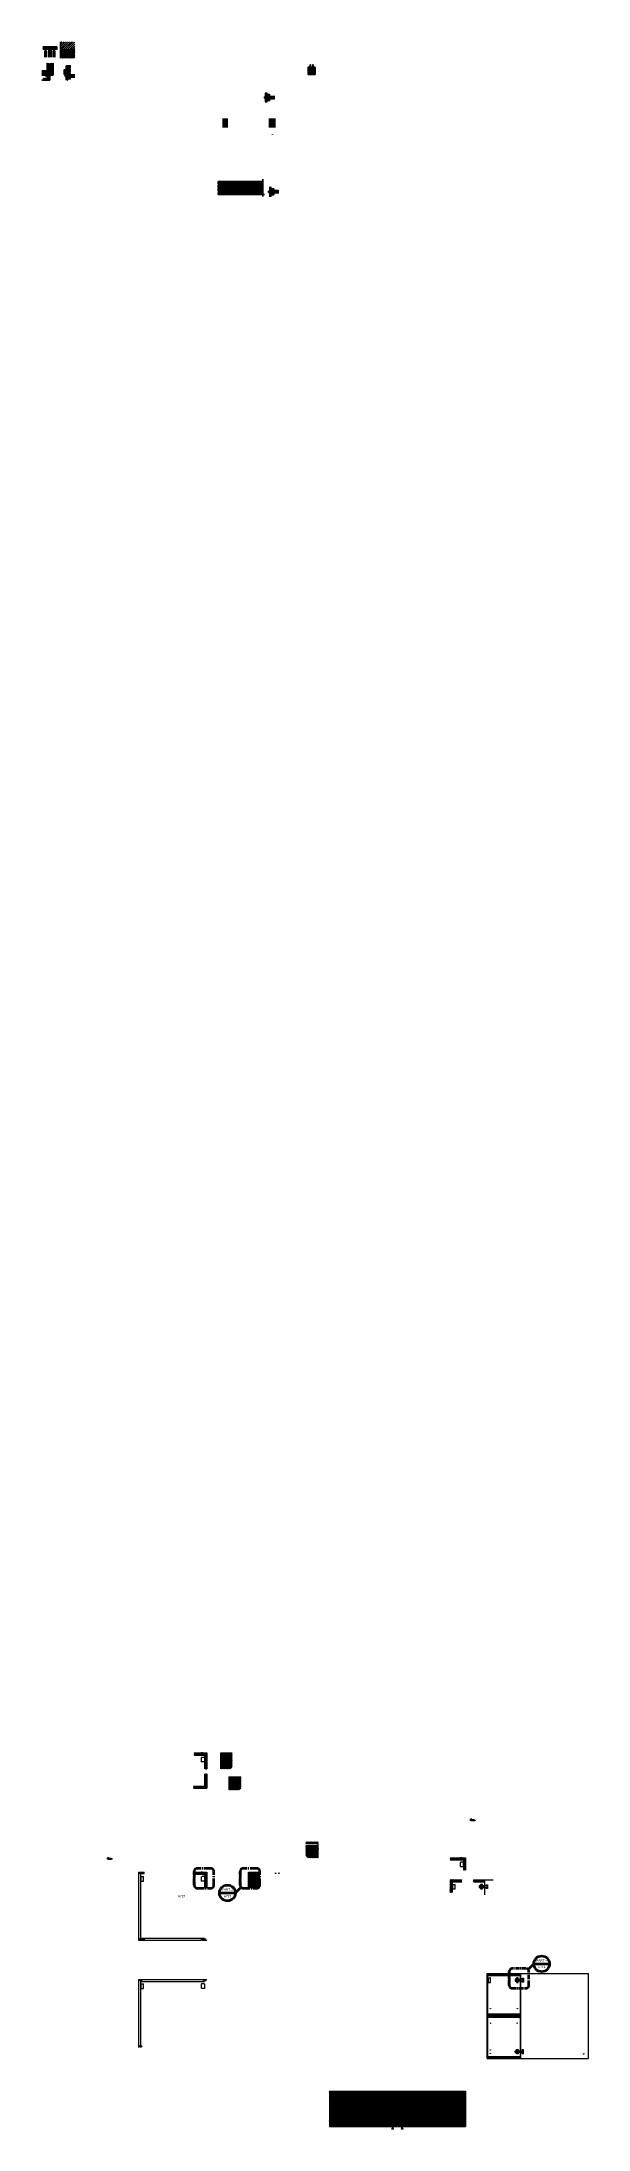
# Model space of a CAD drawing. Header units: centimetres. Extents: x -2268 to 3762, y -1681 to 1458.
# Drawn here: x 1031 to 1513, y -1671 to 171 of the extents above; entities that cross this region are included whole.
import ezdxf
from ezdxf.enums import TextEntityAlignment as Align

# ---------------------------------------------------------------- set-up
doc = ezdxf.new("R2010")
doc.units = ezdxf.units.CM
doc.linetypes.add('CENTER2', pattern=[1.125, 0.75, -0.125, 0.125, -0.125])
doc.layers.get('0').update_dxf_attribs({"color": 5})
for name, color, linetype, lineweight in [('0_Num_Penna__5', 5, 'Continuous', 18), ('0_Num_Penna__6', 6, 'Continuous', 18), ('A-FURN_Num_Penna__252_Num_Penna__252_Num_Penna__3_Num_Penna__252_Num_Penna__252_Num_Penna__252_Num_Penna__252_Num_Penna__252_Num_Penna__252_Num_Penna__252_Num_Penna__252_Num_Penna__252_Num_Penna__252_Num_Penna__252_Num_Penna__5', 5, 'Continuous', 18), ('A-FURN_Num_Penna__252_Num_Penna__252_Num_Penna__3_Num_Penna__252_Num_Penna__252_Num_Penna__252_Num_Penna__252_Num_Penna__252_Num_Penna__252_Num_Penna__252_Num_Penna__252_Num_Penna__252_Num_Penna__252_Num_Penna__252_Num_Penna__6', 6, 'Continuous', 18), ('A-FURN_Num_Penna__252_Num_Penna__252_Num_Penna__3_Num_Penna__252_Num_Penna__252_Num_Penna__252_Num_Penna__252_Num_Penna__252_Num_Penna__252_Num_Penna__252_Num_Penna__252_Num_Penna__252_Num_Penna__252_Num_Penna__6_Num_Penna__6', 6, 'Continuous', 18), ('A-SECT A-MCUT', 7, 'Continuous', 35), ('A-SECT-PATT_Num_Penna__6_Num_Penna__6_Num_Penna__6_Num_Penna__6_Num_Penna__6_Num_Penna__6_Num_Penna__6_Num_Penna__6_Num_Penna__6_Num_Penna__6_Num_Penna__6_Num_Penna__6_Num_Penna__6_Num_Penna__6', 6, 'Continuous', 18), ('INFO_Num_Penna__2_Num_Penna__2_Num_Penna__2_Num_Penna__2_Num_Penna__5', 5, 'Continuous', 18), ('PDF _Geometria_Num_Penna__5', 5, 'Continuous', 18), ('PDF10_Geometry_Num_Penna__7_Num_Penna__7_Num_Penna__7_Num_Penna__7_Num_Penna__7_Num_Penna__7_Num_Penna__7_Num_Penna__6', 6, 'Continuous', 18), ('PDF10_Solid Fills_Num_Penna__5_Num_Penna__5_Num_Penna__5_Num_Penna__5_Num_Penna__5_Num_Penna__5_Num_Penna__5_Num_Penna__5', 5, 'Continuous', 18), ('PDF10_Solid Fills_Num_Penna__5_Num_Penna__5_Num_Penna__5_Num_Penna__5_Num_Penna__5_Num_Penna__5_Num_Penna__5_Num_Penna__6', 6, 'Continuous', 18), ('PDF16_Geometry_Num_Penna__5_Num_Penna__5_Num_Penna__5_Num_Penna__5_Num_Penna__5_Num_Penna__5_Num_Penna__5_Num_Penna__5_Num_Penna__5_Num_Penna__5_Num_Penna__5_Num_Penna__5_Num_Penna__5_Num_Penna__5', 5, 'Continuous', 18), ('PDF16_Geometry_Num_Penna__6_Num_Penna__6_Num_Penna__6_Num_Penna__6_Num_Penna__6_Num_Penna__6_Num_Penna__6_Num_Penna__6_Num_Penna__6_Num_Penna__6_Num_Penna__6_Num_Penna__6_Num_Penna__6_Num_Penna__5', 5, 'Continuous', 18), ('PDF16_Geometry_Num_Penna__6_Num_Penna__6_Num_Penna__6_Num_Penna__6_Num_Penna__6_Num_Penna__6_Num_Penna__6_Num_Penna__6_Num_Penna__6_Num_Penna__6_Num_Penna__6_Num_Penna__6_Num_Penna__6_Num_Penna__6', 6, 'Continuous', 18), ('PDF22_Geometry_Num_Penna__1_Num_Penna__255_Num_Penna__255_Num_Penna__255_Num_Penna__255_Num_Penna__6', 6, 'Continuous', 18), ('PDF22_Geometry_Num_Penna__1_Num_Penna__255_Num_Penna__3_Num_Penna__3_Num_Penna__6', 6, 'Continuous', 18), ('PDF22_Geometry_Num_Penna__1_Num_Penna__255_Num_Penna__5_Num_Penna__5_Num_Penna__5', 5, 'Continuous', 18), ('PDF2_Geometry_Num_Penna__7_Num_Penna__7_Num_Penna__7_Num_Penna__7_Num_Penna__7_Num_Penna__7_Num_Penna__7_Num_Penna__5', 5, 'Continuous', 18), ('PDF2_Geometry_Num_Penna__7_Num_Penna__7_Num_Penna__7_Num_Penna__7_Num_Penna__7_Num_Penna__7_Num_Penna__7_Num_Penna__6', 6, 'Continuous', 18), ('PDF_Geometry_Num_Penna__7_Num_Penna__7_Num_Penna__3_Num_Penna__6_Num_Penna__6_Num_Penna__6_Num_Penna__6_Num_Penna__6_Num_Penna__6_Num_Penna__6_Num_Penna__6_Num_Penna__6_Num_Penna__6_Num_Penna__6', 6, 'Continuous', 18), ('VITE_Num_Penna__5', 5, 'Continuous', 18), ('VITE_Num_Penna__6', 6, 'Continuous', 18)]:
    doc.layers.add(name, color=color, linetype=linetype, lineweight=lineweight)
for name, color, linetype in [('ARREDI_attrezzature', 175, 'Continuous'), ('filatura', 8, 'Continuous'), ('particolari', 6, 'Continuous'), ('tratteggio', 5, 'Continuous')]:
    doc.layers.add(name, color=color, linetype=linetype)
doc.styles.add('ARIAL', font='Arial.ttf')
pattern_1 = [(45, (2160.72915, 9.7282), (-0.4, 0.4), [])]
pattern_2 = [(135, (2267.1687, 92.25136), (-0.3, -0.3), [])]
pattern_3 = [(45, (931.206, -175.759), (-0.85, 0.85), [])]

# ---------------------------------------------------------------- blocks, each defined once
blk = doc.blocks.new('vite')
for p, q in [((261, 104.3), (260.9, 104.5)), ((261, 102.6), (261, 104.4)), ((261, 102.6), (261, 104.3)), ((261, 102.6), (261, 102.4)), ((261, 102.6), (261, 102.5)), ((261, 102.4), (261, 102.3)), ((261, 100.3), (261, 102.3)), ((261, 100.3), (261.2, 100.1)), ((261.4, 100.3), (261, 100.3)), ((261.4, 100.3), (261.2, 100.1)), ((261.4, 104.3), (261.6, 104.5)), ((261.4, 102.6), (261.4, 104.3)), ((261.4, 102.6), (261.4, 102.4)), ((261.4, 102.4), (261.4, 100.3)), ((261.5, 104.4), (261.5, 102.5))]:
    blk.add_line(p, q)
at = {"layer": 'filatura'}
for p, q in [((261, 104.2), (261.4, 104.2)), ((261, 102.6), (261.1, 102.5)), ((261.1, 102.5), (261.1, 102.3)), ((261.1, 102.5), (261.1, 102.5)), ((261.1, 100.3), (261.1, 102.3)), ((261.4, 102.6), (261.3, 102.5)), ((261.3, 102.5), (261.3, 102.3)), ((261.3, 102.5), (261.3, 102.5)), ((261.3, 102.3), (261.3, 100.3))]:
    blk.add_line(p, q, dxfattribs=at)
blk = doc.blocks.new('vite 2')
for p, q in [((302.4, 103.4), (302.5, 103.5)), ((302.4, 103.4), (302.4, 100.6)), ((302.4, 100.6), (302.5, 100.5)), ((302.8, 103.5), (302.5, 103.5)), ((302.5, 100.5), (302.8, 100.5)), ((302.8, 103.5), (302.9, 103.4)), ((302.9, 100.6), (302.8, 100.5)), ((302.9, 102.5), (302.9, 103.4)), ((302.9, 102.5), (302.9, 100.6))]:
    blk.add_line(p, q)
at = {"layer": 'filatura'}
for p, q in [((302.4, 103.4), (302.9, 103.4)), ((302.4, 100.6), (302.9, 100.6)), ((302.5, 100.5), (302.5, 103.5)), ((302.8, 103.5), (302.8, 100.5))]:
    blk.add_line(p, q, dxfattribs=at)
blk = doc.blocks.new('retino 4')
at = {"linetype": 'Continuous'}
for p, q in [((278.3, 182), (276.8, 183.5)), ((280.1, 179.2), (276.8, 182.5)), ((279.1, 179.2), (276.8, 181.5)), ((278.1, 179.2), (276.8, 180.5)), ((277.1, 179.2), (276.8, 179.5)), ((278.3, 183), (277.6, 183.7)), ((280.3, 180), (278.6, 181.7)), ((280.3, 182), (278.8, 183.5)), ((280.3, 181), (278.8, 182.5)), ((280.3, 183), (279.6, 183.7))]:
    blk.add_line(p, q, dxfattribs=at)
blk = doc.blocks.new('retino9')
at = {"layer": 'ARREDI_attrezzature', "linetype": 'Continuous'}
for p, q in [((354.4, 328.9), (354, 329.3)), ((355.4, 328.9), (354.2, 330.1)), ((356.4, 328.9), (355.2, 330.1)), ((356.5, 329.8), (356.2, 330.1))]:
    blk.add_line(p, q, dxfattribs=at)
blk = doc.blocks.new('retino 10')
at = {"layer": 'ARREDI_attrezzature', "linetype": 'Continuous'}
for p, q in [((367.6, 309.6), (367.2, 309.9)), ((368.6, 309.6), (367.4, 310.8)), ((369.6, 309.6), (368.4, 310.8)), ((370.6, 309.6), (370.1, 310)), ((371.6, 309.6), (370.4, 310.8)), ((372.6, 309.6), (371.4, 310.8)), ((373.6, 309.6), (372.4, 310.8)), ((374.6, 309.6), (373.4, 310.8)), ((375.6, 309.6), (374.4, 310.8)), ((376.6, 309.6), (375.4, 310.8)), ((377.6, 309.6), (376.4, 310.8)), ((378.6, 309.6), (377.4, 310.8)), ((379.6, 309.6), (378.4, 310.8)), ((380.6, 309.6), (379.4, 310.8)), ((381.6, 309.6), (380.4, 310.8)), ((382.6, 309.6), (381.4, 310.8)), ((383.6, 309.6), (382.4, 310.8)), ((384.6, 309.6), (383.4, 310.8)), ((385.6, 309.6), (384.4, 310.8)), ((386.6, 309.6), (385.4, 310.8)), ((387.6, 309.6), (386.4, 310.8)), ((388.6, 309.6), (387.4, 310.8)), ((389.6, 309.6), (388.4, 310.8)), ((390.6, 309.6), (389.4, 310.8)), ((391.6, 309.6), (390.4, 310.8)), ((392.6, 309.6), (391.4, 310.8)), ((393.6, 309.6), (392.4, 310.8)), ((393.8, 310.4), (393.4, 310.8)), ((394.6, 309.6), (393.9, 310.2)), ((395.6, 309.6), (394.4, 310.8)), ((396.6, 309.6), (395.4, 310.8)), ((396.7, 310.4), (396.4, 310.8))]:
    blk.add_line(p, q, dxfattribs=at)

msp = doc.modelspace()

# ---------------------------------------------------------------- hatches: boundary and pattern name
h = msp.add_hatch()
h.set_pattern_fill('JIS_WOOD', color=175, scale=1.7)
h.set_pattern_definition([(45, (644.8805, -450.3925), (-0.85, 0.85), [])])
h.paths.add_polyline_path([(1047.5762, 170.9223), (1047.5762, 165.7858), (1047.5762, 164.2858, 0.275659024), (1048.0762, 163.756), (1060.1396, 163.756), (1060.1396, 170.9223)])
at = {"layer": '0_Num_Penna__5', "ltscale": 0.5}
h = msp.add_hatch(dxfattribs=at)
h.set_pattern_fill('JIS_WOOD', color=254, scale=0.6, angle=90)
h.set_pattern_definition([(135, (1694.7925, 209.7318), (-0.3, -0.3), [])])
h.paths.add_polyline_path([(1176.3598, -1357.5092), (1174.5598, -1357.5092), (1174.5598, -1369.2069), (1175.5598, -1369.2069), (1175.6598, -1369.3069), (1175.6598, -1369.6069), (1175.5598, -1369.7069), (1174.5598, -1369.7069), (1174.5598, -1370.3569), (1176.3598, -1370.3569)])
h.paths.add_polyline_path([(1164.7085, -1368.5569), (1164.7085, -1370.3569), (1174.5598, -1370.3569), (1174.5598, -1369.7069), (1173.5598, -1369.7069), (1173.4598, -1369.6069), (1173.4598, -1369.3069), (1173.5598, -1369.2069), (1174.5598, -1369.2069), (1174.5598, -1368.5569)])
h.paths.add_polyline_path([(1119.2598, -1311.1069), (1119.2598, -1311.0069), (1119.1598, -1311.0069)])
h.paths.add_polyline_path([(1173.4598, -1311.0069), (1173.4598, -1311.1069), (1173.5598, -1311.0069)])
h.paths.add_polyline_path([(1119.1598, -1311.5069), (1119.2598, -1311.5069), (1119.2598, -1311.4069)])
h.paths.add_polyline_path([(1173.4598, -1311.5069), (1173.5598, -1311.5069), (1173.4598, -1311.4069)])
h = msp.add_hatch(dxfattribs=at)
h.set_pattern_fill('JIS_WOOD', color=254, scale=0.6)
h.set_pattern_definition([(45, (0, 105.1951), (-0.3, 0.3), [])])
h.paths.add_polyline_path([(1171.5598, -1339.1791), (1165.4055, -1339.1791), (1165.4055, -1340.9791), (1174.5598, -1340.9791), (1174.5598, -1340.3077), (1172.5598, -1340.3077), (1172.5598, -1340.3364), (1171.5598, -1340.3364)])
h.paths.add_polyline_path([(1174.5598, -1339.1791), (1172.5598, -1339.1791), (1172.5598, -1339.8505), (1174.5598, -1339.8505)], flags=17)
h.paths.add_polyline_path([(1176.3598, -1339.1791), (1174.5598, -1339.1791), (1174.5598, -1339.8825), (1174.5598, -1339.9489), (1174.671, -1339.9489), (1174.6916, -1339.8825, -0.198885931), (1174.7138, -1339.901), (1174.699, -1339.9489), (1174.8063, -1339.9489), (1174.8269, -1339.8825, -0.199006693), (1174.8491, -1339.901), (1174.8343, -1339.9489), (1174.9416, -1339.9489), (1174.9621, -1339.8825, -0.198887521), (1174.9844, -1339.901), (1174.9696, -1339.9489), (1175.0769, -1339.9489), (1175.0974, -1339.8825, -0.198943379), (1175.1197, -1339.901), (1175.1049, -1339.9489), (1175.2122, -1339.9489), (1175.2327, -1339.8825, -0.198885931), (1175.255, -1339.901), (1175.2401, -1339.9489), (1175.3475, -1339.9489), (1175.368, -1339.8825, -0.199006693), (1175.3902, -1339.901), (1175.3754, -1339.9489), (1175.4143, -1339.9489, -0.143831622), (1175.446, -1339.9946, -0.162888031), (1175.446, -1340.1636, -0.116307491), (1175.4222, -1340.2024, -0.200646803), (1175.4052, -1340.2096), (1175.2948, -1340.2096), (1175.2751, -1340.2732, -0.198715819), (1175.2462, -1340.2758), (1175.2668, -1340.2096), (1175.1595, -1340.2096), (1175.1398, -1340.2732, -0.19928088), (1175.1109, -1340.2758), (1175.1315, -1340.2096), (1175.0242, -1340.2096), (1175.0045, -1340.2732, -0.198330765), (1174.9757, -1340.2759), (1174.9962, -1340.2096), (1174.8889, -1340.2096), (1174.8692, -1340.2732, -0.199627623), (1174.8404, -1340.2758), (1174.8609, -1340.2096), (1174.7537, -1340.2096), (1174.734, -1340.2732, -0.198715819), (1174.7051, -1340.2758), (1174.7256, -1340.2096), (1174.6184, -1340.2096), (1174.5987, -1340.2732, -0.277192016), (1174.5598, -1340.271), (1174.5598, -1340.3077), (1174.5598, -1353.2511), (1176.3598, -1353.2511)])
h = msp.add_hatch(dxfattribs=at)
h.set_pattern_fill('JIS_WOOD', color=254, scale=0.8)
h.set_pattern_definition([(45, (-24.3677, 105.2207), (-0.4, 0.4), [])])
h.paths.add_polyline_path([(1198.8887, -1340.9535), (1198.8887, -1339.1535), (1188.9578, -1339.1535), (1188.9578, -1339.6035), (1189.4078, -1339.6035), (1189.4078, -1340.2062), (1190.8514, -1340.2062), (1191.0178, -1340.2785), (1190.8514, -1340.3508), (1189.4078, -1340.3508), (1189.4078, -1340.9535)])
h.paths.add_polyline_path([(1194.5578, -1340.0535, -1), (1195.0578, -1340.0535, -1)], flags=16)
h.paths.add_polyline_path([(1194.6152, -1340.0535, -1), (1195.0003, -1340.0535, -1)], flags=0)
h.paths.add_polyline_path([(1191.7078, -1340.0535, -1), (1192.1078, -1340.0535, -1)], flags=16)
h.paths.add_polyline_path([(1198.8887, -1340.9535), (1189.4078, -1340.9535), (1189.4078, -1348.4562), (1190.8514, -1348.4562), (1191.0178, -1348.5285), (1190.8514, -1348.6008), (1189.4078, -1348.6008), (1189.4078, -1353.2255), (1196.2836, -1353.2255, 0.414213562), (1198.8887, -1350.6204)])
h = msp.add_hatch(dxfattribs=at)
h.set_pattern_fill('JIS_WOOD', color=254, scale=0.4)
h.set_pattern_definition([(45, (-24.36769, 105.2207), (-0.2, 0.2), [])])
h.paths.add_polyline_path([(1189.4078, -1340.3508), (1189.0178, -1340.3508), (1189.0178, -1340.4285), (1188.9578, -1340.4285), (1188.9578, -1348.3785), (1189.0178, -1348.3785), (1189.0178, -1348.4562), (1189.4078, -1348.4562)])
h.paths.add_polyline_path([(1189.4078, -1339.6035), (1188.9578, -1339.6035), (1188.9578, -1340.1285), (1189.0178, -1340.1285), (1189.0178, -1340.2062), (1189.4078, -1340.2062)])
h.paths.add_polyline_path([(1189.4078, -1348.6008), (1189.0178, -1348.6008), (1189.0178, -1348.6785), (1188.9578, -1348.6785), (1188.9578, -1353.2255), (1189.4078, -1353.2255)])
h = msp.add_hatch(dxfattribs=at)
h.set_pattern_fill('JIS_WOOD', color=254, scale=0.4)
h.set_pattern_definition([(45, (-76.83773, 113.27675), (-0.2, 0.2), [])])
h.paths.add_polyline_path([(1206.6036, -1360.5475), (1197.6877, -1360.5475), (1197.6877, -1362.4009), (1199.6877, -1362.4009), (1199.6877, -1362.4514), (1199.7095, -1362.4514, -0.861783217), (1200.6877, -1362.5975, -0.802776718), (1199.7345, -1362.8086), (1199.6877, -1362.8086), (1199.6877, -1362.858), (1197.6877, -1362.858), (1197.6877, -1365.2509), (1198.6877, -1365.2509), (1198.7877, -1365.3509), (1198.7877, -1365.6509), (1198.6877, -1365.7509), (1197.6877, -1365.7509), (1197.6877, -1371.6003), (1203.9985, -1371.6003, 0.414213562), (1206.6036, -1368.9952)])
h.paths.add_polyline_path([(1197.6877, -1362.7599), (1197.6572, -1362.7599), (1197.5765, -1362.4992), (1197.6877, -1362.4992), (1197.6877, -1360.5475), (1196.3377, -1360.5475), (1196.3377, -1360.0975), (1195.8877, -1360.0975), (1195.8877, -1371.6003), (1197.6877, -1371.6003), (1197.6877, -1365.7509), (1196.6877, -1365.7509), (1196.5877, -1365.6509), (1196.5877, -1365.3509), (1196.6877, -1365.2509), (1197.6877, -1365.2509)])
h.paths.add_polyline_path([(1197.0013, -1362.8262, -0.198715819), (1196.9724, -1362.8235), (1196.9527, -1362.7599), (1196.8332, -1362.7599, -0.143573628), (1196.8015, -1362.7139, -0.162888031), (1196.8015, -1362.545, -0.116877129), (1196.8254, -1362.5062, -0.198774668), (1196.8423, -1362.4992), (1196.8721, -1362.4992), (1196.8573, -1362.4513, -0.199006693), (1196.8795, -1362.4328), (1196.9001, -1362.4992), (1197.0074, -1362.4992), (1196.9926, -1362.4513, -0.198885931), (1197.0148, -1362.4329), (1197.0354, -1362.4992), (1197.1427, -1362.4992), (1197.1279, -1362.4513, -0.198943379), (1197.1501, -1362.4329), (1197.1706, -1362.4992), (1197.278, -1362.4992), (1197.2631, -1362.4513, -0.198887521), (1197.2854, -1362.4329), (1197.3059, -1362.4992), (1197.4132, -1362.4992), (1197.3984, -1362.4513, -0.199006693), (1197.4207, -1362.4329), (1197.4412, -1362.4992), (1197.5485, -1362.4992), (1197.6292, -1362.7599), (1197.5219, -1362.7599), (1197.5424, -1362.8262, -0.198715819), (1197.5136, -1362.8235), (1197.4939, -1362.7599), (1197.3866, -1362.7599), (1197.4071, -1362.8262, -0.199627623), (1197.3783, -1362.8235), (1197.3586, -1362.7599), (1197.2513, -1362.7599), (1197.2719, -1362.8262, -0.198330765), (1197.243, -1362.8236), (1197.2233, -1362.7599), (1197.1161, -1362.7599), (1197.1366, -1362.8262, -0.19928088), (1197.1077, -1362.8235), (1197.088, -1362.7599), (1196.9808, -1362.7599)], flags=16)
h = msp.add_hatch(dxfattribs=at)
h.set_pattern_fill('JIS_WOOD', color=254, scale=0.5)
h.set_pattern_definition([(45, (1774.32044, 229.93146), (-0.25, 0.25), [])])
h.paths.add_polyline_path([(1206.6036, -1360.5475), (1206.6036, -1360.0975), (1196.3377, -1360.0975), (1196.3377, -1360.5475)])
h = msp.add_hatch(dxfattribs=at)
h.set_pattern_fill('JIS_WOOD', color=254, scale=0.8, angle=-90)
h.set_pattern_definition([(315, (2716.0864, -2125.5031), (0.4, 0.4), [])])
h.paths.add_polyline_path([(1263.6495, -1417.4834), (1263.6495, -1419.2834), (1274.6823, -1419.2834), (1274.6823, -1417.4834)])
h = msp.add_hatch(dxfattribs=at)
h.set_pattern_fill('JIS_WOOD', color=254, scale=0.8)
h.set_pattern_definition([(45, (2706.35817, 35.22605), (-0.4, 0.4), [])])
h.paths.add_polyline_path([(1272.8823, -1421.0834), (1272.8823, -1423.4544), (1272.8239, -1423.4544), (1272.8034, -1423.3881, 0.198887521), (1272.7811, -1423.4065), (1272.796, -1423.4544), (1272.6886, -1423.4544), (1272.6681, -1423.3881, 0.198943379), (1272.6458, -1423.4065), (1272.6607, -1423.4544), (1272.5533, -1423.4544), (1272.5328, -1423.3881, 0.198885931), (1272.5106, -1423.4065), (1272.5254, -1423.4544), (1272.418, -1423.4544), (1272.3975, -1423.388, 0.199006693), (1272.3753, -1423.4065), (1272.3901, -1423.4544), (1272.2828, -1423.4544), (1272.2622, -1423.3881, 0.198887521), (1272.24, -1423.4065), (1272.2548, -1423.4544), (1272.1475, -1423.4544), (1272.1269, -1423.388, 0.198943379), (1272.1047, -1423.4065), (1272.1195, -1423.4544), (1272.0122, -1423.4544), (1271.9916, -1423.388, 0.198885931), (1271.9694, -1423.4065), (1271.9842, -1423.4544), (1271.8769, -1423.4544), (1271.8563, -1423.388, 0.199006693), (1271.8341, -1423.4065), (1271.8489, -1423.4544), (1271.7416, -1423.4544), (1271.7211, -1423.388, 0.198887521), (1271.6988, -1423.4065), (1271.7136, -1423.4544), (1271.6063, -1423.4544), (1271.5858, -1423.388, 0.198943379), (1271.5635, -1423.4065), (1271.5783, -1423.4544), (1271.471, -1423.4544), (1271.4505, -1423.388, 0.198885931), (1271.4282, -1423.4065), (1271.443, -1423.4544), (1271.3357, -1423.4544), (1271.3152, -1423.388, 0.199006693), (1271.2929, -1423.4065), (1271.3077, -1423.4544), (1271.2004, -1423.4544), (1271.1799, -1423.388, 0.198887521), (1271.1576, -1423.4065), (1271.1725, -1423.4544), (1271.0651, -1423.4544), (1271.0446, -1423.388, 0.198943379), (1271.0224, -1423.4065), (1271.0372, -1423.4544), (1270.9298, -1423.4544), (1270.9093, -1423.388, 0.198885931), (1270.8871, -1423.4065), (1270.9019, -1423.4544), (1270.7945, -1423.4544), (1270.774, -1423.388, 0.199006693), (1270.7518, -1423.4065), (1270.7666, -1423.4544), (1270.7277, -1423.4544, 0.142990698), (1270.6961, -1423.4998, 0.163943753), (1270.6962, -1423.6699, 0.141597408), (1270.7276, -1423.7151), (1270.8472, -1423.7151), (1270.8669, -1423.7787, 0.198715819), (1270.8958, -1423.7814), (1270.8753, -1423.7151), (1270.9825, -1423.7151), (1271.0022, -1423.7787, 0.19928088), (1271.0311, -1423.7814), (1271.0105, -1423.7151), (1271.1178, -1423.7151), (1271.1375, -1423.7787, 0.198330765), (1271.1664, -1423.7814), (1271.1458, -1423.7151), (1271.2531, -1423.7151), (1271.2728, -1423.7787, 0.199627623), (1271.3017, -1423.7814), (1271.2811, -1423.7151), (1271.3884, -1423.7151), (1271.4081, -1423.7787, 0.198715819), (1271.4369, -1423.7814), (1271.4164, -1423.7151), (1271.5237, -1423.7151), (1271.5434, -1423.7787, 0.19928088), (1271.5722, -1423.7814), (1271.5517, -1423.7151), (1271.659, -1423.7151), (1271.6787, -1423.7788, 0.198330765), (1271.7075, -1423.7814), (1271.687, -1423.7151), (1271.7943, -1423.7151), (1271.8139, -1423.7787, 0.199627623), (1271.8428, -1423.7814), (1271.8223, -1423.7151), (1271.9295, -1423.7151), (1271.9492, -1423.7787, 0.198715819), (1271.9781, -1423.7814), (1271.9576, -1423.7151), (1272.0648, -1423.7151), (1272.0845, -1423.7787, 0.19928088), (1272.1134, -1423.7814), (1272.0929, -1423.7151), (1272.2001, -1423.7151), (1272.2198, -1423.7788, 0.198330765), (1272.2487, -1423.7814), (1272.2282, -1423.7151), (1272.3354, -1423.7151), (1272.3551, -1423.7787, 0.199627623), (1272.384, -1423.7814), (1272.3635, -1423.7151), (1272.4707, -1423.7151), (1272.4904, -1423.7787, 0.198715819), (1272.5193, -1423.7814), (1272.4987, -1423.7151), (1272.606, -1423.7151), (1272.6257, -1423.7787, 0.19928088), (1272.6546, -1423.7814), (1272.634, -1423.7151), (1272.7413, -1423.7151), (1272.761, -1423.7788, 0.198330765), (1272.7899, -1423.7814), (1272.7693, -1423.7151), (1272.8766, -1423.7151), (1272.8823, -1423.7336), (1272.8823, -1426.2334), (1271.8823, -1426.2334), (1271.7823, -1426.3334), (1271.7823, -1426.6334), (1271.8823, -1426.7334), (1272.8823, -1426.7334), (1272.8823, -1431.6759), (1266.2546, -1431.6759, -0.414213562), (1263.6495, -1429.0707), (1263.6495, -1421.0834)])
h = msp.add_hatch(dxfattribs=at)
h.set_pattern_fill('JIS_WOOD', color=254, scale=0.8, angle=-90)
h.set_pattern_definition([(315, (2706.35817, 35.22605), (0.4, 0.4), [])])
h.paths.add_polyline_path([(1274.5623, -1423.7906), (1274.5623, -1423.8847), (1274.6823, -1423.8847), (1274.6823, -1431.6759), (1272.8823, -1431.6759), (1272.8823, -1426.7334), (1273.8823, -1426.7334), (1273.9823, -1426.6334), (1273.9823, -1426.3334), (1273.8823, -1426.2334), (1272.8823, -1426.2334), (1272.8823, -1423.766, 0.335152898), (1272.9252, -1423.7814), (1272.9046, -1423.7151), (1273.0119, -1423.7151), (1273.0316, -1423.7787, 0.198715819), (1273.0604, -1423.7814), (1273.0399, -1423.7151), (1273.1472, -1423.7151), (1273.1669, -1423.7788, 0.19928088), (1273.1957, -1423.7814), (1273.1752, -1423.7151), (1273.2825, -1423.7151), (1273.3022, -1423.7788, 0.198330765), (1273.331, -1423.7814), (1273.3105, -1423.7151), (1273.4178, -1423.7151), (1273.4374, -1423.7787, 0.199627623), (1273.4663, -1423.7814), (1273.4458, -1423.7151), (1273.553, -1423.7151), (1273.5727, -1423.7788, 0.198715819), (1273.6016, -1423.7814), (1273.5811, -1423.7151), (1273.6387, -1423.7151), (1273.6951, -1423.737), (1273.708, -1423.7787, 0.195852154), (1273.7368, -1423.7812), (1273.727, -1423.7493), (1273.8407, -1423.7934), (1273.8407, -1423.7906)])
h.paths.add_polyline_path([(1274.6823, -1421.0834), (1274.6823, -1423.2847), (1274.5623, -1423.2848), (1274.5623, -1423.3789), (1273.8407, -1423.3789), (1273.8407, -1423.3789, 0.092824775), (1273.827, -1423.3814), (1273.6387, -1423.4544), (1273.6357, -1423.4544), (1273.6151, -1423.3881, 0.198900901), (1273.5929, -1423.4065), (1273.6077, -1423.4544), (1273.5004, -1423.4544), (1273.4798, -1423.3881, 0.199006693), (1273.4576, -1423.4065), (1273.4724, -1423.4544), (1273.3651, -1423.4544), (1273.3446, -1423.3881, 0.198887521), (1273.3223, -1423.4065), (1273.3371, -1423.4544), (1273.2298, -1423.4544), (1273.2093, -1423.3881, 0.198943379), (1273.187, -1423.4065), (1273.2018, -1423.4544), (1273.0945, -1423.4544), (1273.074, -1423.3881, 0.198885931), (1273.0517, -1423.4065), (1273.0665, -1423.4544), (1272.9592, -1423.4544), (1272.9387, -1423.388, 0.199006693), (1272.9164, -1423.4065), (1272.9312, -1423.4544), (1272.8823, -1423.4544), (1272.8823, -1421.0834)])
h = msp.add_hatch(dxfattribs=at)
h.set_pattern_fill('JIS_WOOD', color=254, scale=0.6, angle=90)
h.paths.add_polyline_path([(1402.7522, -1431.6759), (1400.7522, -1431.6759), (1400.7522, -1432.3473), (1402.7522, -1432.3473)], flags=17)
h.paths.add_polyline_path([(1390.9918, -1431.6759), (1390.9918, -1433.4759), (1402.7522, -1433.4759), (1402.7522, -1432.8044), (1400.7522, -1432.8044), (1400.7522, -1432.8332), (1399.7522, -1432.8332), (1399.7522, -1431.6759)])
h = msp.add_hatch(dxfattribs=at)
h.set_pattern_fill('JIS_WOOD', color=254, scale=0.6, angle=90)
h.paths.add_polyline_path([(1402.7522, -1442.6877), (1404.5522, -1442.6877), (1404.5522, -1431.6759), (1402.7522, -1431.6759), (1402.7522, -1432.3793), (1403.5826, -1432.3793), (1403.6145, -1432.4526), (1403.6384, -1432.4914), (1403.6384, -1432.6603), (1403.6145, -1432.6993), (1403.5976, -1432.7063), (1403.5826, -1432.7061), (1403.5826, -1432.7725), (1402.7522, -1432.7724)])
h = msp.add_hatch(dxfattribs=at)
h.set_pattern_fill('JIS_WOOD', color=254, scale=0.6)
h.paths.add_polyline_path([(1171.5598, -1444.3742), (1165.4055, -1444.3742), (1165.4055, -1446.1742), (1174.5598, -1446.1742), (1174.5598, -1445.5028), (1172.5598, -1445.5028), (1172.5598, -1445.5316), (1171.5598, -1445.5316)])
h.paths.add_polyline_path([(1174.5598, -1444.3742), (1172.5598, -1444.3742), (1172.5598, -1445.0456), (1174.5598, -1445.0456)], flags=17)
h.paths.add_polyline_path([(1176.3598, -1444.3742), (1174.5598, -1444.3742), (1174.5598, -1445.0776), (1174.5598, -1445.144), (1174.671, -1445.144), (1174.6916, -1445.0776, -0.198885931), (1174.7138, -1445.0961), (1174.699, -1445.144), (1174.8063, -1445.144), (1174.8269, -1445.0776, -0.199006693), (1174.8491, -1445.0961), (1174.8343, -1445.144), (1174.9416, -1445.144), (1174.9621, -1445.0776, -0.198887521), (1174.9844, -1445.0961), (1174.9696, -1445.144), (1175.0769, -1445.144), (1175.0974, -1445.0776, -0.198943379), (1175.1197, -1445.0961), (1175.1049, -1445.144), (1175.2122, -1445.144), (1175.2327, -1445.0776, -0.198885931), (1175.255, -1445.0961), (1175.2401, -1445.144), (1175.3475, -1445.144), (1175.368, -1445.0776, -0.199006693), (1175.3902, -1445.0961), (1175.3754, -1445.144), (1175.4143, -1445.144, -0.143831622), (1175.446, -1445.1897, -0.162888031), (1175.446, -1445.3587, -0.116307491), (1175.4222, -1445.3975, -0.200646803), (1175.4052, -1445.4047), (1175.2948, -1445.4047), (1175.2751, -1445.4683, -0.198715819), (1175.2462, -1445.471), (1175.2668, -1445.4047), (1175.1595, -1445.4047), (1175.1398, -1445.4683, -0.19928088), (1175.1109, -1445.4709), (1175.1315, -1445.4047), (1175.0242, -1445.4047), (1175.0045, -1445.4683, -0.198330765), (1174.9757, -1445.471), (1174.9962, -1445.4047), (1174.8889, -1445.4047), (1174.8692, -1445.4683, -0.199627623), (1174.8404, -1445.4709), (1174.8609, -1445.4047), (1174.7537, -1445.4047), (1174.734, -1445.4683, -0.198715819), (1174.7051, -1445.471), (1174.7256, -1445.4047), (1174.6184, -1445.4047), (1174.5987, -1445.4683, -0.277192016), (1174.5598, -1445.4661), (1174.5598, -1445.5028), (1174.5598, -1458.4462), (1176.3598, -1458.4462)])
h = msp.add_hatch(dxfattribs=at)
h.set_pattern_fill('JIS_WOOD', color=254, scale=0.8)
h.paths.add_polyline_path([(1223.2564, -1444.3742), (1213.3255, -1444.3742), (1213.3255, -1444.8242), (1213.7755, -1444.8242), (1213.7755, -1445.4269), (1215.2191, -1445.4269), (1215.3855, -1445.4992), (1215.2191, -1445.5715), (1213.7755, -1445.5715), (1213.7755, -1446.1742), (1223.2564, -1446.1742)])
h.paths.add_polyline_path([(1218.9255, -1445.2742, -1), (1219.4255, -1445.2742, -1)], flags=16)
h.paths.add_polyline_path([(1218.9829, -1445.2742, -1), (1219.368, -1445.2742, -1)], flags=0)
h.paths.add_polyline_path([(1216.0755, -1445.2742, -1), (1216.4755, -1445.2742, -1)], flags=16)
h.paths.add_polyline_path([(1223.2564, -1446.1742), (1213.7755, -1446.1742), (1213.7755, -1453.6769), (1215.2191, -1453.6769), (1215.3855, -1453.7492), (1215.2191, -1453.8215), (1213.7755, -1453.8215), (1213.7755, -1458.4462), (1220.6513, -1458.4462, 0.414213562), (1223.2564, -1455.841)])
h = msp.add_hatch(dxfattribs=at)
h.set_pattern_fill('JIS_WOOD', color=254, scale=0.4)
h.paths.add_polyline_path([(1213.7755, -1445.5715), (1213.3855, -1445.5715), (1213.3855, -1445.6492), (1213.3255, -1445.6492), (1213.3255, -1453.5992), (1213.3855, -1453.5992), (1213.3855, -1453.6769), (1213.7755, -1453.6769)])
h.paths.add_polyline_path([(1213.7755, -1444.8242), (1213.3255, -1444.8242), (1213.3255, -1445.3492), (1213.3855, -1445.3492), (1213.3855, -1445.4269), (1213.7755, -1445.4269)])
h.paths.add_polyline_path([(1213.7755, -1453.8215), (1213.3855, -1453.8215), (1213.3855, -1453.8992), (1213.3255, -1453.8992), (1213.3255, -1458.4462), (1213.7755, -1458.4462)])
h = msp.add_hatch(dxfattribs=at)
h.set_pattern_fill('JIS_WOOD', color=254, scale=0.6, angle=90)
h.set_pattern_definition(pattern_2)
h.paths.add_polyline_path([(1390.9918, -1462.2522), (1392.7918, -1462.2522), (1392.7918, -1452.3341), (1391.7918, -1452.3341), (1391.6918, -1452.2341), (1391.6918, -1451.9341), (1391.7918, -1451.8341), (1392.7918, -1451.8341), (1392.7918, -1451.1841), (1390.9918, -1451.1841)])
h = msp.add_hatch(dxfattribs=at)
h.set_pattern_fill('JIS_WOOD', color=254, scale=0.6, angle=90)
h.set_pattern_definition(pattern_2)
h.paths.add_polyline_path([(1401.3081, -1452.9841), (1401.3081, -1451.1841), (1392.7918, -1451.1841), (1392.7918, -1451.8341), (1393.7918, -1451.8341), (1393.8918, -1451.9341), (1393.8918, -1452.2341), (1393.7918, -1452.3341), (1392.7918, -1452.3341), (1392.7918, -1452.9841)])
h = msp.add_hatch(dxfattribs=at)
h.set_pattern_fill('JIS_WOOD', color=254, scale=0.8)
h.set_pattern_definition([(45, (-65.03284, 10.99776), (-0.4, 0.4), [])])
h.paths.add_polyline_path([(1411.5095, -1451.1841), (1411.5095, -1452.9841), (1421.1392, -1452.9841), (1421.1392, -1451.1841)])
h.paths.add_polyline_path([(1415.9892, -1452.0841, -1), (1415.4892, -1452.0841, -1)], flags=16)
h.paths.add_polyline_path([(1418.8392, -1452.0841, -1), (1418.4392, -1452.0841, -1)], flags=16)
h = msp.add_hatch(dxfattribs=at)
h.set_pattern_fill('JIS_WOOD', color=254, scale=0.8)
h.set_pattern_definition(pattern_1)
h.paths.add_polyline_path([(1452.7094, -1533.7072), (1423.5094, -1533.7072), (1423.5094, -1534.1572), (1423.9594, -1534.1572), (1423.9594, -1535.5072), (1452.7094, -1535.5072)])
h.paths.add_polyline_path([(1429.1094, -1534.6072, -1), (1429.6094, -1534.6072, -1)], flags=16)
h.paths.add_polyline_path([(1426.2594, -1534.6072, -1), (1426.6594, -1534.6072, -1)], flags=16)
h.paths.add_polyline_path([(1447.5594, -1534.6072, -1), (1447.0594, -1534.6072, -1)], flags=16)
h.paths.add_polyline_path([(1450.4094, -1534.6072, -1), (1450.0094, -1534.6072, -1)], flags=16)
h.paths.add_polyline_path([(1452.7094, -1606.9072), (1423.9594, -1606.9072), (1423.9594, -1608.2572), (1423.5094, -1608.2572), (1423.5094, -1608.7072), (1452.7094, -1608.7072)])
h.paths.add_polyline_path([(1423.9594, -1534.1572), (1423.5094, -1534.1572), (1423.5094, -1608.2572), (1423.9594, -1608.2572), (1423.9594, -1606.9072)])
at = {"layer": '0_Num_Penna__5'}
h = msp.add_hatch(dxfattribs=at)
h.set_pattern_fill('JIS_WOOD', color=254, scale=0.8)
h.set_pattern_definition(pattern_1)
h.paths.add_polyline_path([(1452.7094, -1569.7072), (1423.9594, -1569.7072), (1423.9594, -1572.7072), (1452.7094, -1572.7072)])
at = {"layer": '0_Num_Penna__5', "ltscale": 0.5}
h = msp.add_hatch(dxfattribs=at)
h.set_pattern_fill('JIS_WOOD', color=254, scale=0.8)
h.set_pattern_definition(pattern_1)
h.paths.add_polyline_path([(1401.6522, -1642.9738), (1401.7522, -1642.8738), (1402.7522, -1642.8738), (1402.7522, -1640.4489), (1400.6969, -1640.4489, -0.786903469), (1399.7522, -1640.2204, -0.786900439), (1400.6969, -1639.9918), (1402.7522, -1639.9918), (1402.7522, -1638.1704), (1346.0522, -1638.1704), (1346.0522, -1666.9204), (1402.7522, -1666.9204), (1402.7522, -1666.4489), (1400.6969, -1666.4489, -0.786900439), (1399.7522, -1666.2204, -0.786903469), (1400.6969, -1665.9918), (1402.7522, -1665.9918), (1402.7522, -1663.5669), (1401.7522, -1663.5669), (1401.6522, -1663.4669), (1401.6522, -1663.1669), (1401.7522, -1663.0669), (1402.7522, -1663.0669), (1402.7522, -1643.3738), (1401.7522, -1643.3738), (1401.6522, -1643.2738)])
h.paths.add_polyline_path([(1343.0522, -1638.1704), (1286.3522, -1638.1704), (1286.3522, -1639.9918), (1288.4075, -1639.9918, -0.786900439), (1289.3522, -1640.2204, -0.786903469), (1288.4075, -1640.4489), (1286.3522, -1640.4489), (1286.3522, -1642.8738), (1287.3522, -1642.8738), (1287.4522, -1642.9738), (1287.4522, -1643.2738), (1287.3522, -1643.3738), (1286.3522, -1643.3738), (1286.3522, -1663.0669), (1287.3522, -1663.0669), (1287.4522, -1663.1669), (1287.4522, -1663.4669), (1287.3522, -1663.5669), (1286.3522, -1663.5669), (1286.3522, -1665.9918), (1288.4075, -1665.9918, -0.786903469), (1289.3522, -1666.2204, -0.786900439), (1288.4075, -1666.4489), (1286.3522, -1666.4489), (1286.3522, -1666.9204), (1343.0522, -1666.9204)])
h.paths.add_polyline_path([(1404.1022, -1637.7204), (1285.0022, -1637.7204), (1285.0022, -1638.1704), (1404.1022, -1638.1704)])
h.paths.add_polyline_path([(1404.5522, -1637.7204), (1404.1022, -1637.7204), (1404.1022, -1638.1704), (1402.7522, -1638.1704), (1402.7522, -1640.0238), (1403.5826, -1640.0238), (1403.5826, -1640.0899), (1403.6068, -1640.0899, -0.141596021), (1403.6382, -1640.1351, -0.163943255), (1403.6383, -1640.3051, -0.142990953), (1403.6067, -1640.3506), (1403.5826, -1640.3506), (1403.5826, -1640.417), (1402.7522, -1640.4169), (1402.7522, -1640.4489), (1402.7522, -1642.8738), (1403.7522, -1642.8738), (1403.8522, -1642.9738), (1403.8522, -1643.2738), (1403.7522, -1643.3738), (1402.7522, -1643.3738), (1402.7522, -1663.0669), (1403.7522, -1663.0669), (1403.8522, -1663.1669), (1403.8522, -1663.4669), (1403.7522, -1663.5669), (1402.7522, -1663.5669), (1402.7522, -1666.0238), (1403.5826, -1666.0238), (1403.5826, -1666.0901), (1403.6067, -1666.0901, -0.142990698), (1403.6383, -1666.1356, -0.163943753), (1403.6382, -1666.3056, -0.141597408), (1403.6068, -1666.3508), (1403.5826, -1666.3508), (1403.5826, -1666.417), (1402.7522, -1666.4169), (1402.7522, -1666.9204), (1404.5522, -1666.9204)])
h.paths.add_polyline_path([(1286.3522, -1640.4169), (1285.5217, -1640.417), (1285.5217, -1640.3506), (1285.4977, -1640.3506, -0.142990698), (1285.4661, -1640.3051, -0.163943753), (1285.4662, -1640.1351, -0.141597408), (1285.4976, -1640.0899), (1285.5217, -1640.0899), (1285.5217, -1640.0238), (1286.3522, -1640.0238), (1286.3522, -1639.9918), (1286.3522, -1638.1704), (1285.0022, -1638.1704), (1285.0022, -1637.7204), (1284.5522, -1637.7204), (1284.5522, -1666.9204), (1286.3522, -1666.9204), (1286.3522, -1666.4169), (1285.5217, -1666.417), (1285.5217, -1666.3508), (1285.4976, -1666.3508, -0.141596021), (1285.4662, -1666.3056, -0.163943255), (1285.4661, -1666.1356, -0.142990953), (1285.4977, -1666.0901), (1285.5217, -1666.0901), (1285.5217, -1666.0238), (1286.3522, -1666.0238), (1286.3522, -1663.5669), (1285.3522, -1663.5669), (1285.2522, -1663.4669), (1285.2522, -1663.1669), (1285.3522, -1663.0669), (1286.3522, -1663.0669), (1286.3522, -1643.3738), (1285.3522, -1643.3738), (1285.2522, -1643.2738), (1285.2522, -1642.9738), (1285.3522, -1642.8738), (1286.3522, -1642.8738)])
at = {"layer": '0_Num_Penna__5'}
h = msp.add_hatch(dxfattribs=at)
h.set_pattern_fill('JIS_WOOD', color=254, scale=0.8)
h.set_pattern_definition(pattern_1)
h.paths.add_polyline_path([(1346.0522, -1638.1704), (1343.0522, -1638.1704), (1343.0522, -1666.9204), (1346.0522, -1666.9204)])
h.paths.add_polyline_path([(1344.3022, -1643.1238, -1), (1344.8022, -1643.1238, -1)], flags=16)
h.paths.add_polyline_path([(1344.4022, -1643.1238, -1), (1344.7022, -1643.1238, -1)], flags=0)
h.paths.add_polyline_path([(1344.2522, -1640.0204, -1), (1344.8522, -1640.0204, -1)], flags=16)
h.paths.add_polyline_path([(1344.8022, -1661.9669, -1), (1344.3022, -1661.9669, -1)], flags=16)
h.paths.add_polyline_path([(1344.7022, -1661.9669, -1), (1344.4022, -1661.9669, -1)], flags=0)
h.paths.add_polyline_path([(1344.8522, -1664.6204, -1), (1344.2522, -1664.6204, -1)], flags=16)
at = {"layer": '0_Num_Penna__5', "ltscale": 0.5}
h = msp.add_hatch(dxfattribs=at)
h.set_pattern_fill('JIS_WOOD', color=254, scale=0.6)
h.set_pattern_definition([(45, (2160.72915, 9.7282), (-0.3, 0.3), [])])
h.paths.add_polyline_path([(1344.3522, -1666.9204), (1284.5522, -1666.9204), (1284.5522, -1668.7204), (1292.5522, -1668.7204), (1292.5522, -1667.9204), (1336.3522, -1667.9204), (1336.3522, -1668.7204), (1344.3522, -1668.7204)])
h.paths.add_polyline_path([(1352.7522, -1667.9204), (1396.5522, -1667.9204), (1396.5522, -1668.7204), (1404.5522, -1668.7204), (1404.5522, -1666.9204), (1344.7522, -1666.9204), (1344.7522, -1668.7204), (1352.7522, -1668.7204)])
at = {"layer": 'ARREDI_attrezzature'}
h = msp.add_hatch(dxfattribs=at)
h.set_pattern_fill('JIS_WOOD', color=256, scale=1.7)
h.set_pattern_definition(pattern_3)
h.paths.add_polyline_path([(1053.5468, 144.5516), (1053.5468, 145.3016), (1052.6821, 145.3016), (1052.5468, 145.3016), (1052.5468, 142.7016), (1052.6821, 142.7016), (1053.5468, 142.7016), (1053.5468, 143.3516)])
h.paths.add_polyline_path([(1053.5468, 147.7516), (1053.5468, 148.5016), (1052.6821, 148.5016), (1052.5468, 148.3784), (1052.5468, 145.8016), (1052.6821, 145.8016), (1053.5468, 145.8016), (1053.5468, 146.5516)])
h.paths.add_polyline_path([(1053.5468, 149.7516), (1052.5468, 149.7516), (1052.5468, 149.1248), (1052.6821, 149.0016), (1053.5468, 149.0016)])
h = msp.add_hatch(dxfattribs=at)
h.set_pattern_fill('JIS_WOOD', color=256, scale=1.7)
h.set_pattern_definition(pattern_3)
h.paths.add_polyline_path([(1053.5468, 140.1516), (1053.5468, 140.5516), (1053.5468, 140.9516), (1053.5468, 141.3516), (1053.5468, 142.1516), (1053.5468, 142.2016), (1052.6821, 142.2016), (1052.5468, 142.2016), (1052.5468, 142.1016), (1052.5468, 141.0016), (1052.5468, 140.5016), (1052.5468, 136.9516), (1053.5468, 136.9516), (1053.5468, 138.1516)])
h = msp.add_hatch(dxfattribs=at)
h.set_pattern_fill('JIS_WOOD', color=256, scale=1.7)
h.set_pattern_definition([(45, (1106.9529, -175.668), (-0.85, 0.85), [])])
h.paths.add_polyline_path([(1229.2937, 124.2427), (1229.2937, 125.4427), (1228.2937, 125.4427), (1228.2937, 121.8927), (1228.429, 121.8927), (1229.2937, 121.8927), (1229.2937, 122.2427)])
h.paths.add_polyline_path([(1229.2937, 121.0427), (1229.2937, 121.3927), (1228.429, 121.3927), (1228.2937, 121.3927), (1228.2937, 117.8427), (1229.2937, 117.8427), (1229.2937, 119.0427)])
h = msp.add_hatch(dxfattribs=at)
h.set_pattern_fill('JIS_WOOD', color=256, scale=1.7)
h.set_pattern_definition([(45, (1110.5851, -258.7415), (-0.85, 0.85), [])])
h.paths.add_polyline_path([(1232.9259, 41.1691), (1232.9259, 42.3691), (1231.9259, 42.3691), (1231.9259, 38.8191), (1232.0612, 38.8191), (1232.9259, 38.8191), (1232.9259, 39.1691)])
h.paths.add_polyline_path([(1232.9259, 37.9691), (1232.9259, 38.3191), (1232.0612, 38.3191), (1231.9259, 38.3191), (1231.9259, 34.7691), (1232.9259, 34.7691), (1232.9259, 35.9691)])

# ---------------------------------------------------------------- linework, layer by layer
for p, q in [((1031.7928, 166.5147), (1044.5476, 166.5147)), ((1037.9428, 166.0147), (1038.1428, 166.1301)), ((1037.9428, 165.8147), (1038.0428, 165.8724)), ((1037.9428, 164.5147), (1037.9428, 165.8147)), ((1038.0428, 166.0147), (1038.0428, 165.8724)), ((1038.0428, 165.8724), (1038.2428, 165.8724)), ((1038.3428, 166.0147), (1038.1428, 166.1301)), ((1038.2428, 165.8724), (1038.2428, 166.0147)), ((1038.3428, 165.8147), (1038.2428, 165.8724)), ((1038.3428, 164.5147), (1038.3428, 165.8147)), ((1047.5762, 165.7858), (1047.5762, 170.9223)), ((1031.8006, 164.5147), (1037.1506, 164.5147)), ((1033.7928, 162.8375), (1035.2928, 162.8375)), ((1033.7928, 161.3147), (1033.7928, 162.8375)), ((1033.7928, 161.3147), (1033.7928, 157.2317)), ((1035.2928, 162.8375), (1035.2928, 157.2317)), ((1035.6557, 151.9516), (1035.6557, 145.6516)), ((1037.1428, 164.5147), (1037.9428, 164.5147)), ((1037.1428, 157.2317), (1037.1428, 164.5147)), ((1037.1557, 151.9516), (1037.1557, 145.2516)), ((1037.6928, 164.5147), (1037.6928, 160.9569)), ((1037.6928, 160.9569), (1037.8428, 160.9569)), ((1037.9428, 164.4569), (1037.7428, 164.4569)), ((1037.7428, 164.4569), (1037.7428, 161.9569)), ((1037.7428, 161.9569), (1038.5428, 161.9569)), ((1037.8428, 161.3569), (1037.8428, 160.9569)), ((1037.8428, 161.3569), (1037.9428, 161.3569)), ((1037.8428, 160.9569), (1038.4428, 160.9569)), ((1037.9428, 164.5147), (1037.9428, 164.4569)), ((1037.9428, 161.9569), (1037.9428, 161.3569)), ((1037.9428, 161.3569), (1038.3514, 161.3569)), ((1038.3428, 164.5147), (1039.1428, 164.5147)), ((1038.3428, 164.5147), (1044.5476, 164.5147)), ((1038.3428, 164.4569), (1038.3428, 164.5147)), ((1038.3428, 164.4569), (1038.5428, 164.4569)), ((1038.3428, 161.9569), (1038.3428, 161.3569)), ((1038.3514, 161.3569), (1038.4428, 161.3569)), ((1038.4428, 161.9569), (1039.1428, 161.9569)), ((1038.4428, 161.6743), (1038.4428, 161.9569)), ((1038.4428, 161.6743), (1038.4428, 161.1743)), ((1038.4428, 161.3569), (1038.4428, 160.9569)), ((1039.0298, 161.1743), (1038.4428, 161.1743)), ((1038.4428, 160.9569), (1038.5928, 160.9569)), ((1038.4557, 151.3516), (1038.4557, 144.9516)), ((1038.4557, 151.3516), (1039.0057, 151.3516)), ((1038.6459, 148.3516), (1038.4557, 148.5248)), ((1038.6459, 147.9516), (1038.4557, 147.7784)), ((1038.5428, 164.4569), (1038.5428, 161.9569)), ((1039.0057, 148.4016), (1038.591, 148.4016)), ((1038.591, 147.9016), (1039.0057, 147.9016)), ((1038.5928, 164.5147), (1038.5928, 161.9569)), ((1038.5928, 161.0743), (1038.5928, 161.1743)), ((1038.5928, 161.0743), (1038.5928, 160.9569)), ((1038.8557, 148.3516), (1038.6459, 148.3516)), ((1039.2557, 147.9516), (1038.6459, 147.9516)), ((1038.8557, 148.3516), (1039.2557, 148.3516)), ((1039.0057, 148.3516), (1039.0057, 151.9516)), ((1039.0057, 148.3516), (1039.0057, 151.3516)), ((1039.0057, 146.8516), (1039.0057, 147.9516)), ((1039.0298, 161.1743), (1039.1428, 161.1743)), ((1039.1428, 164.5147), (1039.1428, 157.2317)), ((1039.2557, 148.3516), (1039.4459, 148.3516)), ((1039.2557, 147.9516), (1039.4459, 147.9516)), ((1039.4459, 148.3516), (1039.5557, 148.2516)), ((1039.4459, 147.9516), (1039.5557, 148.0516)), ((1039.5557, 148.2516), (1039.5557, 148.0516)), ((1039.6574, 146.2343), (1039.6574, 149.2039)), ((1039.6574, 149.2039), (1039.6928, 149.2039)), ((1040.7534, 149.2039), (1039.6928, 149.2039)), ((1039.7074, 148.7039), (1039.7074, 149.2039)), ((1039.7074, 148.7039), (1040.7388, 148.7039)), ((1040.7388, 147.9039), (1039.7074, 147.9039)), ((1039.7074, 142.1826), (1039.7074, 147.9039)), ((1039.9928, 148.7039), (1039.9928, 147.9039)), ((1040.4534, 148.7039), (1040.4534, 147.9039)), ((1040.7388, 148.7039), (1040.7388, 149.2039)), ((1040.7388, 142.1826), (1040.7388, 147.9039)), ((1040.7534, 149.2039), (1040.7888, 149.2039)), ((1040.7888, 141.6686), (1040.7888, 149.2039)), ((1040.9928, 162.8375), (1040.9928, 157.2317)), ((1042.4928, 162.8375), (1040.9928, 162.8375)), ((1041.0057, 141.4516), (1041.0057, 151.9543)), ((1042.4928, 161.3147), (1042.4928, 162.8375)), ((1042.4928, 161.3147), (1042.4928, 157.2317)), ((1047.5762, 165.7858), (1047.5762, 164.2858)), ((1047.5762, 161.756), (1047.5762, 163.756)), ((1047.5762, 163.756), (1060.1396, 163.756)), ((1048.8762, 161.756), (1047.5762, 161.756)), ((1047.5762, 156.4326), (1047.5762, 161.756)), ((1055.5228, 161.756), (1049.3762, 161.756)), ((1052.5468, 145.8016), (1052.5468, 149.7516)), ((1053.5468, 149.7516), (1052.5468, 149.7516)), ((1052.5468, 149.2516), (1052.5468, 148.9516)), ((1052.737, 148.9516), (1052.5468, 149.1248)), ((1052.737, 148.5516), (1052.5468, 148.3784)), ((1053.5468, 149.0016), (1052.6821, 149.0016)), ((1053.5468, 148.5016), (1052.6821, 148.5016)), ((1052.737, 148.9516), (1054.8468, 148.9516)), ((1052.8468, 148.5516), (1052.737, 148.5516)), ((1052.8468, 148.9516), (1052.8468, 148.9516)), ((1054.8468, 148.5516), (1052.8468, 148.5516)), ((1053.5468, 149.7516), (1054.0468, 149.7516)), ((1053.5468, 148.9516), (1053.5468, 149.0016)), ((1053.5468, 148.5516), (1053.5468, 148.5016)), ((1053.5468, 146.5516), (1053.5468, 147.7516)), ((1054.8468, 148.9516), (1054.8468, 148.5516)), ((1054.8468, 148.9516), (1055.0468, 148.7516)), ((1054.8468, 148.5516), (1055.0468, 148.7516)), ((1055.2728, 161.756), (1055.2728, 158.1983)), ((1055.2728, 158.1983), (1055.4228, 158.1983)), ((1055.5228, 161.756), (1055.3228, 161.756)), ((1055.3228, 161.6983), (1055.3228, 159.1983)), ((1055.3228, 161.6983), (1055.5228, 161.6983)), ((1055.3228, 159.1983), (1056.1228, 159.1983)), ((1055.4228, 158.5315), (1055.4228, 158.1983)), ((1055.4228, 158.1983), (1056.0228, 158.1983)), ((1055.5228, 163.256), (1055.7228, 163.3715)), ((1055.5228, 163.056), (1055.6228, 163.1138)), ((1055.5228, 161.756), (1055.5228, 163.056)), ((1055.5228, 161.756), (1055.5228, 161.6983)), ((1055.5228, 159.1983), (1055.5228, 159.1436)), ((1055.6228, 163.256), (1055.6228, 163.1138)), ((1055.6228, 163.1138), (1055.8228, 163.1138)), ((1055.9228, 163.256), (1055.7228, 163.3715)), ((1055.8228, 163.1138), (1055.8228, 163.256)), ((1055.9228, 163.056), (1055.8228, 163.1138)), ((1055.9228, 161.756), (1055.9228, 163.056)), ((1060.1396, 161.756), (1055.9228, 161.756)), ((1055.9228, 161.756), (1055.9228, 161.6983)), ((1056.1228, 161.6983), (1055.9228, 161.6983)), ((1056.0228, 158.533), (1056.0228, 158.1983)), ((1056.0228, 158.1983), (1056.1728, 158.1983)), ((1056.1228, 161.6983), (1056.1228, 159.1983)), ((1056.1728, 161.756), (1056.1728, 159.1983)), ((1056.1728, 158.3157), (1056.1728, 159.1983)), ((1056.1728, 158.3157), (1056.1728, 158.1983)), ((1057.5762, 161.756), (1056.2762, 161.756)), ((1057.5762, 163.756), (1057.5762, 161.756)), ((1265.9502, 148.6103), (1265.9502, 142.1103)), ((1265.9502, 148.6103), (1267.6234, 148.6103)), ((1267.5734, 143.1103), (1267.5734, 148.6103)), ((1267.6234, 150.5535), (1267.8234, 150.7535)), ((1267.6234, 148.4437), (1267.6234, 150.5535)), ((1267.6234, 150.5535), (1268.0234, 150.5535)), ((1267.6234, 148.4437), (1267.6234, 142.3004)), ((1268.0234, 150.5535), (1267.8234, 150.7535)), ((1268.0234, 150.5535), (1268.0234, 148.5535)), ((1268.0234, 148.6103), (1269.8698, 148.6103)), ((1268.0234, 148.5535), (1268.0234, 148.4437)), ((1268.0234, 148.4437), (1268.0234, 142.3004)), ((1268.0734, 143.1103), (1268.0734, 148.6103)), ((1269.8198, 143.1103), (1269.8198, 148.6103)), ((1269.8698, 150.5535), (1270.0698, 150.7535)), ((1269.8698, 148.4437), (1269.8698, 150.5535)), ((1269.8698, 150.5535), (1270.2698, 150.5535)), ((1269.8698, 148.4437), (1269.8698, 142.3004)), ((1270.2698, 150.5535), (1270.0698, 150.7535)), ((1270.2698, 150.5535), (1270.2698, 148.5535)), ((1270.2698, 148.6103), (1271.9502, 148.6103)), ((1270.2698, 148.4437), (1270.2698, 148.5535)), ((1270.2698, 148.4437), (1270.2698, 142.3004)), ((1270.3198, 143.1103), (1270.3198, 148.6103)), ((1271.9502, 142.1103), (1271.9502, 148.6103)), ((1035.6557, 145.2516), (1031.0057, 145.2516)), ((1031.0057, 144.9516), (1036.1557, 144.9516)), ((1031.0057, 143.4516), (1035.4057, 143.4516)), ((1038.0057, 141.4516), (1031.0057, 141.4516)), ((1031.0057, 141.4516), (1038.0057, 141.4516)), ((1038.0057, 136.9516), (1031.0057, 136.9516)), ((1031.0057, 136.9516), (1038.0057, 136.9516)), ((1036.0057, 138.3516), (1032.448, 138.3516)), ((1032.448, 138.2016), (1032.448, 138.3516)), ((1032.848, 138.2016), (1032.448, 138.2016)), ((1032.448, 138.2016), (1032.448, 137.6016)), ((1032.848, 137.6016), (1032.448, 137.6016)), ((1032.448, 137.4516), (1032.448, 137.6016)), ((1032.5653, 137.4516), (1032.448, 137.4516)), ((1032.5653, 137.4516), (1032.6653, 137.4516)), ((1032.848, 137.6016), (1032.6653, 137.6016)), ((1033.448, 137.4516), (1032.6653, 137.4516)), ((1032.6654, 138.2016), (1032.6654, 138.3516)), ((1032.848, 138.2016), (1032.6654, 138.2016)), ((1032.6654, 137.6016), (1032.6654, 137.4516)), ((1032.848, 138.2016), (1032.848, 138.1016)), ((1033.448, 138.1016), (1032.848, 138.1016)), ((1032.848, 138.1016), (1032.848, 137.693)), ((1033.448, 137.7016), (1032.848, 137.7016)), ((1032.848, 137.693), (1032.848, 137.6016)), ((1033.4848, 142.7999), (1033.2534, 142.7999)), ((1033.2534, 142.7646), (1033.2534, 142.7999)), ((1033.2534, 141.7039), (1033.2534, 142.7646)), ((1033.2534, 142.7499), (1033.7534, 142.7499)), ((1033.2534, 141.7186), (1033.7534, 141.7186)), ((1033.2534, 141.6686), (1033.2534, 141.7039)), ((1033.2534, 141.6686), (1035.6231, 141.6686)), ((1033.448, 138.3016), (1033.448, 138.3516)), ((1035.948, 138.3016), (1033.448, 138.3016)), ((1033.448, 138.3016), (1033.448, 137.5016)), ((1035.948, 137.5016), (1033.448, 137.5016)), ((1033.448, 137.5016), (1033.448, 137.4516)), ((1036.0057, 137.4516), (1033.448, 137.4516)), ((1035.6231, 142.7999), (1033.4848, 142.7999)), ((1033.7534, 142.7499), (1033.7534, 141.7186)), ((1033.7534, 142.4646), (1034.5534, 142.4646)), ((1033.7534, 142.0039), (1034.5534, 142.0039)), ((1034.5534, 141.7186), (1034.5534, 142.7499)), ((1034.5534, 142.7499), (1039.7074, 142.7499)), ((1034.5534, 141.7186), (1040.2639, 141.7186)), ((1034.6057, 140.9516), (1036.0057, 140.9516)), ((1036.2231, 143.4516), (1035.4057, 143.4516)), ((1036.2231, 142.7999), (1035.6231, 142.7999)), ((1040.7888, 141.6686), (1035.6231, 141.6686)), ((1035.6557, 145.6516), (1035.6557, 145.4516)), ((1035.6557, 145.4516), (1035.6557, 145.2516)), ((1036.1557, 145.2516), (1035.6557, 145.2516)), ((1035.948, 138.1016), (1035.948, 138.3016)), ((1036.0057, 138.1016), (1035.948, 138.1016)), ((1035.948, 137.7016), (1035.948, 137.5016)), ((1035.948, 137.7016), (1036.0057, 137.7016)), ((1036.0057, 141.4516), (1036.0057, 140.9516)), ((1036.0057, 141.4516), (1036.0057, 140.9516)), ((1036.0057, 140.4516), (1036.0057, 138.1016)), ((1036.0057, 138.1016), (1037.3057, 138.1016)), ((1036.0057, 137.7016), (1036.0057, 136.9516)), ((1036.0057, 137.7016), (1037.3057, 137.7016)), ((1036.1557, 145.2516), (1037.1557, 145.2516)), ((1037.1557, 144.9516), (1036.1557, 144.9516)), ((1036.1557, 144.9516), (1036.1557, 144.7499)), ((1036.1557, 144.7499), (1037.4557, 144.7499)), ((1036.2231, 143.4516), (1036.2231, 142.7999)), ((1036.2231, 143.4516), (1036.2231, 143.3516)), ((1036.4231, 143.4516), (1036.2231, 143.4516)), ((1036.2231, 142.7999), (1036.2231, 142.7499)), ((1036.4231, 143.4516), (1036.8057, 143.4516)), ((1036.8057, 143.4516), (1037.0057, 143.4516)), ((1039.0057, 143.4516), (1037.0057, 143.4516)), ((1037.0057, 142.7999), (1037.0057, 143.4516)), ((1037.2231, 142.7999), (1037.0057, 142.7999)), ((1037.0057, 142.7999), (1037.0057, 142.7499)), ((1038.3057, 147.2016), (1037.1557, 147.2016)), ((1037.1557, 144.9516), (1037.1557, 145.2516)), ((1039.6574, 142.7999), (1037.2231, 142.7999)), ((1037.3057, 138.1016), (1037.3634, 138.0016)), ((1037.3057, 137.7016), (1037.3634, 137.8016)), ((1037.5057, 138.0016), (1037.3634, 138.0016)), ((1037.3634, 138.0016), (1037.3634, 137.8016)), ((1037.3634, 137.8016), (1037.5057, 137.8016)), ((1037.4557, 146.9516), (1037.4557, 144.9516)), ((1038.0557, 144.9516), (1037.4557, 144.9516)), ((1037.4557, 144.9516), (1037.4557, 144.7499)), ((1037.4557, 144.7499), (1037.4557, 144.9499)), ((1037.5057, 138.1016), (1037.6212, 137.9016)), ((1037.5057, 137.7016), (1037.6212, 137.9016)), ((1038.0057, 136.9516), (1038.0057, 141.4516)), ((1038.0057, 141.4516), (1041.0057, 141.4516)), ((1038.0557, 145.2016), (1038.0557, 146.7016)), ((1038.0557, 145.2016), (1038.4557, 145.2016)), ((1038.0557, 145.2016), (1038.0557, 144.9516)), ((1038.3057, 146.7016), (1038.3057, 147.2016)), ((1038.4557, 144.9516), (1039.0057, 144.9516)), ((1039.0057, 146.4516), (1039.0057, 146.8516)), ((1039.0057, 146.2343), (1039.0057, 146.4516)), ((1039.1057, 146.2343), (1039.0057, 146.2343)), ((1039.0057, 146.0343), (1039.0057, 146.2343)), ((1039.0057, 146.0343), (1039.0057, 145.6516)), ((1039.0057, 145.6516), (1039.0057, 145.4516)), ((1039.0057, 143.4516), (1039.0057, 145.4516)), ((1039.1057, 145.4516), (1039.0057, 145.4516)), ((1039.44, 143.0173), (1039.0057, 143.4516)), ((1039.1057, 146.2343), (1039.7074, 146.2343)), ((1039.1057, 145.4516), (1039.7074, 145.4516)), ((1039.44, 143.0173), (1039.6574, 142.7999)), ((1039.6574, 142.7999), (1039.6574, 145.4516)), ((1039.6574, 142.7999), (1039.6574, 142.7999)), ((1040.7888, 141.6686), (1041.0057, 141.4516)), ((1050.6468, 141.9516), (1050.6468, 146.2516)), ((1050.6468, 146.2516), (1051.6468, 146.2516)), ((1050.837, 145.7516), (1050.6468, 145.9248)), ((1050.837, 145.3516), (1050.6468, 145.1784)), ((1050.6468, 144.8784), (1051.0468, 144.8784)), ((1050.6468, 143.0248), (1051.3968, 143.0248)), ((1050.837, 142.6516), (1050.6468, 142.8248)), ((1050.837, 142.2516), (1050.6468, 142.0784)), ((1050.6468, 141.9516), (1051.6468, 141.9516)), ((1052.5468, 145.8016), (1050.7821, 145.8016)), ((1052.5468, 145.3016), (1050.7821, 145.3016)), ((1052.5468, 142.7016), (1050.7821, 142.7016)), ((1052.5468, 142.2016), (1050.7821, 142.2016)), ((1052.5468, 145.7516), (1050.837, 145.7516)), ((1052.5468, 145.3516), (1050.837, 145.3516)), ((1052.5468, 142.6516), (1050.837, 142.6516)), ((1052.5468, 142.2516), (1050.837, 142.2516)), ((1051.0468, 144.8784), (1051.0468, 144.0248)), ((1051.0468, 144.0248), (1051.3968, 144.0248)), ((1051.3968, 143.0248), (1051.3968, 144.0248)), ((1052.5468, 141.3516), (1051.5468, 141.3516)), ((1051.5468, 141.3516), (1051.5468, 140.1516)), ((1051.5468, 140.1516), (1052.5468, 140.1516)), ((1051.8468, 146.2516), (1051.6468, 146.2516)), ((1051.8468, 141.9516), (1051.6468, 141.9516)), ((1052.0468, 146.2516), (1051.8468, 146.2516)), ((1052.0468, 141.9516), (1051.8468, 141.9516)), ((1052.5468, 146.5516), (1052.1468, 146.5516)), ((1052.1468, 146.3516), (1052.1468, 146.5516)), ((1052.1468, 141.5516), (1052.1468, 141.8516)), ((1052.1468, 141.3516), (1052.1468, 141.5516)), ((1052.5468, 145.8016), (1052.6821, 145.8016)), ((1052.5468, 145.7516), (1052.737, 145.7516)), ((1052.5468, 145.3516), (1052.737, 145.3516)), ((1052.5468, 142.6516), (1052.5468, 145.3016)), ((1052.5468, 145.3016), (1052.6821, 145.3016)), ((1052.5468, 142.7016), (1052.6821, 142.7016)), ((1052.5468, 142.6516), (1052.737, 142.6516)), ((1052.5468, 142.2516), (1052.737, 142.2516)), ((1052.5468, 142.2016), (1052.6821, 142.2016)), ((1052.5468, 142.1016), (1052.5468, 142.2016)), ((1052.5468, 141.0016), (1052.5468, 142.1016)), ((1052.5468, 141.0016), (1052.5468, 140.5016)), ((1052.5468, 136.9516), (1052.5468, 140.5016)), ((1053.5468, 145.8016), (1052.6821, 145.8016)), ((1053.5468, 145.3016), (1052.6821, 145.3016)), ((1053.5468, 142.7016), (1052.6821, 142.7016)), ((1053.5468, 142.2016), (1052.6821, 142.2016)), ((1052.737, 145.7516), (1054.8468, 145.7516)), ((1052.8468, 145.3516), (1052.737, 145.3516)), ((1052.737, 142.6516), (1054.8468, 142.6516)), ((1052.8468, 142.2516), (1052.737, 142.2516)), ((1052.8468, 145.7516), (1052.8468, 145.7516)), ((1054.8468, 145.3516), (1052.8468, 145.3516)), ((1054.8468, 142.2516), (1052.8468, 142.2516)), ((1053.5468, 144.5516), (1053.5468, 145.3016)), ((1053.5468, 143.3516), (1053.5468, 144.5516)), ((1053.5468, 142.1516), (1053.5468, 142.2516)), ((1053.5468, 140.9516), (1053.5468, 141.3516)), ((1053.5468, 140.9516), (1053.5468, 140.5516)), ((1053.5468, 140.1516), (1053.5468, 140.5516)), ((1053.5468, 138.1516), (1053.5468, 136.9516)), ((1054.8468, 145.7516), (1055.0468, 145.5516)), ((1054.8468, 145.7516), (1054.8468, 145.3516)), ((1054.8468, 145.3516), (1055.0468, 145.5516)), ((1054.8468, 142.6516), (1055.0468, 142.4516)), ((1054.8468, 142.6516), (1054.8468, 142.2516)), ((1054.8468, 142.2516), (1055.0468, 142.4516)), ((1056.0468, 141.7516), (1060.0468, 141.7516)), ((1056.0468, 141.7516), (1060.0468, 141.7516)), ((1060.0468, 139.7516), (1056.0468, 139.7516)), ((1265.9502, 142.1103), (1271.9502, 142.1103)), ((1267.6234, 142.3004), (1267.4502, 142.1103)), ((1267.5734, 143.1103), (1267.5734, 142.2455)), ((1267.6234, 142.4103), (1267.6234, 142.4103)), ((1268.0234, 142.3004), (1268.1966, 142.1103)), ((1268.0734, 143.1103), (1268.0734, 142.2455)), ((1269.8698, 142.3004), (1269.6966, 142.1103)), ((1269.8198, 143.1103), (1269.8198, 142.2455)), ((1269.8698, 142.4103), (1269.8698, 142.4103)), ((1270.2698, 142.3004), (1270.443, 142.1103)), ((1270.3198, 143.1103), (1270.3198, 142.2455)), ((1227.2937, 122.2427), (1227.2937, 121.0427)), ((1228.2937, 122.2427), (1227.2937, 122.2427)), ((1227.4839, 121.8427), (1227.2937, 122.0159)), ((1227.4839, 121.4427), (1227.2937, 121.2695)), ((1227.2937, 121.0427), (1228.2937, 121.0427)), ((1227.429, 121.8927), (1228.429, 121.8927)), ((1228.429, 121.3927), (1227.429, 121.3927)), ((1228.4839, 121.8427), (1227.4839, 121.8427)), ((1228.4839, 121.4427), (1227.4839, 121.4427)), ((1228.2937, 125.4427), (1228.2937, 121.8927)), ((1228.2937, 121.3927), (1228.2937, 117.8427)), ((1229.2937, 121.8927), (1228.429, 121.8927)), ((1229.2937, 121.3927), (1228.429, 121.3927)), ((1228.4839, 121.8427), (1230.5937, 121.8427)), ((1228.4839, 121.4427), (1228.5937, 121.4427)), ((1228.5937, 121.8427), (1228.5937, 121.8427)), ((1230.5937, 121.4427), (1228.5937, 121.4427)), ((1229.2937, 124.2427), (1229.2937, 125.4427)), ((1229.2937, 121.8427), (1229.2937, 122.2427)), ((1229.2937, 121.3927), (1229.2937, 121.4427)), ((1229.2937, 121.0427), (1229.2937, 121.3927)), ((1229.2937, 117.8427), (1229.2937, 119.0427)), ((1230.5937, 121.8427), (1230.5937, 121.4427)), ((1230.5937, 121.8427), (1230.7937, 121.6427)), ((1230.5937, 121.4427), (1230.7937, 121.6427)), ((1231.7937, 122.6427), (1235.7937, 122.6427)), ((1235.7937, 120.6427), (1231.7937, 120.6427)), ((1190.9962, 102.4639), (1194.494, 102.4639)), ((1192.4962, 100.4639), (1190.9962, 100.4639)), ((1190.9962, 100.4639), (1192.4962, 100.4639)), ((1190.9962, 95.9639), (1194.494, 95.9639)), ((1192.9962, 100.4639), (1194.4962, 100.4639)), ((1192.9962, 100.4639), (1194.4962, 100.4639)), ((1231.8664, 102.4671), (1236.377, 102.4671)), ((1231.8664, 100.4671), (1233.927, 100.4671)), ((1231.8664, 95.9671), (1236.377, 95.9671)), ((1234.377, 100.4671), (1234.327, 100.4671)), ((1236.377, 100.4671), (1234.377, 100.4671)), ((1225.902, 47.5926), (1186.402, 47.5926)), ((1186.402, 47.5926), (1186.402, 45.5926)), ((1186.402, 45.5926), (1225.902, 45.5926)), ((1191.402, 37.9926), (1186.402, 37.9926)), ((1186.402, 37.9926), (1186.402, 35.9926)), ((1191.402, 39.1926), (1220.902, 39.1926)), ((1191.402, 37.9926), (1191.402, 39.1926)), ((1220.902, 37.9926), (1191.402, 37.9926)), ((1204.902, 45.5926), (1204.902, 44.3926)), ((1204.902, 42.3926), (1204.902, 41.1926)), ((1207.402, 45.5926), (1207.402, 44.3926)), ((1207.402, 42.3926), (1207.402, 41.1926)), ((1220.902, 37.9926), (1220.902, 39.1926)), ((1230.9259, 39.1691), (1230.9259, 37.9691)), ((1231.9259, 39.1691), (1230.9259, 39.1691)), ((1231.1161, 38.7691), (1230.9259, 38.9423)), ((1231.1161, 38.3691), (1230.9259, 38.1959)), ((1230.9259, 37.9691), (1231.9259, 37.9691)), ((1231.0612, 38.8191), (1232.0612, 38.8191)), ((1232.0612, 38.3191), (1231.0612, 38.3191)), ((1232.1161, 38.7691), (1231.1161, 38.7691)), ((1232.1161, 38.3691), (1231.1161, 38.3691)), ((1231.9259, 42.3691), (1231.9259, 38.8191)), ((1231.9259, 38.3191), (1231.9259, 34.7691)), ((1232.9259, 38.8191), (1232.0612, 38.8191)), ((1232.9259, 38.3191), (1232.0612, 38.3191)), ((1232.1161, 38.7691), (1234.2259, 38.7691)), ((1232.1161, 38.3691), (1232.2259, 38.3691)), ((1232.2259, 38.7691), (1232.2259, 38.7691)), ((1234.2259, 38.3691), (1232.2259, 38.3691)), ((1232.9259, 41.1691), (1232.9259, 42.3691)), ((1232.9259, 38.7691), (1232.9259, 39.1691)), ((1232.9259, 38.3191), (1232.9259, 38.3691)), ((1232.9259, 37.9691), (1232.9259, 38.3191)), ((1234.2259, 38.7691), (1234.2259, 38.3691)), ((1234.2259, 38.7691), (1234.4259, 38.5691)), ((1234.2259, 38.3691), (1234.4259, 38.5691)), ((1235.4259, 39.5691), (1239.4259, 39.5691)), ((1239.4259, 37.5691), (1235.4259, 37.5691)), ((1232.9259, 34.7691), (1232.9259, 35.9691))]:
    msp.add_line(p, q)
at = {"linetype": 'Continuous'}
msp.add_line((1234.327, 88.9005), (1234.377, 88.9505), dxfattribs=at)
for points in [[(1053.5468, 148.9516), (1053.5468, 149.7516), (1056.0468, 149.7516), (1056.0468, 147.7516), (1053.5468, 147.7516), (1053.5468, 148.5516)], [(1037.4557, 146.9516), (1038.0557, 146.9516), (1038.0557, 146.7016), (1038.4557, 146.7016)], [(1053.5468, 145.7516), (1053.5468, 146.5516), (1056.0468, 146.5516), (1056.0468, 144.5516), (1053.5468, 144.5516), (1053.5468, 145.3516)], [(1053.5468, 142.6516), (1053.5468, 143.3516), (1056.0468, 143.3516), (1056.0468, 141.3516), (1053.5468, 141.3516), (1053.5468, 142.1516)], [(1225.902, 44.3926), (1186.402, 44.3926), (1186.402, 42.3926), (1225.902, 42.3926)], [(1225.902, 41.1926), (1186.402, 41.1926), (1186.402, 39.1926), (1191.402, 39.1926)], [(1220.902, 39.1926), (1225.902, 39.1926)], [(1225.902, 37.9926), (1220.902, 37.9926)]]:
    msp.add_lwpolyline(points)
for points in [[(1053.5468, 138.1516), (1053.5468, 140.1516), (1056.0468, 140.1516), (1056.0468, 138.1516)], [(1229.2937, 122.2427), (1229.2937, 124.2427), (1231.7937, 124.2427), (1231.7937, 122.2427)], [(1229.2937, 119.0427), (1229.2937, 121.0427), (1231.7937, 121.0427), (1231.7937, 119.0427)], [(1232.9259, 39.1691), (1232.9259, 41.1691), (1235.4259, 41.1691), (1235.4259, 39.1691)], [(1232.9259, 35.9691), (1232.9259, 37.9691), (1235.4259, 37.9691), (1235.4259, 35.9691)]]:
    msp.add_lwpolyline(points, close=True)
for centre, radius in [((1034.5506, 160.8375), 0.2), ((1034.5506, 160.8375), 0.2), ((1036.4057, 147.2499), 0.2), ((1036.4057, 147.2499), 0.2), ((1041.7506, 160.8375), 0.2), ((1041.7506, 160.8375), 0.2), ((1055.7222, 158.7968), 0.3), ((1040.2233, 142.1826), 0.1919), ((1194.402, 38.5926), 0.2), ((1194.402, 38.5926), 0.2), ((1206.152, 46.5926), 0.2), ((1206.152, 46.5926), 0.2), ((1206.152, 43.3919), 0.2), ((1206.152, 43.3919), 0.2), ((1206.152, 40.1908), 0.2), ((1206.152, 40.1908), 0.2), ((1217.902, 38.5926), 0.2), ((1217.902, 38.5926), 0.2), ((1217.902, 38.5926), 0.2)]:
    msp.add_circle(centre, radius)
for centre, radius, start, end in [((1048.2702, 164.4399), 0.7109, 192.5208434, 254.1662429), ((1040.1832, 142.1945), 0.4759, 181.4356747, 269.8920028), ((1040.263, 142.1945), 0.4759, 270.1079972, 358.5643253), ((1052.031, 146.3675), 0.1169, 277.7844207, 352.2155793), ((1052.031, 141.8358), 0.1169, 7.7844207, 82.2155793)]:
    msp.add_arc(centre, radius, start, end)
at = {"layer": '0_Num_Penna__5', "color": 6, "ltscale": 0.5}
for p, q in [((1172.5598, -1340.3077), (1172.5598, -1340.3364)), ((1090.0744, -1432.8044), (1090.0744, -1432.8332)), ((1400.7522, -1432.8044), (1400.7522, -1432.8332)), ((1172.5598, -1445.5028), (1172.5598, -1445.5316))]:
    msp.add_line(p, q, dxfattribs=at)
at = {"layer": '0_Num_Penna__5', "ltscale": 0.5}
for p, q in [((1196.6877, -1365.7509), (1196.6877, -1365.2509)), ((1198.6877, -1365.2509), (1198.6877, -1365.7509))]:
    msp.add_line(p, q, dxfattribs=at)
for centre in [(1194.8078, -1340.0535), (1219.1755, -1445.2742)]:
    msp.add_circle(centre, 0.1926, dxfattribs=at)
at = {"layer": '0_Num_Penna__6', "color": 6, "linetype": 'Continuous', "lineweight": 18}
for p, q in [((1171.5598, -1340.3364), (1171.5598, -1339.1791)), ((1172.5598, -1340.3364), (1171.5598, -1340.3364)), ((1172.5598, -1339.8505), (1172.5598, -1339.1791)), ((1174.5598, -1339.8505), (1172.5598, -1339.8505)), ((1197.6877, -1362.4009), (1199.6877, -1362.4009)), ((1173.5598, -1369.2069), (1173.4598, -1369.3069)), ((1173.4598, -1369.6069), (1173.4598, -1369.3069)), ((1173.5598, -1369.7069), (1173.4598, -1369.6069)), ((1175.5598, -1369.2069), (1175.6598, -1369.3069)), ((1175.5598, -1369.7069), (1175.6598, -1369.6069)), ((1175.6598, -1369.6069), (1175.6598, -1369.3069)), ((1196.6877, -1365.2509), (1196.5877, -1365.3509)), ((1196.5877, -1365.3509), (1196.5877, -1365.6509)), ((1196.6877, -1365.7509), (1196.5877, -1365.6509)), ((1198.6877, -1365.2509), (1198.7877, -1365.3509)), ((1198.6877, -1365.7509), (1198.7877, -1365.6509)), ((1198.7877, -1365.3509), (1198.7877, -1365.6509)), ((1409.0621, -1398.7759), (1409.0621, -1397.6185)), ((1410.0621, -1398.7759), (1409.0621, -1398.7759)), ((1410.0621, -1398.7759), (1410.0621, -1397.6185)), ((1412.0621, -1398.29), (1410.0621, -1398.29)), ((1089.0744, -1432.8332), (1089.0744, -1431.6759)), ((1090.0744, -1432.8332), (1089.0744, -1432.8332)), ((1090.0744, -1432.3473), (1090.0744, -1431.6759)), ((1092.0744, -1432.3473), (1090.0744, -1432.3473)), ((1271.8823, -1426.2334), (1271.7823, -1426.3334)), ((1271.7823, -1426.6334), (1271.7823, -1426.3334)), ((1271.8823, -1426.7334), (1271.7823, -1426.6334)), ((1273.8823, -1426.2334), (1273.9823, -1426.3334)), ((1273.8823, -1426.7334), (1273.9823, -1426.6334)), ((1273.9823, -1426.6334), (1273.9823, -1426.3334)), ((1399.7522, -1432.8332), (1399.7522, -1431.6759)), ((1400.7522, -1432.8332), (1399.7522, -1432.8332)), ((1400.7522, -1432.3473), (1400.7522, -1431.6759)), ((1402.7522, -1432.3473), (1400.7522, -1432.3473)), ((1118.1598, -1445.0456), (1120.1598, -1445.0456)), ((1120.1598, -1445.0456), (1120.1598, -1444.3742)), ((1120.1598, -1445.5316), (1120.1598, -1445.5028)), ((1120.1598, -1445.5316), (1121.1598, -1445.5316)), ((1121.1598, -1445.5316), (1121.1598, -1444.3742)), ((1171.5598, -1445.5316), (1171.5598, -1444.3742)), ((1172.5598, -1445.5316), (1171.5598, -1445.5316)), ((1172.5598, -1445.0456), (1172.5598, -1444.3742)), ((1174.5598, -1445.0456), (1172.5598, -1445.0456)), ((1391.7918, -1451.8341), (1391.6918, -1451.9341)), ((1391.6918, -1451.9341), (1391.6918, -1452.2341)), ((1391.7918, -1452.3341), (1391.6918, -1452.2341)), ((1393.7918, -1451.8341), (1393.8918, -1451.9341)), ((1393.7918, -1452.3341), (1393.8918, -1452.2341)), ((1393.8918, -1451.9341), (1393.8918, -1452.2341)), ((1118.1598, -1503.7028), (1120.1598, -1503.7028)), ((1120.1598, -1503.2169), (1121.1598, -1503.2169)), ((1120.1598, -1503.2169), (1120.1598, -1503.2456)), ((1120.1598, -1503.7028), (1120.1598, -1504.3742)), ((1121.1598, -1503.2169), (1121.1598, -1503.2456)), ((1121.1598, -1503.2456), (1121.1598, -1504.3742)), ((1172.5598, -1503.2169), (1171.5598, -1503.2169)), ((1171.5598, -1503.2169), (1171.5598, -1503.2456)), ((1171.5598, -1503.2456), (1171.5598, -1504.3742)), ((1172.5598, -1503.2169), (1172.5598, -1503.2456)), ((1174.5598, -1503.7028), (1172.5598, -1503.7028)), ((1172.5598, -1503.7028), (1172.5598, -1504.3742)), ((1117.1598, -1539.5865), (1117.0598, -1539.6865)), ((1117.0598, -1539.6865), (1117.0598, -1539.9865)), ((1117.1598, -1540.0865), (1117.0598, -1539.9865)), ((1119.1598, -1539.5865), (1119.2598, -1539.6865)), ((1119.1598, -1540.0865), (1119.2598, -1539.9865)), ((1119.2598, -1539.6865), (1119.2598, -1539.9865)), ((1173.5598, -1539.5865), (1173.4598, -1539.6865)), ((1173.4598, -1539.6865), (1173.4598, -1539.9865)), ((1173.5598, -1540.0865), (1173.4598, -1539.9865)), ((1175.5598, -1539.5865), (1175.6598, -1539.6865)), ((1175.5598, -1540.0865), (1175.6598, -1539.9865)), ((1175.6598, -1539.6865), (1175.6598, -1539.9865)), ((1117.1598, -1597.7865), (1117.0598, -1597.8865)), ((1117.0598, -1598.1865), (1117.0598, -1597.8865)), ((1117.1598, -1598.2865), (1117.0598, -1598.1865)), ((1119.1598, -1597.7865), (1119.2598, -1597.8865)), ((1119.1598, -1598.2865), (1119.2598, -1598.1865)), ((1119.2598, -1598.1865), (1119.2598, -1597.8865)), ((1285.3522, -1642.8738), (1285.2522, -1642.9738)), ((1285.2522, -1642.9738), (1285.2522, -1643.2738)), ((1285.3522, -1643.3738), (1285.2522, -1643.2738)), ((1286.3522, -1640.4489), (1288.4075, -1640.4489)), ((1287.3522, -1642.8738), (1287.4522, -1642.9738)), ((1287.3522, -1643.3738), (1287.4522, -1643.2738)), ((1287.4522, -1642.9738), (1287.4522, -1643.2738)), ((1402.7522, -1640.4489), (1400.6969, -1640.4489)), ((1401.7522, -1642.8738), (1401.6522, -1642.9738)), ((1401.6522, -1642.9738), (1401.6522, -1643.2738)), ((1401.7522, -1643.3738), (1401.6522, -1643.2738)), ((1403.7522, -1642.8738), (1403.8522, -1642.9738)), ((1403.7522, -1643.3738), (1403.8522, -1643.2738)), ((1403.8522, -1642.9738), (1403.8522, -1643.2738)), ((1285.3522, -1663.0669), (1285.2522, -1663.1669)), ((1285.2522, -1663.4669), (1285.2522, -1663.1669)), ((1285.3522, -1663.5669), (1285.2522, -1663.4669)), ((1286.3522, -1665.9918), (1288.4075, -1665.9918)), ((1287.3522, -1663.0669), (1287.4522, -1663.1669)), ((1287.3522, -1663.5669), (1287.4522, -1663.4669)), ((1287.4522, -1663.4669), (1287.4522, -1663.1669)), ((1402.7522, -1665.9918), (1400.6969, -1665.9918)), ((1401.7522, -1663.0669), (1401.6522, -1663.1669)), ((1401.6522, -1663.4669), (1401.6522, -1663.1669)), ((1401.7522, -1663.5669), (1401.6522, -1663.4669)), ((1403.7522, -1663.0669), (1403.8522, -1663.1669)), ((1403.7522, -1663.5669), (1403.8522, -1663.4669)), ((1403.8522, -1663.4669), (1403.8522, -1663.1669))]:
    msp.add_line(p, q, dxfattribs=at)
for p in [(1120.1598, -1503.2456), (1172.5598, -1503.2456)]:
    msp.add_point(p, dxfattribs=at)
at = {"layer": 'A-FURN_Num_Penna__252_Num_Penna__252_Num_Penna__3_Num_Penna__252_Num_Penna__252_Num_Penna__252_Num_Penna__252_Num_Penna__252_Num_Penna__252_Num_Penna__252_Num_Penna__252_Num_Penna__252_Num_Penna__252_Num_Penna__252_Num_Penna__5', "color": 5, "linetype": 'Continuous', "lineweight": 18}
for p, q in [((1172.7167, -1339.9458), (1172.7167, -1340.2127)), ((1174.4029, -1339.9458), (1174.4029, -1340.2127)), ((1174.5903, -1340.2096), (1174.671, -1339.9489)), ((1174.699, -1339.9489), (1174.6184, -1340.2096)), ((1174.7256, -1340.2096), (1174.8063, -1339.9489)), ((1174.8343, -1339.9489), (1174.7537, -1340.2096)), ((1174.8609, -1340.2096), (1174.9416, -1339.9489)), ((1174.9696, -1339.9489), (1174.8889, -1340.2096)), ((1174.9962, -1340.2096), (1175.0769, -1339.9489)), ((1175.1049, -1339.9489), (1175.0242, -1340.2096)), ((1175.1315, -1340.2096), (1175.2122, -1339.9489)), ((1175.2401, -1339.9489), (1175.1595, -1340.2096)), ((1175.2668, -1340.2096), (1175.3475, -1339.9489)), ((1175.3754, -1339.9489), (1175.2948, -1340.2096)), ((1188.9578, -1340.1285), (1188.9578, -1340.4285)), ((1189.0178, -1340.2062), (1189.0178, -1340.3508)), ((1188.9578, -1348.3785), (1188.9578, -1348.6785)), ((1189.0178, -1348.4562), (1189.0178, -1348.6008)), ((1196.8721, -1362.4992), (1196.9527, -1362.7599)), ((1196.9808, -1362.7599), (1196.9001, -1362.4992)), ((1197.0074, -1362.4992), (1197.088, -1362.7599)), ((1197.1161, -1362.7599), (1197.0354, -1362.4992)), ((1197.1427, -1362.4992), (1197.2233, -1362.7599)), ((1197.2513, -1362.7599), (1197.1706, -1362.4992)), ((1197.278, -1362.4992), (1197.3586, -1362.7599)), ((1197.3866, -1362.7599), (1197.3059, -1362.4992)), ((1197.4132, -1362.4992), (1197.4939, -1362.7599)), ((1197.5219, -1362.7599), (1197.4412, -1362.4992)), ((1197.5485, -1362.4992), (1197.6292, -1362.7599)), ((1197.6572, -1362.7599), (1197.5765, -1362.4992)), ((1197.8446, -1362.4961), (1197.8446, -1362.7631)), ((1199.5308, -1362.4961), (1199.5308, -1362.7631)), ((1410.219, -1398.3852), (1410.219, -1398.6522)), ((1411.9053, -1398.3852), (1411.9053, -1398.6522)), ((1412.0927, -1398.649), (1412.1734, -1398.3883)), ((1412.2013, -1398.3883), (1412.1207, -1398.649)), ((1412.228, -1398.649), (1412.3087, -1398.3883)), ((1412.3366, -1398.3883), (1412.256, -1398.649)), ((1412.3632, -1398.649), (1412.4439, -1398.3883)), ((1412.4719, -1398.3883), (1412.3913, -1398.649)), ((1412.4985, -1398.649), (1412.5792, -1398.3883)), ((1412.6072, -1398.3883), (1412.5266, -1398.649)), ((1412.6338, -1398.649), (1412.7145, -1398.3883)), ((1412.7425, -1398.3883), (1412.6619, -1398.649)), ((1412.7691, -1398.649), (1412.8498, -1398.3883)), ((1412.8778, -1398.3883), (1412.7971, -1398.649)), ((1090.2312, -1432.4425), (1090.2312, -1432.7095)), ((1091.9175, -1432.4425), (1091.9175, -1432.7095)), ((1092.1049, -1432.7063), (1092.1856, -1432.4456)), ((1092.2136, -1432.4456), (1092.1329, -1432.7063)), ((1092.2402, -1432.7063), (1092.3209, -1432.4456)), ((1092.3488, -1432.4456), (1092.2682, -1432.7063)), ((1092.3754, -1432.7063), (1092.4561, -1432.4456)), ((1092.4841, -1432.4456), (1092.4035, -1432.7063)), ((1092.5107, -1432.7063), (1092.5914, -1432.4456)), ((1092.6194, -1432.4456), (1092.5388, -1432.7063)), ((1092.646, -1432.7063), (1092.7267, -1432.4456)), ((1092.7547, -1432.4456), (1092.6741, -1432.7063)), ((1092.7813, -1432.7063), (1092.862, -1432.4456)), ((1092.89, -1432.4456), (1092.8094, -1432.7063)), ((1270.7666, -1423.4544), (1270.8472, -1423.7151)), ((1270.8753, -1423.7151), (1270.7945, -1423.4544)), ((1270.9019, -1423.4544), (1270.9825, -1423.7151)), ((1271.0105, -1423.7151), (1270.9298, -1423.4544)), ((1271.0372, -1423.4544), (1271.1178, -1423.7151)), ((1271.1458, -1423.7151), (1271.0651, -1423.4544)), ((1271.1725, -1423.4544), (1271.2531, -1423.7151)), ((1271.2811, -1423.7151), (1271.2004, -1423.4544)), ((1271.3077, -1423.4544), (1271.3884, -1423.7151)), ((1271.4164, -1423.7151), (1271.3357, -1423.4544)), ((1271.443, -1423.4544), (1271.5237, -1423.7151)), ((1271.5517, -1423.7151), (1271.471, -1423.4544)), ((1271.5783, -1423.4544), (1271.659, -1423.7151)), ((1271.687, -1423.7151), (1271.6063, -1423.4544)), ((1271.7136, -1423.4544), (1271.7943, -1423.7151)), ((1271.8223, -1423.7151), (1271.7416, -1423.4544)), ((1271.8489, -1423.4544), (1271.9295, -1423.7151)), ((1271.9576, -1423.7151), (1271.8769, -1423.4544)), ((1271.9842, -1423.4544), (1272.0648, -1423.7151)), ((1272.0929, -1423.7151), (1272.0122, -1423.4544)), ((1272.1195, -1423.4544), (1272.2001, -1423.7151)), ((1272.2282, -1423.7151), (1272.1475, -1423.4544)), ((1272.2548, -1423.4544), (1272.3354, -1423.7151)), ((1272.3635, -1423.7151), (1272.2828, -1423.4544)), ((1272.3901, -1423.4544), (1272.4707, -1423.7151)), ((1272.4987, -1423.7151), (1272.418, -1423.4544)), ((1272.5254, -1423.4544), (1272.606, -1423.7151)), ((1272.634, -1423.7151), (1272.5533, -1423.4544)), ((1272.6607, -1423.4544), (1272.7413, -1423.7151)), ((1272.7693, -1423.7151), (1272.6886, -1423.4544)), ((1272.796, -1423.4544), (1272.8766, -1423.7151)), ((1272.9046, -1423.7151), (1272.8239, -1423.4544)), ((1272.9312, -1423.4544), (1273.0119, -1423.7151)), ((1273.0399, -1423.7151), (1272.9592, -1423.4544)), ((1273.0665, -1423.4544), (1273.1472, -1423.7151)), ((1273.1752, -1423.7151), (1273.0945, -1423.4544)), ((1273.2018, -1423.4544), (1273.2825, -1423.7151)), ((1273.3105, -1423.7151), (1273.2298, -1423.4544)), ((1273.3371, -1423.4544), (1273.4178, -1423.7151)), ((1273.4458, -1423.7151), (1273.3651, -1423.4544)), ((1273.4724, -1423.4544), (1273.553, -1423.7151)), ((1273.5811, -1423.7151), (1273.5004, -1423.4544)), ((1273.6077, -1423.4544), (1273.6951, -1423.737)), ((1273.727, -1423.7493), (1273.6357, -1423.4544)), ((1273.8407, -1423.3789), (1273.8407, -1423.7151)), ((1273.8407, -1423.7151), (1273.8407, -1423.7906)), ((1274.5623, -1423.7906), (1274.5623, -1423.3789)), ((1274.6823, -1423.2847), (1274.6823, -1423.8847)), ((1400.9091, -1432.4425), (1400.9091, -1432.7095)), ((1402.5953, -1432.4425), (1402.5953, -1432.7095)), ((1402.7827, -1432.7063), (1402.8634, -1432.4456)), ((1402.8914, -1432.4456), (1402.8108, -1432.7063)), ((1402.918, -1432.7063), (1402.9987, -1432.4456)), ((1403.0267, -1432.4456), (1402.9461, -1432.7063)), ((1403.0533, -1432.7063), (1403.134, -1432.4456)), ((1403.162, -1432.4456), (1403.0813, -1432.7063)), ((1403.1886, -1432.7063), (1403.2693, -1432.4456)), ((1403.2973, -1432.4456), (1403.2166, -1432.7063)), ((1403.3239, -1432.7063), (1403.4046, -1432.4456)), ((1403.4325, -1432.4456), (1403.3519, -1432.7063)), ((1403.4592, -1432.7063), (1403.5399, -1432.4456)), ((1403.5678, -1432.4456), (1403.4872, -1432.7063)), ((1118.1598, -1445.0776), (1118.1598, -1445.144)), ((1118.1598, -1445.4047), (1118.1598, -1445.4708)), ((1172.7167, -1445.1409), (1172.7167, -1445.4078)), ((1174.4029, -1445.1409), (1174.4029, -1445.4078)), ((1174.5903, -1445.4047), (1174.671, -1445.144)), ((1174.699, -1445.144), (1174.6184, -1445.4047)), ((1174.7256, -1445.4047), (1174.8063, -1445.144)), ((1174.8343, -1445.144), (1174.7537, -1445.4047)), ((1174.8609, -1445.4047), (1174.9416, -1445.144)), ((1174.9696, -1445.144), (1174.8889, -1445.4047)), ((1174.9962, -1445.4047), (1175.0769, -1445.144)), ((1175.1049, -1445.144), (1175.0242, -1445.4047)), ((1175.1315, -1445.4047), (1175.2122, -1445.144)), ((1175.2401, -1445.144), (1175.1595, -1445.4047)), ((1175.2668, -1445.4047), (1175.3475, -1445.144)), ((1175.3754, -1445.144), (1175.2948, -1445.4047)), ((1213.3255, -1445.3492), (1213.3255, -1445.6492)), ((1213.3255, -1453.5992), (1213.3255, -1453.8992)), ((1213.3855, -1445.4269), (1213.3855, -1445.5715)), ((1213.3855, -1453.6769), (1213.3855, -1453.8215)), ((1418.4392, -1456.9341), (1418.8392, -1456.9341)), ((1418.4392, -1456.9341), (1418.4392, -1457.3341)), ((1418.4392, -1457.3341), (1418.8392, -1457.3341)), ((1418.8392, -1456.9341), (1418.8392, -1457.3341)), ((1421.1392, -1456.6843), (1421.1392, -1457.5839)), ((1118.1598, -1503.3437), (1118.1598, -1503.2776)), ((1118.1598, -1503.6708), (1118.1598, -1503.6044)), ((1174.5598, -1503.3437), (1174.5598, -1503.2776)), ((1174.5598, -1503.6708), (1174.5598, -1503.6044)), ((1452.7094, -1539.2074), (1452.7094, -1540.1071)), ((1452.7094, -1603.207), (1452.7094, -1602.3074)), ((1286.3522, -1640.0238), (1286.3522, -1640.4169)), ((1402.7522, -1640.0238), (1402.7522, -1640.4169)), ((1286.3522, -1666.4169), (1286.3522, -1666.0238)), ((1402.7522, -1666.4169), (1402.7522, -1666.0238))]:
    msp.add_line(p, q, dxfattribs=at)
at = {"layer": 'A-FURN_Num_Penna__252_Num_Penna__252_Num_Penna__3_Num_Penna__252_Num_Penna__252_Num_Penna__252_Num_Penna__252_Num_Penna__252_Num_Penna__252_Num_Penna__252_Num_Penna__252_Num_Penna__252_Num_Penna__252_Num_Penna__252_Num_Penna__5', "color": 6, "linetype": 'Continuous', "lineweight": 18}
for centre in [(1194.8078, -1340.0535), (1219.1755, -1445.2742), (1237.1255, -1445.2742)]:
    msp.add_circle(centre, 0.25, dxfattribs=at)
at = {"layer": 'A-FURN_Num_Penna__252_Num_Penna__252_Num_Penna__3_Num_Penna__252_Num_Penna__252_Num_Penna__252_Num_Penna__252_Num_Penna__252_Num_Penna__252_Num_Penna__252_Num_Penna__252_Num_Penna__252_Num_Penna__252_Num_Penna__252_Num_Penna__5', "color": 5, "linetype": 'Continuous', "lineweight": 18}
for centre, radius in [((1415.7392, -1452.0841), 0.25), ((1429.3594, -1534.6072), 0.25), ((1447.3094, -1534.6072), 0.25), ((1344.5522, -1643.1238), 0.15), ((1344.5522, -1661.9669), 0.15)]:
    msp.add_circle(centre, radius, dxfattribs=at)
at = {"layer": 'A-FURN_Num_Penna__252_Num_Penna__252_Num_Penna__3_Num_Penna__252_Num_Penna__252_Num_Penna__252_Num_Penna__252_Num_Penna__252_Num_Penna__252_Num_Penna__252_Num_Penna__252_Num_Penna__252_Num_Penna__252_Num_Penna__252_Num_Penna__6', "color": 6, "linetype": 'Continuous', "lineweight": 18}
for p, q in [((1174.5698, -1340.2759), (1174.5903, -1340.2096)), ((1174.6184, -1340.2096), (1174.5987, -1340.2732)), ((1174.671, -1339.9489), (1174.6916, -1339.8825)), ((1174.7138, -1339.901), (1174.699, -1339.9489)), ((1174.7051, -1340.2758), (1174.7256, -1340.2096)), ((1174.7537, -1340.2096), (1174.734, -1340.2732)), ((1174.8063, -1339.9489), (1174.8269, -1339.8825)), ((1174.8491, -1339.901), (1174.8343, -1339.9489)), ((1174.8404, -1340.2759), (1174.8609, -1340.2096)), ((1174.8889, -1340.2096), (1174.8692, -1340.2732)), ((1174.9416, -1339.9489), (1174.9621, -1339.8825)), ((1174.9844, -1339.901), (1174.9696, -1339.9489)), ((1174.9757, -1340.2759), (1174.9962, -1340.2096)), ((1175.0242, -1340.2096), (1175.0045, -1340.2732)), ((1175.0769, -1339.9489), (1175.0974, -1339.8825)), ((1175.1197, -1339.901), (1175.1049, -1339.9489)), ((1175.1109, -1340.2759), (1175.1315, -1340.2096)), ((1175.1595, -1340.2096), (1175.1398, -1340.2732)), ((1175.2122, -1339.9489), (1175.2327, -1339.8825)), ((1175.255, -1339.901), (1175.2401, -1339.9489)), ((1175.2462, -1340.2758), (1175.2668, -1340.2096)), ((1175.2948, -1340.2096), (1175.2751, -1340.2732)), ((1175.3475, -1339.9489), (1175.368, -1339.8825)), ((1175.3902, -1339.901), (1175.3754, -1339.9489)), ((1188.9578, -1340.1285), (1189.0178, -1340.1285)), ((1188.9578, -1340.4285), (1189.0178, -1340.4285)), ((1189.0178, -1340.1285), (1189.0178, -1340.2062)), ((1189.0178, -1340.2062), (1190.8514, -1340.2062)), ((1189.0178, -1340.3508), (1190.8514, -1340.3508)), ((1189.0178, -1340.3508), (1189.0178, -1340.4285)), ((1188.9578, -1348.3785), (1189.0178, -1348.3785)), ((1188.9578, -1348.6785), (1189.0178, -1348.6785)), ((1189.0178, -1348.3785), (1189.0178, -1348.4562)), ((1189.0178, -1348.4562), (1190.8514, -1348.4562)), ((1189.0178, -1348.6008), (1190.8514, -1348.6008)), ((1189.0178, -1348.6008), (1189.0178, -1348.6785)), ((1196.8573, -1362.4513), (1196.8721, -1362.4992)), ((1196.9001, -1362.4992), (1196.8795, -1362.4328)), ((1196.9527, -1362.7599), (1196.9724, -1362.8235)), ((1197.0013, -1362.8262), (1196.9808, -1362.7599)), ((1196.9926, -1362.4513), (1197.0074, -1362.4992)), ((1197.0354, -1362.4992), (1197.0148, -1362.4329)), ((1197.088, -1362.7599), (1197.1077, -1362.8235)), ((1197.1366, -1362.8262), (1197.1161, -1362.7599)), ((1197.1279, -1362.4513), (1197.1427, -1362.4992)), ((1197.1706, -1362.4992), (1197.1501, -1362.4329)), ((1197.2233, -1362.7599), (1197.243, -1362.8235)), ((1197.2719, -1362.8262), (1197.2513, -1362.7599)), ((1197.2632, -1362.4513), (1197.278, -1362.4992)), ((1197.3059, -1362.4992), (1197.2854, -1362.4329)), ((1197.3586, -1362.7599), (1197.3783, -1362.8235)), ((1197.4072, -1362.8262), (1197.3866, -1362.7599)), ((1197.3984, -1362.4513), (1197.4132, -1362.4992)), ((1197.4412, -1362.4992), (1197.4207, -1362.4329)), ((1197.4939, -1362.7599), (1197.5136, -1362.8235)), ((1197.5424, -1362.8262), (1197.5219, -1362.7599)), ((1197.5337, -1362.4513), (1197.5485, -1362.4992)), ((1197.5765, -1362.4992), (1197.556, -1362.4329)), ((1197.6292, -1362.7599), (1197.6488, -1362.8235)), ((1197.6777, -1362.8262), (1197.6572, -1362.7599)), ((1412.0721, -1398.7153), (1412.0927, -1398.649)), ((1412.1207, -1398.649), (1412.101, -1398.7126)), ((1412.1734, -1398.3883), (1412.1939, -1398.322)), ((1412.2162, -1398.3404), (1412.2013, -1398.3883)), ((1412.2074, -1398.7153), (1412.228, -1398.649)), ((1412.256, -1398.649), (1412.2363, -1398.7126)), ((1412.3087, -1398.3883), (1412.3292, -1398.322)), ((1412.3514, -1398.3404), (1412.3366, -1398.3883)), ((1412.3427, -1398.7153), (1412.3632, -1398.649)), ((1412.3913, -1398.649), (1412.3716, -1398.7126)), ((1412.4439, -1398.3883), (1412.4645, -1398.322)), ((1412.4867, -1398.3404), (1412.4719, -1398.3883)), ((1412.478, -1398.7153), (1412.4985, -1398.649)), ((1412.5266, -1398.649), (1412.5069, -1398.7126)), ((1412.5792, -1398.3883), (1412.5998, -1398.322)), ((1412.622, -1398.3404), (1412.6072, -1398.3883)), ((1412.6133, -1398.7153), (1412.6338, -1398.649)), ((1412.6619, -1398.649), (1412.6422, -1398.7126)), ((1412.7145, -1398.3883), (1412.7351, -1398.322)), ((1412.7573, -1398.3404), (1412.7425, -1398.3883)), ((1412.7486, -1398.7153), (1412.7691, -1398.649)), ((1412.7971, -1398.649), (1412.7775, -1398.7126)), ((1412.8498, -1398.3883), (1412.8704, -1398.3219)), ((1412.8926, -1398.3404), (1412.8778, -1398.3883)), ((1092.0844, -1432.7726), (1092.1049, -1432.7063)), ((1092.1329, -1432.7063), (1092.1132, -1432.77)), ((1092.1856, -1432.4456), (1092.2061, -1432.3793)), ((1092.2284, -1432.3977), (1092.2136, -1432.4456)), ((1092.2196, -1432.7726), (1092.2402, -1432.7063)), ((1092.2682, -1432.7063), (1092.2485, -1432.7699)), ((1092.3209, -1432.4456), (1092.3414, -1432.3793)), ((1092.3637, -1432.3977), (1092.3488, -1432.4456)), ((1092.3549, -1432.7726), (1092.3754, -1432.7063)), ((1092.4035, -1432.7063), (1092.3838, -1432.77)), ((1092.4561, -1432.4456), (1092.4767, -1432.3793)), ((1092.4989, -1432.3977), (1092.4841, -1432.4456)), ((1092.4902, -1432.7726), (1092.5107, -1432.7063)), ((1092.5388, -1432.7063), (1092.5191, -1432.7699)), ((1092.5914, -1432.4456), (1092.612, -1432.3793)), ((1092.6342, -1432.3977), (1092.6194, -1432.4456)), ((1092.6255, -1432.7726), (1092.646, -1432.7063)), ((1092.6741, -1432.7063), (1092.6544, -1432.7699)), ((1092.7267, -1432.4456), (1092.7473, -1432.3793)), ((1092.7695, -1432.3977), (1092.7547, -1432.4456)), ((1092.7608, -1432.7726), (1092.7813, -1432.7063)), ((1092.8094, -1432.7063), (1092.7897, -1432.7699)), ((1092.862, -1432.4456), (1092.8826, -1432.3793)), ((1092.9048, -1432.3977), (1092.89, -1432.4456)), ((1270.7518, -1423.4065), (1270.7666, -1423.4544)), ((1270.7945, -1423.4544), (1270.774, -1423.388)), ((1270.8472, -1423.7151), (1270.8669, -1423.7787)), ((1270.8958, -1423.7814), (1270.8753, -1423.7151)), ((1270.8871, -1423.4065), (1270.9019, -1423.4544)), ((1270.9298, -1423.4544), (1270.9093, -1423.388)), ((1270.9825, -1423.7151), (1271.0022, -1423.7787)), ((1271.0311, -1423.7814), (1271.0105, -1423.7151)), ((1271.0224, -1423.4065), (1271.0372, -1423.4544)), ((1271.0651, -1423.4544), (1271.0446, -1423.388)), ((1271.1178, -1423.7151), (1271.1375, -1423.7787)), ((1271.1664, -1423.7814), (1271.1458, -1423.7151)), ((1271.1577, -1423.4065), (1271.1725, -1423.4544)), ((1271.2004, -1423.4544), (1271.1799, -1423.388)), ((1271.2531, -1423.7151), (1271.2728, -1423.7787)), ((1271.3017, -1423.7814), (1271.2811, -1423.7151)), ((1271.2929, -1423.4065), (1271.3077, -1423.4544)), ((1271.3357, -1423.4544), (1271.3152, -1423.388)), ((1271.3884, -1423.7151), (1271.4081, -1423.7787)), ((1271.4369, -1423.7814), (1271.4164, -1423.7151)), ((1271.4282, -1423.4065), (1271.443, -1423.4544)), ((1271.471, -1423.4544), (1271.4505, -1423.388)), ((1271.5237, -1423.7151), (1271.5434, -1423.7787)), ((1271.5722, -1423.7814), (1271.5517, -1423.7151)), ((1271.5635, -1423.4065), (1271.5783, -1423.4544)), ((1271.6063, -1423.4544), (1271.5858, -1423.388)), ((1271.659, -1423.7151), (1271.6787, -1423.7787)), ((1271.7075, -1423.7814), (1271.687, -1423.7151)), ((1271.6988, -1423.4065), (1271.7136, -1423.4544)), ((1271.7416, -1423.4544), (1271.7211, -1423.388)), ((1271.7943, -1423.7151), (1271.814, -1423.7787)), ((1271.8428, -1423.7814), (1271.8223, -1423.7151)), ((1271.8341, -1423.4065), (1271.8489, -1423.4544)), ((1271.8769, -1423.4544), (1271.8563, -1423.388)), ((1271.9295, -1423.7151), (1271.9492, -1423.7787)), ((1271.9781, -1423.7814), (1271.9576, -1423.7151)), ((1271.9694, -1423.4065), (1271.9842, -1423.4544)), ((1272.0122, -1423.4544), (1271.9916, -1423.388)), ((1272.0648, -1423.7151), (1272.0845, -1423.7787)), ((1272.1134, -1423.7814), (1272.0929, -1423.7151)), ((1272.1047, -1423.4065), (1272.1195, -1423.4544)), ((1272.1475, -1423.4544), (1272.1269, -1423.388)), ((1272.2001, -1423.7151), (1272.2198, -1423.7787)), ((1272.2487, -1423.7814), (1272.2282, -1423.7151)), ((1272.24, -1423.4065), (1272.2548, -1423.4544)), ((1272.2828, -1423.4544), (1272.2622, -1423.3881)), ((1272.3354, -1423.7151), (1272.3551, -1423.7788)), ((1272.384, -1423.7814), (1272.3635, -1423.7151)), ((1272.3753, -1423.4065), (1272.3901, -1423.4544)), ((1272.418, -1423.4544), (1272.3975, -1423.388)), ((1272.4707, -1423.7151), (1272.4904, -1423.7787)), ((1272.5193, -1423.7814), (1272.4987, -1423.7151)), ((1272.5106, -1423.4065), (1272.5254, -1423.4544)), ((1272.5533, -1423.4544), (1272.5328, -1423.3881)), ((1272.606, -1423.7151), (1272.6257, -1423.7788)), ((1272.6546, -1423.7814), (1272.634, -1423.7151)), ((1272.6459, -1423.4065), (1272.6607, -1423.4544)), ((1272.6886, -1423.4544), (1272.6681, -1423.3881)), ((1272.7413, -1423.7151), (1272.761, -1423.7788)), ((1272.7899, -1423.7814), (1272.7693, -1423.7151)), ((1272.7811, -1423.4065), (1272.796, -1423.4544)), ((1272.8239, -1423.4544), (1272.8034, -1423.3881)), ((1272.8766, -1423.7151), (1272.8963, -1423.7788)), ((1272.9252, -1423.7814), (1272.9046, -1423.7151)), ((1272.9164, -1423.4065), (1272.9312, -1423.4544)), ((1272.9592, -1423.4544), (1272.9387, -1423.388)), ((1273.0119, -1423.7151), (1273.0316, -1423.7787)), ((1273.0604, -1423.7814), (1273.0399, -1423.7151)), ((1273.0517, -1423.4065), (1273.0665, -1423.4544)), ((1273.0945, -1423.4544), (1273.074, -1423.3881)), ((1273.1472, -1423.7151), (1273.1669, -1423.7788)), ((1273.1957, -1423.7814), (1273.1752, -1423.7151)), ((1273.187, -1423.4065), (1273.2018, -1423.4544)), ((1273.2298, -1423.4544), (1273.2093, -1423.3881)), ((1273.2825, -1423.7151), (1273.3022, -1423.7788)), ((1273.331, -1423.7814), (1273.3105, -1423.7151)), ((1273.3223, -1423.4065), (1273.3371, -1423.4544)), ((1273.3651, -1423.4544), (1273.3446, -1423.3881)), ((1273.4178, -1423.7151), (1273.4374, -1423.7788)), ((1273.4663, -1423.7814), (1273.4458, -1423.7151)), ((1273.4576, -1423.4065), (1273.4724, -1423.4544)), ((1273.5004, -1423.4544), (1273.4798, -1423.3881)), ((1273.553, -1423.7151), (1273.5727, -1423.7788)), ((1273.6016, -1423.7814), (1273.5811, -1423.7151)), ((1273.5929, -1423.4065), (1273.6077, -1423.4544)), ((1273.6357, -1423.4544), (1273.6151, -1423.3881)), ((1273.6951, -1423.737), (1273.708, -1423.7788)), ((1273.7369, -1423.7814), (1273.727, -1423.7493)), ((1274.6823, -1423.2847), (1274.5623, -1423.2848)), ((1274.5623, -1423.3789), (1274.5623, -1423.2848)), ((1274.5623, -1423.8847), (1274.5623, -1423.7906)), ((1274.6823, -1423.8847), (1274.5623, -1423.8847)), ((1402.7622, -1432.7726), (1402.7827, -1432.7063)), ((1402.8108, -1432.7063), (1402.7911, -1432.77)), ((1402.8634, -1432.4456), (1402.884, -1432.3793)), ((1402.9062, -1432.3977), (1402.8914, -1432.4456)), ((1402.8975, -1432.7726), (1402.918, -1432.7063)), ((1402.9461, -1432.7063), (1402.9264, -1432.7699)), ((1402.9987, -1432.4456), (1403.0193, -1432.3793)), ((1403.0415, -1432.3977), (1403.0267, -1432.4456)), ((1403.0328, -1432.7726), (1403.0533, -1432.7063)), ((1403.0813, -1432.7063), (1403.0616, -1432.77)), ((1403.134, -1432.4456), (1403.1545, -1432.3793)), ((1403.1768, -1432.3977), (1403.162, -1432.4456)), ((1403.1681, -1432.7726), (1403.1886, -1432.7063)), ((1403.2166, -1432.7063), (1403.1969, -1432.7699)), ((1403.2693, -1432.4456), (1403.2898, -1432.3793)), ((1403.3121, -1432.3977), (1403.2973, -1432.4456)), ((1403.3033, -1432.7726), (1403.3239, -1432.7063)), ((1403.3519, -1432.7063), (1403.3322, -1432.7699)), ((1403.4046, -1432.4456), (1403.4251, -1432.3793)), ((1403.4474, -1432.3977), (1403.4325, -1432.4456)), ((1403.4386, -1432.7726), (1403.4592, -1432.7063)), ((1403.4872, -1432.7063), (1403.4675, -1432.7699)), ((1403.5399, -1432.4456), (1403.5604, -1432.3793)), ((1403.5826, -1432.3977), (1403.5678, -1432.4456)), ((1118.1598, -1445.0776), (1117.3293, -1445.0776)), ((1117.3293, -1445.0776), (1117.3293, -1445.144)), ((1117.3293, -1445.4708), (1117.3293, -1445.4044)), ((1118.1598, -1445.4708), (1117.3293, -1445.4708)), ((1174.5698, -1445.471), (1174.5903, -1445.4047)), ((1174.6184, -1445.4047), (1174.5987, -1445.4683)), ((1174.671, -1445.144), (1174.6916, -1445.0776)), ((1174.7138, -1445.0961), (1174.699, -1445.144)), ((1174.7051, -1445.471), (1174.7256, -1445.4047)), ((1174.7537, -1445.4047), (1174.734, -1445.4683)), ((1174.8063, -1445.144), (1174.8269, -1445.0776)), ((1174.8491, -1445.0961), (1174.8343, -1445.144)), ((1174.8404, -1445.471), (1174.8609, -1445.4047)), ((1174.8889, -1445.4047), (1174.8692, -1445.4683)), ((1174.9416, -1445.144), (1174.9621, -1445.0776)), ((1174.9844, -1445.0961), (1174.9696, -1445.144)), ((1174.9757, -1445.471), (1174.9962, -1445.4047)), ((1175.0242, -1445.4047), (1175.0045, -1445.4683)), ((1175.0769, -1445.144), (1175.0974, -1445.0776)), ((1175.1197, -1445.0961), (1175.1049, -1445.144)), ((1175.1109, -1445.471), (1175.1315, -1445.4047)), ((1175.1595, -1445.4047), (1175.1398, -1445.4683)), ((1175.2122, -1445.144), (1175.2327, -1445.0776)), ((1175.255, -1445.0961), (1175.2401, -1445.144)), ((1175.2462, -1445.471), (1175.2668, -1445.4047)), ((1175.2948, -1445.4047), (1175.2751, -1445.4683)), ((1175.3475, -1445.144), (1175.368, -1445.0776)), ((1175.3902, -1445.0961), (1175.3754, -1445.144)), ((1213.3255, -1445.3492), (1213.3855, -1445.3492)), ((1213.3255, -1445.6492), (1213.3855, -1445.6492)), ((1213.3255, -1453.5992), (1213.3855, -1453.5992)), ((1213.3255, -1453.8992), (1213.3855, -1453.8992)), ((1213.3855, -1445.3492), (1213.3855, -1445.4269)), ((1213.3855, -1445.4269), (1215.2191, -1445.4269)), ((1213.3855, -1445.5715), (1215.2191, -1445.5715)), ((1213.3855, -1445.5715), (1213.3855, -1445.6492)), ((1213.3855, -1453.5992), (1213.3855, -1453.6769)), ((1213.3855, -1453.6769), (1215.2191, -1453.6769)), ((1213.3855, -1453.8215), (1215.2191, -1453.8215)), ((1213.3855, -1453.8215), (1213.3855, -1453.8992)), ((1118.1598, -1503.2776), (1117.3293, -1503.2776)), ((1117.3293, -1503.2776), (1117.3293, -1503.344)), ((1117.3293, -1503.6708), (1117.3293, -1503.6044)), ((1118.1598, -1503.6708), (1117.3293, -1503.6708)), ((1174.5598, -1503.2776), (1175.3902, -1503.2776)), ((1174.5598, -1503.6708), (1175.3902, -1503.6708)), ((1175.3902, -1503.2776), (1175.3902, -1503.344)), ((1175.3902, -1503.6708), (1175.3902, -1503.6044)), ((1286.3522, -1640.0238), (1285.5217, -1640.0238)), ((1285.5217, -1640.0238), (1285.5217, -1640.0901)), ((1285.5217, -1640.417), (1285.5217, -1640.3506)), ((1286.3522, -1640.4169), (1285.5217, -1640.417)), ((1402.7522, -1640.0238), (1403.5826, -1640.0238)), ((1402.7522, -1640.4169), (1403.5826, -1640.417)), ((1403.5826, -1640.0238), (1403.5826, -1640.0901)), ((1403.5826, -1640.417), (1403.5826, -1640.3506)), ((1286.3522, -1666.0238), (1285.5217, -1666.0238)), ((1285.5217, -1666.0238), (1285.5217, -1666.0901)), ((1285.5217, -1666.417), (1285.5217, -1666.3506)), ((1286.3522, -1666.4169), (1285.5217, -1666.417)), ((1402.7522, -1666.0238), (1403.5826, -1666.0238)), ((1402.7522, -1666.4169), (1403.5826, -1666.417)), ((1403.5826, -1666.0238), (1403.5826, -1666.0901)), ((1403.5826, -1666.417), (1403.5826, -1666.3506))]:
    msp.add_line(p, q, dxfattribs=at)
for centre in [(1344.5522, -1643.1238), (1344.5522, -1661.9669)]:
    msp.add_circle(centre, 0.25, dxfattribs=at)
at = {"layer": 'A-FURN_Num_Penna__252_Num_Penna__252_Num_Penna__3_Num_Penna__252_Num_Penna__252_Num_Penna__252_Num_Penna__252_Num_Penna__252_Num_Penna__252_Num_Penna__252_Num_Penna__252_Num_Penna__252_Num_Penna__252_Num_Penna__6_Num_Penna__6', "color": 6, "linetype": 'Continuous', "lineweight": 18}
for p, q in [((1343.0522, -1638.1704), (1343.0522, -1666.9204)), ((1346.0522, -1638.1704), (1346.0522, -1666.9204))]:
    msp.add_line(p, q, dxfattribs=at)
at = {"layer": 'A-SECT A-MCUT', "color": 5}
for p in [(1187.6518, -1462.6832), (1206.6518, -1457.6832)]:
    msp.add_line(p, (1201.6518, -1462.6832), dxfattribs=at)
at = {"layer": 'A-SECT A-MCUT'}
for q in [(1459.6842, -1530.2368), (1478.6842, -1525.2368)]:
    msp.add_line((1464.6842, -1525.2368), q, dxfattribs=at)
at = {"layer": 'A-SECT A-MCUT', "color": 5, "linetype": 'CENTER2', "ltscale": 8}
for points in [[(1165.4055, -1455.841, 0.414213562), (1168.0106, -1458.4462), (1180.1679, -1458.4462, 0.414213562), (1182.7731, -1455.841), (1182.7731, -1443.6837, 0.414213562), (1180.1679, -1441.0786), (1168.0106, -1441.0786, 0.414213562), (1165.4055, -1443.6837), (1165.4055, -1455.841), (1165.4055, -1443.6837)], [(1205.8888, -1455.841, 0.414213562), (1208.4939, -1458.4462), (1220.6513, -1458.4462, 0.414213562), (1223.2564, -1455.841), (1223.2564, -1443.6837, 0.414213562), (1220.6513, -1441.0786), (1208.4939, -1441.0786, 0.414213562), (1205.8888, -1443.6837), (1205.8888, -1455.841), (1205.8888, -1443.6837)]]:
    msp.add_lwpolyline(points, format="xyb", dxfattribs=at)
at = {"layer": 'A-SECT A-MCUT', "linetype": 'CENTER2', "ltscale": 5}
msp.add_lwpolyline([(1443.0797, -1544.2363, 0.414213562), (1445.6848, -1546.8414), (1457.8421, -1546.8414, 0.414213562), (1460.4473, -1544.2363), (1460.4473, -1532.0789, 0.414213562), (1457.8421, -1529.4738), (1445.6848, -1529.4738, 0.414213562), (1443.0797, -1532.0789), (1443.0797, -1544.2363), (1443.0797, -1532.0789)], format="xyb", dxfattribs=at)
at = {"layer": 'A-SECT A-MCUT', "color": 5}
msp.add_circle((1194.6518, -1462.6832), 7, dxfattribs=at)
at = {"layer": 'A-SECT A-MCUT'}
msp.add_circle((1471.6842, -1525.2368), 7, dxfattribs=at)
at = {"layer": 'A-SECT-PATT_Num_Penna__6_Num_Penna__6_Num_Penna__6_Num_Penna__6_Num_Penna__6_Num_Penna__6_Num_Penna__6_Num_Penna__6_Num_Penna__6_Num_Penna__6_Num_Penna__6_Num_Penna__6_Num_Penna__6_Num_Penna__6', "color": 6, "linetype": 'Continuous', "lineweight": 18}
for p, q in [((1165.4055, -1339.1791), (1171.5598, -1339.1791)), ((1172.5598, -1339.1791), (1174.5598, -1339.1791)), ((1174.5598, -1339.1791), (1174.5598, -1339.8825)), ((1174.5598, -1339.1791), (1176.3598, -1339.1791)), ((1174.5598, -1340.2757), (1174.5598, -1353.2511)), ((1176.3598, -1339.1791), (1176.3598, -1353.2511)), ((1189.4078, -1339.6035), (1189.4078, -1340.2062)), ((1189.4078, -1340.3508), (1189.4078, -1348.4562)), ((1174.5598, -1357.5092), (1174.5598, -1369.2069)), ((1176.3598, -1357.5092), (1176.3598, -1370.3569)), ((1189.4078, -1348.6008), (1189.4078, -1353.2255)), ((1164.7085, -1368.5569), (1174.5598, -1368.5569)), ((1164.7085, -1370.3569), (1176.3598, -1370.3569)), ((1174.5598, -1369.7069), (1174.5598, -1370.3569)), ((1116.3598, -1444.3742), (1118.1598, -1444.3742)), ((1116.3598, -1444.3742), (1116.3598, -1504.3742)), ((1118.1598, -1444.3742), (1118.1598, -1445.0776)), ((1118.1598, -1444.3742), (1120.1598, -1444.3742)), ((1118.1598, -1445.5028), (1118.1598, -1503.2776)), ((1165.4055, -1444.3742), (1171.5598, -1444.3742)), ((1172.5598, -1444.3742), (1174.5598, -1444.3742)), ((1174.5598, -1444.3742), (1174.5598, -1445.0776)), ((1174.5598, -1444.3742), (1176.3598, -1444.3742)), ((1174.5598, -1445.4708), (1174.5598, -1458.4462)), ((1176.3598, -1444.3742), (1176.3598, -1458.4462)), ((1213.7755, -1444.8242), (1213.7755, -1445.4269)), ((1213.7755, -1445.5715), (1213.7755, -1453.6769)), ((1213.7755, -1453.8215), (1213.7755, -1458.4462)), ((1116.3598, -1504.3742), (1171.5598, -1504.3742)), ((1118.1598, -1502.5742), (1174.5598, -1502.5742)), ((1118.1598, -1503.2456), (1118.1598, -1503.2776)), ((1118.1598, -1503.7028), (1118.1598, -1504.3742)), ((1172.5598, -1504.3742), (1176.3598, -1504.3742)), ((1174.5598, -1503.2456), (1174.5598, -1503.2776)), ((1174.5598, -1503.6708), (1174.5598, -1504.3742)), ((1116.3598, -1538.9365), (1118.1598, -1538.9365)), ((1116.3598, -1538.9365), (1116.3598, -1598.9365)), ((1118.1598, -1538.9365), (1118.1598, -1539.5865)), ((1118.1598, -1538.9365), (1174.5598, -1538.9365)), ((1118.1598, -1540.0865), (1118.1598, -1597.7865)), ((1174.5598, -1538.9365), (1174.5598, -1539.5865)), ((1174.5598, -1538.9365), (1176.3598, -1538.9365)), ((1423.9594, -1534.1572), (1423.9594, -1608.2572)), ((1118.1598, -1598.2865), (1118.1598, -1598.9365)), ((1292.5522, -1667.9204), (1292.5522, -1668.7204)), ((1336.3522, -1667.9204), (1336.3522, -1668.7204)), ((1352.7522, -1667.9204), (1352.7522, -1668.7204)), ((1396.5522, -1667.9204), (1396.5522, -1668.7204))]:
    msp.add_line(p, q, dxfattribs=at)
at = {"layer": 'ARREDI_attrezzature', "linetype": 'Continuous'}
for p, q in [((1031.7928, 165.9282), (1032.3792, 166.5147)), ((1031.7928, 165.0282), (1033.2792, 166.5147)), ((1032.1792, 164.5147), (1034.1792, 166.5147)), ((1033.0792, 164.5147), (1035.0792, 166.5147)), ((1033.9792, 164.5147), (1035.9792, 166.5147)), ((1034.8792, 164.5147), (1036.8792, 166.5147)), ((1035.7792, 164.5147), (1037.7792, 166.5147)), ((1038.2391, 166.0745), (1038.6792, 166.5147)), ((1038.3428, 165.2782), (1039.5792, 166.5147)), ((1038.4792, 164.5147), (1040.4792, 166.5147)), ((1039.3792, 164.5147), (1041.3792, 166.5147)), ((1040.2792, 164.5147), (1042.2792, 166.5147)), ((1041.1792, 164.5147), (1043.1792, 166.5147)), ((1042.0792, 164.5147), (1044.0792, 166.5147)), ((1042.9792, 164.5147), (1044.5397, 166.0752)), ((1033.7928, 162.8282), (1033.8021, 162.8375)), ((1033.7928, 161.8282), (1034.8021, 162.8375)), ((1033.7928, 160.8282), (1035.2928, 162.3282)), ((1033.7928, 159.8282), (1034.6116, 160.647)), ((1033.7928, 158.8282), (1035.2928, 160.3282)), ((1033.7928, 157.8282), (1035.2928, 159.3282)), ((1034.1963, 157.2317), (1035.2928, 158.3282)), ((1034.7411, 160.7765), (1035.2928, 161.3282)), ((1035.1963, 157.2317), (1035.2928, 157.3282)), ((1035.6557, 151.5637), (1036.0436, 151.9516)), ((1035.6557, 150.5637), (1037.0436, 151.9516)), ((1035.6557, 149.5637), (1037.1557, 151.0637)), ((1035.6557, 148.5637), (1037.1557, 150.0637)), ((1035.6557, 147.5637), (1037.1557, 149.0637)), ((1036.5116, 147.4196), (1037.1557, 148.0637)), ((1036.6792, 164.5147), (1037.9428, 165.7782)), ((1037.7006, 163.9647), (1037.1506, 164.5147)), ((1037.7006, 162.9647), (1037.1506, 163.5147)), ((1037.6928, 161.9725), (1037.1506, 162.5147)), ((1039.1506, 158.5147), (1037.1506, 160.5147)), ((1039.0971, 157.5682), (1037.1506, 159.5147)), ((1038.4336, 157.2317), (1037.1506, 158.5147)), ((1039.1506, 159.5147), (1037.1545, 161.5108)), ((1037.5792, 164.5147), (1037.9428, 164.8782)), ((1039.1506, 160.5147), (1038.5928, 161.0743)), ((1039.1506, 163.5147), (1038.6006, 164.0647)), ((1039.1506, 162.5147), (1038.6006, 163.0647)), ((1038.7084, 161.9569), (1038.6006, 162.0647)), ((1039.1506, 164.5147), (1038.8141, 164.8511)), ((1040.9928, 162.0282), (1041.8021, 162.8375)), ((1040.9928, 161.0282), (1042.4928, 162.5282)), ((1040.9928, 160.0282), (1041.6373, 160.6727)), ((1040.9928, 159.0282), (1042.4928, 160.5282)), ((1040.9928, 158.0282), (1042.4928, 159.5282)), ((1041.1963, 157.2317), (1042.4928, 158.5282)), ((1041.9154, 160.9508), (1042.4928, 161.5282)), ((1042.1963, 157.2317), (1042.4928, 157.5282)), ((1043.8792, 164.5147), (1044.5397, 165.1752)), ((1047.5762, 163.3526), (1047.9796, 163.756)), ((1047.5762, 162.3526), (1048.9796, 163.756)), ((1052.4963, 156.4326), (1047.5762, 161.3526)), ((1051.4963, 156.4326), (1047.5762, 160.3526)), ((1050.4963, 156.4326), (1047.5762, 159.3526)), ((1049.4963, 156.4326), (1047.5762, 158.3526)), ((1048.4963, 156.4326), (1047.5762, 157.3526)), ((1047.9796, 161.756), (1048.8762, 162.6526)), ((1048.8762, 161.0526), (1048.1728, 161.756)), ((1049.3762, 163.1526), (1049.9796, 163.756)), ((1049.3762, 162.1526), (1050.9796, 163.756)), ((1054.4963, 156.4326), (1049.3762, 161.5526)), ((1053.4963, 156.4326), (1049.3762, 160.5526)), ((1049.9796, 161.756), (1051.9796, 163.756)), ((1055.4963, 156.4326), (1050.1728, 161.756)), ((1050.9796, 161.756), (1052.9796, 163.756)), ((1056.4963, 156.4326), (1051.1728, 161.756)), ((1051.9796, 161.756), (1053.9796, 163.756)), ((1055.2728, 158.656), (1052.1728, 161.756)), ((1052.9796, 161.756), (1054.9796, 163.756)), ((1055.2728, 159.656), (1053.1728, 161.756)), ((1053.5468, 149.5818), (1053.7167, 149.7516)), ((1053.7167, 147.7516), (1054.5167, 148.5516)), ((1053.9167, 148.9516), (1054.7167, 149.7516)), ((1053.9796, 161.756), (1055.9796, 163.756)), ((1055.2728, 160.656), (1054.1728, 161.756)), ((1054.7167, 147.7516), (1056.0468, 149.0818)), ((1054.8817, 148.9167), (1055.7167, 149.7516)), ((1054.9796, 161.756), (1055.5228, 162.2993)), ((1055.2728, 161.656), (1055.1728, 161.756)), ((1055.7167, 147.7516), (1056.0468, 148.0818)), ((1057.4963, 156.4326), (1055.7323, 158.1966)), ((1055.9228, 162.6993), (1056.9796, 163.756)), ((1055.9796, 161.756), (1057.9796, 163.756)), ((1060.1396, 157.7893), (1056.1728, 161.756)), ((1060.1396, 156.7893), (1056.1728, 160.756)), ((1059.4963, 156.4326), (1056.1728, 159.756)), ((1058.4963, 156.4326), (1056.1728, 158.756)), ((1056.9796, 161.756), (1058.9796, 163.756)), ((1060.1396, 158.7893), (1057.1728, 161.756)), ((1057.9796, 161.756), (1059.9796, 163.756)), ((1060.1396, 159.7893), (1058.1728, 161.756)), ((1058.9796, 161.756), (1060.1396, 162.916)), ((1060.1396, 160.7893), (1059.1728, 161.756)), ((1059.9796, 161.756), (1060.1396, 161.916)), ((1265.9502, 148.2264), (1266.334, 148.6103)), ((1265.9502, 147.2264), (1267.334, 148.6103)), ((1265.9502, 146.2264), (1267.5734, 147.8496)), ((1268.0734, 148.3496), (1268.334, 148.6103)), ((1268.0734, 147.3496), (1269.334, 148.6103)), ((1268.0734, 146.3496), (1269.8198, 148.096)), ((1270.3198, 148.596), (1270.334, 148.6103)), ((1270.3198, 147.596), (1271.334, 148.6103)), ((1270.3198, 146.596), (1271.9502, 148.2264)), ((1031.1557, 144.9516), (1031.0057, 145.1009)), ((1031.0057, 142.9137), (1031.5436, 143.4516)), ((1031.0057, 141.9137), (1032.5436, 143.4516)), ((1031.5436, 141.4516), (1033.5436, 143.4516)), ((1032.1557, 144.9516), (1031.8557, 145.2516)), ((1032.5436, 141.4516), (1033.2534, 142.1614)), ((1033.1557, 144.9516), (1032.8557, 145.2516)), ((1033.5436, 141.4516), (1033.7606, 141.6686)), ((1034.1557, 144.9516), (1033.8557, 145.2516)), ((1033.8919, 142.7999), (1034.5436, 143.4516)), ((1034.5436, 141.4516), (1034.7606, 141.6686)), ((1035.1557, 144.9516), (1034.8557, 145.2516)), ((1034.8919, 142.7999), (1035.5436, 143.4516)), ((1035.5436, 141.4516), (1035.7606, 141.6686)), ((1035.6557, 146.5637), (1036.236, 147.144)), ((1035.6557, 145.5637), (1037.1557, 147.0637)), ((1036.1557, 144.9516), (1035.8557, 145.2516)), ((1035.8919, 142.7999), (1036.2231, 143.1311)), ((1035.9976, 138.6435), (1038.001, 140.6469)), ((1036.0057, 136.9516), (1036.7557, 137.7016)), ((1036.3436, 145.2516), (1037.1557, 146.0637)), ((1036.5436, 141.4516), (1036.7606, 141.6686)), ((1036.6057, 140.9516), (1037.1057, 141.4516)), ((1037.1557, 144.9516), (1036.8557, 145.2516)), ((1037.0057, 142.9137), (1037.5436, 143.4516)), ((1037.1557, 138.1016), (1037.9976, 138.9435)), ((1037.5436, 141.4516), (1037.7606, 141.6686)), ((1037.7057, 136.9516), (1037.9976, 137.2435)), ((1037.8919, 142.7999), (1038.5436, 143.4516)), ((1038.5436, 141.4516), (1038.7606, 141.6686)), ((1038.8919, 142.7999), (1039.2747, 143.1827)), ((1039.5436, 141.4516), (1039.7606, 141.6686)), ((1040.5436, 141.4516), (1040.7606, 141.6686)), ((1050.7217, 142.7566), (1050.9899, 143.0248)), ((1050.774, 145.809), (1051.2167, 146.2516)), ((1050.8435, 144.8784), (1051.2667, 145.3016)), ((1050.9167, 141.9516), (1051.1667, 142.2016)), ((1051.0468, 144.0818), (1052.2667, 145.3016)), ((1051.3968, 143.4318), (1052.5468, 144.5818)), ((1051.5468, 140.5818), (1052.3167, 141.3516)), ((1051.6667, 142.7016), (1052.5468, 143.5818)), ((1051.7667, 145.8016), (1052.5167, 146.5516)), ((1051.9167, 141.9516), (1052.1667, 142.2016)), ((1052.1167, 140.1516), (1052.5468, 140.5818)), ((1052.3167, 141.3516), (1052.5468, 141.5818)), ((1053.5468, 144.5818), (1054.3167, 145.3516)), ((1053.5468, 141.5818), (1054.2167, 142.2516)), ((1053.5468, 139.5818), (1054.1167, 140.1516)), ((1053.5468, 138.5818), (1055.1167, 140.1516)), ((1053.6167, 142.6516), (1054.3167, 143.3516)), ((1053.7167, 145.7516), (1054.5167, 146.5516)), ((1054.977, 140.1516), (1053.777, 141.3516)), ((1054.1167, 138.1516), (1056.0468, 140.0818)), ((1054.3167, 141.3516), (1056.0468, 143.0818)), ((1054.5167, 144.5516), (1056.0468, 146.0818)), ((1054.6167, 142.6516), (1055.3167, 143.3516)), ((1054.7167, 145.7516), (1055.5167, 146.5516)), ((1055.1167, 138.1516), (1056.0468, 139.0818)), ((1055.3167, 141.3516), (1056.0468, 142.0818)), ((1055.5167, 144.5516), (1056.0468, 145.0818)), ((1057.377, 139.7516), (1055.7749, 141.3516)), ((1056.377, 139.7516), (1056.0468, 140.0818)), ((1058.377, 139.7516), (1056.377, 141.7516)), ((1059.377, 139.7516), (1057.377, 141.7516)), ((1060.0468, 140.0818), (1058.377, 141.7516)), ((1060.0468, 141.0818), (1059.377, 141.7516)), ((1265.9502, 145.2264), (1267.5734, 146.8496)), ((1265.9502, 144.2264), (1267.5734, 145.8496)), ((1265.9502, 143.2264), (1267.5734, 144.8496)), ((1265.9502, 142.2264), (1267.5734, 143.8496)), ((1266.834, 142.1103), (1267.5734, 142.8496)), ((1268.0734, 145.3496), (1269.8198, 147.096)), ((1268.0734, 144.3496), (1269.8198, 146.096)), ((1268.0734, 143.3496), (1269.8198, 145.096)), ((1268.0734, 142.3496), (1269.8198, 144.096)), ((1268.834, 142.1103), (1269.8198, 143.096)), ((1270.3198, 145.596), (1271.9502, 147.2264)), ((1270.3198, 144.596), (1271.9502, 146.2264)), ((1270.3198, 143.596), (1271.9502, 145.2264)), ((1270.3198, 142.596), (1271.9502, 144.2264)), ((1270.834, 142.1103), (1271.9502, 143.2264)), ((1271.834, 142.1103), (1271.9502, 142.2264)), ((1227.8635, 121.8927), (1227.5135, 122.2427)), ((1227.8635, 121.0427), (1227.5135, 121.3927)), ((1229.2937, 123.6728), (1229.8635, 124.2427)), ((1229.2937, 122.6728), (1230.8635, 124.2427)), ((1229.2937, 120.6728), (1229.6635, 121.0427)), ((1229.2937, 119.6728), (1230.6635, 121.0427)), ((1229.7937, 121.0427), (1229.3937, 121.4427)), ((1229.6635, 119.0427), (1231.6635, 121.0427)), ((1229.8635, 122.2427), (1231.7937, 124.1728)), ((1232.1937, 120.6427), (1230.5937, 122.2427)), ((1230.6635, 119.0427), (1231.7937, 120.1728)), ((1230.8635, 122.2427), (1231.7937, 123.1728)), ((1233.1937, 120.6427), (1231.6635, 122.1728)), ((1232.1937, 120.6427), (1231.6635, 121.1728)), ((1231.6635, 119.0427), (1231.7937, 119.1728)), ((1234.1937, 120.6427), (1232.1937, 122.6427)), ((1235.1937, 120.6427), (1233.1937, 122.6427)), ((1235.7937, 121.0427), (1234.1937, 122.6427)), ((1190.9962, 101.9545), (1191.5056, 102.4639)), ((1190.9962, 101.0545), (1192.4056, 102.4639)), ((1191.3056, 100.4639), (1193.3056, 102.4639)), ((1192.2056, 100.4639), (1192.4962, 100.7545)), ((1192.9962, 101.2545), (1194.2056, 102.4639)), ((1193.1056, 100.4639), (1194.494, 101.8523)), ((1194.0056, 100.4639), (1194.494, 100.9523)), ((1231.8664, 102.3247), (1232.0088, 102.4671)), ((1231.8664, 101.4247), (1232.9088, 102.4671)), ((1231.8664, 100.5247), (1233.78, 102.4383)), ((1236.0346, 95.9671), (1231.8664, 100.1353)), ((1235.0346, 95.9671), (1231.8664, 99.1353)), ((1234.0346, 95.9671), (1231.8664, 98.1353)), ((1233.0346, 95.9671), (1231.8664, 97.1353)), ((1232.0346, 95.9671), (1231.8664, 96.1353)), ((1233.927, 99.0747), (1232.5346, 100.4671)), ((1232.7088, 100.4671), (1233.877, 101.6353)), ((1233.927, 100.0747), (1233.5346, 100.4671)), ((1233.6088, 100.4671), (1233.877, 100.7353)), ((1236.377, 97.6247), (1234.327, 99.6747)), ((1236.377, 96.6247), (1234.327, 98.6747)), ((1234.377, 102.1353), (1234.7088, 102.4671)), ((1234.377, 101.2353), (1235.6088, 102.4671)), ((1234.5088, 100.4671), (1236.377, 102.3353)), ((1236.377, 98.6247), (1234.5346, 100.4671)), ((1235.4088, 100.4671), (1236.377, 101.4353)), ((1236.377, 99.6247), (1235.5346, 100.4671)), ((1236.3088, 100.4671), (1236.377, 100.5353)), ((1186.402, 46.8184), (1187.1762, 47.5926)), ((1186.402, 45.8184), (1188.1762, 47.5926)), ((1186.402, 43.8184), (1186.9762, 44.3926)), ((1186.402, 42.8184), (1187.9762, 44.3926)), ((1186.402, 40.8184), (1186.7762, 41.1926)), ((1186.402, 39.8184), (1187.7762, 41.1926)), ((1186.402, 37.8184), (1186.5762, 37.9926)), ((1186.402, 36.8184), (1187.5762, 37.9926)), ((1186.5762, 35.9926), (1188.5762, 37.9926)), ((1186.7762, 39.1926), (1188.7762, 41.1926)), ((1186.9762, 42.3926), (1188.9762, 44.3926)), ((1187.1762, 45.5926), (1189.1762, 47.5926)), ((1187.5762, 35.9926), (1189.5762, 37.9926)), ((1187.7762, 39.1926), (1189.7762, 41.1926)), ((1187.9762, 42.3926), (1189.9762, 44.3926)), ((1188.1762, 45.5926), (1190.1762, 47.5926)), ((1188.5762, 35.9926), (1190.5762, 37.9926)), ((1188.7762, 39.1926), (1190.7762, 41.1926)), ((1188.9762, 42.3926), (1190.9762, 44.3926)), ((1189.1762, 45.5926), (1191.1762, 47.5926)), ((1189.5762, 35.9926), (1191.5762, 37.9926)), ((1189.7762, 39.1926), (1191.7762, 41.1926)), ((1189.9762, 42.3926), (1191.9762, 44.3926)), ((1190.1762, 45.5926), (1192.1762, 47.5926)), ((1190.5762, 35.9926), (1192.5762, 37.9926)), ((1190.7762, 39.1926), (1192.7762, 41.1926)), ((1190.9762, 42.3926), (1192.9762, 44.3926)), ((1191.1762, 45.5926), (1193.1762, 47.5926)), ((1191.5762, 35.9926), (1193.5762, 37.9926)), ((1191.7762, 39.1926), (1193.7762, 41.1926)), ((1191.9762, 42.3926), (1193.9762, 44.3926)), ((1192.1762, 45.5926), (1194.1762, 47.5926)), ((1192.5762, 35.9926), (1194.5762, 37.9926)), ((1192.7762, 39.1926), (1194.7762, 41.1926)), ((1192.9762, 42.3926), (1194.9762, 44.3926)), ((1193.1762, 45.5926), (1195.1762, 47.5926)), ((1194.2302, 38.4901), (1193.5278, 39.1926)), ((1193.5762, 35.9926), (1195.5762, 37.9926)), ((1193.7762, 39.1926), (1195.7762, 41.1926)), ((1193.9762, 42.3926), (1195.9762, 44.3926)), ((1194.1762, 45.5926), (1196.1762, 47.5926)), ((1194.5762, 35.9926), (1196.5762, 37.9926)), ((1194.7762, 39.1926), (1196.7762, 41.1926)), ((1194.9762, 42.3926), (1196.9762, 44.3926)), ((1195.1762, 45.5926), (1197.1762, 47.5926)), ((1195.5762, 35.9926), (1197.5762, 37.9926)), ((1195.7762, 39.1926), (1197.7762, 41.1926)), ((1195.9762, 42.3926), (1197.9762, 44.3926)), ((1196.1762, 45.5926), (1198.1762, 47.5926)), ((1196.5762, 35.9926), (1198.5762, 37.9926)), ((1196.7762, 39.1926), (1198.7762, 41.1926)), ((1196.9762, 42.3926), (1198.9762, 44.3926)), ((1197.1762, 45.5926), (1199.1762, 47.5926)), ((1197.5762, 35.9926), (1199.5762, 37.9926)), ((1197.7762, 39.1926), (1199.7762, 41.1926)), ((1197.9762, 42.3926), (1199.9762, 44.3926)), ((1198.1762, 45.5926), (1200.1762, 47.5926)), ((1198.5762, 35.9926), (1200.5762, 37.9926)), ((1198.7762, 39.1926), (1200.7762, 41.1926)), ((1198.9762, 42.3926), (1200.9762, 44.3926)), ((1199.1762, 45.5926), (1201.1762, 47.5926)), ((1199.5762, 35.9926), (1201.5762, 37.9926)), ((1199.7762, 39.1926), (1201.7762, 41.1926)), ((1199.9762, 42.3926), (1201.9762, 44.3926)), ((1200.1762, 45.5926), (1202.1762, 47.5926)), ((1200.5762, 35.9926), (1202.5762, 37.9926)), ((1200.7762, 39.1926), (1202.7762, 41.1926)), ((1200.9762, 42.3926), (1202.9762, 44.3926)), ((1201.1762, 45.5926), (1203.1762, 47.5926)), ((1201.5762, 35.9926), (1203.5762, 37.9926)), ((1201.7762, 39.1926), (1203.7762, 41.1926)), ((1201.9762, 42.3926), (1203.9762, 44.3926)), ((1202.1762, 45.5926), (1204.1762, 47.5926)), ((1202.5762, 35.9926), (1204.5762, 37.9926)), ((1202.7762, 39.1926), (1204.7762, 41.1926)), ((1202.9762, 42.3926), (1204.9762, 44.3926)), ((1203.1762, 45.5926), (1205.1762, 47.5926)), ((1203.5762, 35.9926), (1205.5762, 37.9926)), ((1203.7762, 39.1926), (1205.7762, 41.1926)), ((1203.9762, 42.3926), (1205.9762, 44.3926)), ((1204.1762, 45.5926), (1206.1762, 47.5926)), ((1204.5762, 35.9926), (1206.5762, 37.9926)), ((1204.7762, 39.1926), (1206.7762, 41.1926)), ((1204.9762, 42.3926), (1205.9532, 43.3696)), ((1205.1762, 45.5926), (1206.0232, 46.4396)), ((1205.5762, 35.9926), (1207.5762, 37.9926)), ((1205.7762, 39.1926), (1207.7762, 41.1926)), ((1205.9762, 42.3926), (1207.9762, 44.3926)), ((1206.1743, 43.5907), (1206.9762, 44.3926)), ((1206.1762, 45.5926), (1208.1762, 47.5926)), ((1206.305, 46.7214), (1207.1762, 47.5926)), ((1206.5762, 35.9926), (1208.5762, 37.9926)), ((1206.7762, 39.1926), (1208.7762, 41.1926)), ((1206.9762, 42.3926), (1208.9762, 44.3926)), ((1207.1762, 45.5926), (1209.1762, 47.5926)), ((1207.5762, 35.9926), (1209.5762, 37.9926)), ((1207.7762, 39.1926), (1209.7762, 41.1926)), ((1207.9762, 42.3926), (1209.9762, 44.3926)), ((1208.1762, 45.5926), (1210.1762, 47.5926)), ((1208.5762, 35.9926), (1210.5762, 37.9926)), ((1208.7762, 39.1926), (1210.7762, 41.1926)), ((1208.9762, 42.3926), (1210.9762, 44.3926)), ((1209.1762, 45.5926), (1211.1762, 47.5926)), ((1209.5762, 35.9926), (1211.5762, 37.9926)), ((1209.7762, 39.1926), (1211.7762, 41.1926)), ((1209.9762, 42.3926), (1211.9762, 44.3926)), ((1210.1762, 45.5926), (1212.1762, 47.5926)), ((1210.5762, 35.9926), (1212.5762, 37.9926)), ((1210.7762, 39.1926), (1212.7762, 41.1926)), ((1210.9762, 42.3926), (1212.9762, 44.3926)), ((1211.1762, 45.5926), (1213.1762, 47.5926)), ((1211.5762, 35.9926), (1213.5762, 37.9926)), ((1211.7762, 39.1926), (1213.7762, 41.1926)), ((1211.9762, 42.3926), (1213.9762, 44.3926)), ((1212.1762, 45.5926), (1214.1762, 47.5926)), ((1212.5762, 35.9926), (1214.5762, 37.9926)), ((1212.7762, 39.1926), (1214.7762, 41.1926)), ((1212.9762, 42.3926), (1214.9762, 44.3926)), ((1213.1762, 45.5926), (1215.1762, 47.5926)), ((1213.5762, 35.9926), (1215.5762, 37.9926)), ((1213.7762, 39.1926), (1215.7762, 41.1926)), ((1213.9762, 42.3926), (1215.9762, 44.3926)), ((1214.1762, 45.5926), (1216.1762, 47.5926)), ((1214.5762, 35.9926), (1216.5762, 37.9926)), ((1214.7762, 39.1926), (1216.7762, 41.1926)), ((1214.9762, 42.3926), (1216.9762, 44.3926)), ((1215.1762, 45.5926), (1217.1762, 47.5926)), ((1215.5762, 35.9926), (1217.5762, 37.9926)), ((1215.7762, 39.1926), (1217.7762, 41.1926)), ((1215.9762, 42.3926), (1217.9762, 44.3926)), ((1216.1762, 45.5926), (1218.1762, 47.5926)), ((1216.5762, 35.9926), (1218.5762, 37.9926)), ((1216.7762, 39.1926), (1218.7762, 41.1926)), ((1216.9762, 42.3926), (1218.9762, 44.3926)), ((1217.1762, 45.5926), (1219.1762, 47.5926)), ((1217.5762, 35.9926), (1219.5762, 37.9926)), ((1217.7762, 39.1926), (1219.7762, 41.1926)), ((1217.9762, 42.3926), (1219.9762, 44.3926)), ((1218.1762, 45.5926), (1220.1762, 47.5926)), ((1218.5762, 35.9926), (1220.5762, 37.9926)), ((1218.7762, 39.1926), (1220.7762, 41.1926)), ((1218.9762, 42.3926), (1220.9762, 44.3926)), ((1219.1762, 45.5926), (1221.1762, 47.5926)), ((1219.5762, 35.9926), (1221.5762, 37.9926)), ((1219.7762, 39.1926), (1221.7762, 41.1926)), ((1219.9762, 42.3926), (1221.9762, 44.3926)), ((1220.1762, 45.5926), (1222.1762, 47.5926)), ((1220.5762, 35.9926), (1222.5762, 37.9926)), ((1220.7762, 39.1926), (1222.7762, 41.1926)), ((1220.9762, 42.3926), (1222.9762, 44.3926)), ((1221.1762, 45.5926), (1223.1762, 47.5926)), ((1221.5762, 35.9926), (1223.5762, 37.9926)), ((1221.7762, 39.1926), (1223.7762, 41.1926)), ((1221.9762, 42.3926), (1223.9762, 44.3926)), ((1222.1762, 45.5926), (1224.1762, 47.5926)), ((1222.5762, 35.9926), (1224.5762, 37.9926)), ((1222.7762, 39.1926), (1224.7762, 41.1926)), ((1222.9762, 42.3926), (1224.9762, 44.3926)), ((1223.1762, 45.5926), (1225.1762, 47.5926)), ((1223.5762, 35.9926), (1225.5762, 37.9926)), ((1223.7762, 39.1926), (1225.7762, 41.1926)), ((1223.9762, 42.3926), (1225.902, 44.3184)), ((1224.1762, 45.5926), (1225.902, 47.3184)), ((1224.5762, 35.9926), (1225.902, 37.3184)), ((1224.7762, 39.1926), (1225.902, 40.3184)), ((1224.9762, 42.3926), (1225.902, 43.3184)), ((1225.1762, 45.5926), (1225.902, 46.3184)), ((1225.7762, 39.1926), (1225.902, 39.3184)), ((1231.4957, 38.8191), (1231.1457, 39.1691)), ((1231.4957, 37.9691), (1231.1457, 38.3191)), ((1232.9259, 40.5993), (1233.4957, 41.1691)), ((1232.9259, 39.5993), (1234.4957, 41.1691)), ((1232.9259, 37.5993), (1233.2957, 37.9691)), ((1232.9259, 36.5993), (1234.2957, 37.9691)), ((1233.4259, 37.9691), (1233.0259, 38.3691)), ((1233.2957, 35.9691), (1235.2957, 37.9691)), ((1233.4957, 39.1691), (1235.4259, 41.0993)), ((1235.8259, 37.5691), (1234.2259, 39.1691)), ((1234.2957, 35.9691), (1235.4259, 37.0993)), ((1234.4957, 39.1691), (1235.4259, 40.0993)), ((1236.8259, 37.5691), (1235.2957, 39.0993)), ((1235.8259, 37.5691), (1235.2957, 38.0993)), ((1237.8259, 37.5691), (1235.8259, 39.5691)), ((1238.8259, 37.5691), (1236.8259, 39.5691)), ((1239.4259, 37.9691), (1237.8259, 39.5691)), ((1225.5762, 35.9926), (1225.902, 36.3184)), ((1235.2957, 35.9691), (1235.4259, 36.0993))]:
    msp.add_line(p, q, dxfattribs=at)
at = {"layer": 'ARREDI_attrezzature'}
for p, q in [((1039.0057, 151.5177), (1041.0057, 149.5177)), ((1039.0057, 150.5077), (1040.3152, 149.2056)), ((1039.6574, 148.8344), (1039.0057, 149.4678)), ((1039.0057, 148.5177), (1039.1718, 148.3516)), ((1039.0057, 147.5177), (1039.6574, 146.8661)), ((1039.5109, 148.0125), (1039.6574, 147.8661)), ((1039.5718, 151.9516), (1041.0057, 150.5177)), ((1040.5607, 151.9516), (1041.0057, 151.5177)), ((1040.7888, 148.7347), (1041.0057, 148.519)), ((1040.7888, 147.7347), (1041.0057, 147.5238)), ((1039.0057, 146.5077), (1039.2807, 146.2343)), ((1039.0057, 144.5077), (1039.6574, 143.8597)), ((1039.0224, 145.4516), (1039.6574, 144.8344)), ((1040.7888, 146.7347), (1041.0057, 146.5177)), ((1040.7888, 145.7347), (1041.0057, 145.5177)), ((1040.7888, 144.7347), (1041.0057, 144.519)), ((1040.7888, 143.7347), (1041.0057, 143.5238)), ((1040.7888, 142.7347), (1041.0057, 142.519)), ((1053.5468, 140.5516), (1053.979, 140.1516)), ((1054.777, 141.3516), (1055.977, 140.1516)), ((1229.9937, 121.8427), (1229.593, 122.2427)), ((1230.7937, 121.0427), (1230.3937, 121.4427)), ((1235.1937, 122.6427), (1235.7937, 122.0427)), ((1235.7937, 123.1204), (1235.7937, 123.1204)), ((1235.7937, 123.1204), (1235.7937, 123.1204)), ((1233.6259, 38.7691), (1233.2252, 39.1691)), ((1234.4259, 37.9691), (1234.0259, 38.3691)), ((1238.8259, 39.5691), (1239.4259, 38.9691)), ((1239.4259, 40.0469), (1239.4259, 40.0469)), ((1239.4259, 40.0469), (1239.4259, 40.0469))]:
    msp.add_line(p, q, dxfattribs=at)
at = {"layer": 'filatura'}
for p, q in [((1038.3428, 166.0147), (1037.9428, 166.0147)), ((1037.9428, 165.8147), (1037.9428, 166.0147)), ((1038.3428, 165.8147), (1037.9428, 165.8147)), ((1038.0428, 165.8147), (1038.0428, 165.8724)), ((1038.0428, 165.8147), (1038.0428, 164.4569)), ((1038.2428, 165.8147), (1038.2428, 165.8724)), ((1038.2428, 164.4569), (1038.2428, 165.8147)), ((1038.3428, 165.8147), (1038.3428, 166.0147)), ((1037.9428, 164.5147), (1038.0428, 164.4569)), ((1037.9428, 164.5147), (1038.3428, 164.5147)), ((1038.0428, 164.4569), (1037.9428, 164.4569)), ((1038.0428, 164.4569), (1038.2428, 164.4569)), ((1038.3428, 164.5147), (1038.2428, 164.4569)), ((1038.2428, 164.4569), (1038.3428, 164.4569)), ((1038.4428, 161.7569), (1039.1428, 161.7569)), ((1038.4428, 161.3743), (1039.1428, 161.3743)), ((1038.6459, 148.3516), (1038.6459, 147.9516)), ((1039.3655, 148.2516), (1038.6459, 148.2516)), ((1039.3655, 148.0516), (1038.6459, 148.0516)), ((1039.0298, 161.1743), (1039.0298, 161.9569)), ((1039.3655, 148.2516), (1039.5557, 148.2516)), ((1039.3655, 148.0516), (1039.5557, 148.0516)), ((1052.8468, 148.5516), (1052.8468, 148.9516)), ((1052.8468, 148.8516), (1054.8468, 148.8516)), ((1054.8468, 148.6516), (1052.8468, 148.6516)), ((1055.5228, 163.056), (1055.5228, 163.256)), ((1055.9228, 163.256), (1055.5228, 163.256)), ((1055.9228, 163.056), (1055.5228, 163.056)), ((1055.6228, 161.756), (1055.5228, 161.756)), ((1055.5228, 161.756), (1055.6228, 161.6983)), ((1055.5228, 161.6983), (1055.9228, 161.6983)), ((1055.6228, 163.056), (1055.6228, 163.1138)), ((1055.6228, 163.056), (1055.6228, 161.6983)), ((1055.6228, 161.756), (1055.8228, 161.756)), ((1055.8228, 163.056), (1055.8228, 163.1138)), ((1055.8228, 161.6983), (1055.8228, 163.056)), ((1055.9228, 161.756), (1055.8228, 161.6983)), ((1055.8228, 161.756), (1055.9228, 161.756)), ((1055.9228, 163.056), (1055.9228, 163.256)), ((1267.7234, 148.5535), (1267.7234, 150.5535)), ((1267.7234, 148.5535), (1267.7234, 142.3004)), ((1267.9234, 150.5535), (1267.9234, 148.5535)), ((1267.9234, 142.3004), (1267.9234, 148.5535)), ((1269.9698, 148.5535), (1269.9698, 150.5535)), ((1269.9698, 148.5535), (1269.9698, 142.3004)), ((1270.1698, 150.5535), (1270.1698, 148.5535)), ((1270.1698, 142.3004), (1270.1698, 148.5535)), ((1036.0057, 138.1016), (1035.948, 138.0016)), ((1035.948, 138.0016), (1035.948, 138.1016)), ((1037.3057, 138.0016), (1035.948, 138.0016)), ((1035.948, 138.0016), (1035.948, 137.8016)), ((1035.948, 137.8016), (1037.3057, 137.8016)), ((1036.0057, 137.7016), (1035.948, 137.8016)), ((1035.948, 137.8016), (1035.948, 137.7016)), ((1036.0057, 138.1016), (1036.0057, 137.7016)), ((1036.4231, 142.7499), (1036.4231, 143.4516)), ((1036.8057, 142.7499), (1036.8057, 143.4516)), ((1037.3057, 137.7016), (1037.3057, 138.1016)), ((1037.3057, 138.1016), (1037.5057, 138.1016)), ((1037.3057, 138.0016), (1037.3634, 138.0016)), ((1037.3057, 137.8016), (1037.3634, 137.8016)), ((1037.3057, 137.7016), (1037.5057, 137.7016)), ((1037.5057, 137.7016), (1037.5057, 138.1016)), ((1039.7074, 146.0343), (1039.0057, 146.0343)), ((1039.7074, 145.6516), (1039.0057, 145.6516)), ((1050.9468, 145.3516), (1050.9468, 145.7516)), ((1050.9468, 142.2516), (1050.9468, 142.6516)), ((1052.5468, 145.7516), (1052.6566, 145.6516)), ((1052.5468, 145.3516), (1052.6566, 145.4516)), ((1052.5468, 142.6516), (1052.6566, 142.5516)), ((1052.5468, 142.2516), (1052.6566, 142.3516)), ((1052.6566, 145.7516), (1052.6566, 145.3516)), ((1052.6566, 145.6516), (1052.8468, 145.6516)), ((1052.6566, 145.4516), (1052.8468, 145.4516)), ((1052.6566, 142.6516), (1052.6566, 142.2516)), ((1052.6566, 142.5516), (1052.8468, 142.5516)), ((1052.6566, 142.3516), (1052.8468, 142.3516)), ((1052.8468, 145.6516), (1054.8468, 145.6516)), ((1054.8468, 145.4516), (1052.8468, 145.4516)), ((1052.8468, 142.5516), (1054.8468, 142.5516)), ((1054.8468, 142.3516), (1052.8468, 142.3516)), ((1268.0234, 142.3004), (1267.6234, 142.3004)), ((1270.2698, 142.3004), (1269.8698, 142.3004)), ((1227.5937, 121.4427), (1227.5937, 121.8427)), ((1228.2937, 121.8427), (1228.4035, 121.7427)), ((1228.2937, 121.4427), (1228.4035, 121.5427)), ((1228.4035, 121.8427), (1228.4035, 121.4427)), ((1228.5937, 121.7427), (1228.4035, 121.7427)), ((1228.5937, 121.5427), (1228.4035, 121.5427)), ((1228.5937, 121.7427), (1230.5937, 121.7427)), ((1230.5937, 121.5427), (1228.5937, 121.5427)), ((1233.927, 100.4671), (1234.327, 100.4671)), ((1231.2259, 38.3691), (1231.2259, 38.7691)), ((1231.9259, 38.7691), (1232.0357, 38.6691)), ((1231.9259, 38.3691), (1232.0357, 38.4691)), ((1232.0357, 38.7691), (1232.0357, 38.3691)), ((1232.2259, 38.6691), (1232.0357, 38.6691)), ((1232.2259, 38.4691), (1232.0357, 38.4691)), ((1232.2259, 38.6691), (1234.2259, 38.6691)), ((1234.2259, 38.4691), (1232.2259, 38.4691))]:
    msp.add_line(p, q, dxfattribs=at)
for centre, radius, start, end in [((1034.5506, 160.8375), 0.3, 180, 90), ((1036.4057, 147.2499), 0.3, 180, 90), ((1041.7506, 160.8375), 0.3, 180, 90), ((1055.7222, 158.7968), 0.4, 90, 0), ((1194.402, 38.5926), 0.3, 180, 90), ((1206.152, 46.5926), 0.3, 180, 90), ((1206.152, 43.3919), 0.3, 180, 90), ((1206.152, 40.1908), 0.3, 180, 90), ((1217.902, 38.5926), 0.3, 180, 90)]:
    msp.add_arc(centre, radius, start, end, dxfattribs=at)
at = {"layer": 'INFO_Num_Penna__2_Num_Penna__2_Num_Penna__2_Num_Penna__2_Num_Penna__5', "color": 5, "linetype": 'Continuous', "lineweight": 18}
for p, q in [((1171.9179, -1346.9885), (1171.9179, -1343.2691)), ((1174.293, -1343.1288), (1172.0475, -1343.1288)), ((1174.293, -1343.1288), (1174.5598, -1343.1288)), ((1174.3098, -1343.2691), (1174.3098, -1346.9885)), ((1174.293, -1347.1288), (1172.0475, -1347.1288)), ((1174.5598, -1347.1288), (1174.293, -1347.1288)), ((1400.1103, -1439.4852), (1400.1103, -1435.7658)), ((1402.4854, -1435.6255), (1400.2399, -1435.6255)), ((1402.4854, -1435.6255), (1402.7522, -1435.6255)), ((1402.5022, -1435.7658), (1402.5022, -1439.4852)), ((1118.4266, -1448.3239), (1118.1598, -1448.3239)), ((1118.1598, -1452.3239), (1118.4266, -1452.3239)), ((1118.4098, -1448.4642), (1118.4098, -1452.1836)), ((1118.4266, -1448.3239), (1120.6721, -1448.3239)), ((1118.4266, -1452.3239), (1120.6721, -1452.3239)), ((1120.8017, -1452.1836), (1120.8017, -1448.4642)), ((1171.9179, -1452.1836), (1171.9179, -1448.4642)), ((1174.293, -1448.3239), (1172.0475, -1448.3239)), ((1174.293, -1452.3239), (1172.0475, -1452.3239)), ((1174.293, -1448.3239), (1174.5598, -1448.3239)), ((1174.5598, -1452.3239), (1174.293, -1452.3239)), ((1174.3098, -1448.4642), (1174.3098, -1452.1836)), ((1393.0585, -1455.1338), (1392.7918, -1455.1338)), ((1393.0418, -1455.2741), (1393.0418, -1458.9935)), ((1393.0585, -1455.1338), (1395.3041, -1455.1338)), ((1395.4337, -1458.9935), (1395.4337, -1455.2741)), ((1402.4854, -1439.6255), (1400.2399, -1439.6255)), ((1402.7522, -1439.6255), (1402.4854, -1439.6255)), ((1392.7918, -1459.1338), (1393.0585, -1459.1338)), ((1393.0585, -1459.1338), (1395.3041, -1459.1338)), ((1417.2483, -1457.1191), (1417.1508, -1457.1191)), ((1417.1508, -1457.1191), (1417.1508, -1457.1492)), ((1417.2483, -1457.1492), (1417.1508, -1457.1492)), ((1417.2483, -1457.1191), (1417.2483, -1457.0215)), ((1417.2483, -1457.0215), (1417.2784, -1457.0215)), ((1417.2483, -1457.1492), (1417.2483, -1457.2467)), ((1417.2784, -1457.2467), (1417.2483, -1457.2467)), ((1417.2784, -1457.1191), (1417.2784, -1457.0215)), ((1417.2784, -1457.1191), (1417.3759, -1457.1191)), ((1417.2784, -1457.1492), (1417.3759, -1457.1492)), ((1417.2784, -1457.1492), (1417.2784, -1457.2467)), ((1417.3759, -1457.1492), (1417.3759, -1457.1191)), ((1418.6242, -1455.6691), (1418.5267, -1455.6691)), ((1418.5267, -1455.6691), (1418.5267, -1455.6991)), ((1418.6242, -1455.6991), (1418.5267, -1455.6991)), ((1418.6242, -1457.1191), (1418.5267, -1457.1191)), ((1418.5267, -1457.1191), (1418.5267, -1457.1492)), ((1418.6242, -1457.1492), (1418.5267, -1457.1492)), ((1418.6242, -1458.5691), (1418.5267, -1458.5691)), ((1418.5267, -1458.5691), (1418.5267, -1458.5991)), ((1418.6242, -1458.5991), (1418.5267, -1458.5991)), ((1418.6242, -1455.6691), (1418.6242, -1455.5715)), ((1418.6242, -1455.5715), (1418.6543, -1455.5715)), ((1418.6242, -1455.6991), (1418.6242, -1455.7967)), ((1418.6543, -1455.7967), (1418.6242, -1455.7967)), ((1418.6242, -1457.1191), (1418.6242, -1457.0215)), ((1418.6242, -1457.0215), (1418.6543, -1457.0215)), ((1418.6242, -1457.1492), (1418.6242, -1457.2467)), ((1418.6543, -1457.2467), (1418.6242, -1457.2467)), ((1418.6242, -1458.5691), (1418.6242, -1458.4715)), ((1418.6242, -1458.4715), (1418.6543, -1458.4715)), ((1418.6242, -1458.5991), (1418.6242, -1458.6967)), ((1418.6543, -1458.6967), (1418.6242, -1458.6967)), ((1418.6543, -1455.6691), (1418.6543, -1455.5715)), ((1418.6543, -1455.6691), (1418.7518, -1455.6691)), ((1418.6543, -1455.6991), (1418.7518, -1455.6991)), ((1418.6543, -1455.6991), (1418.6543, -1455.7967)), ((1418.6543, -1457.1191), (1418.6543, -1457.0215)), ((1418.6543, -1457.1191), (1418.7518, -1457.1191)), ((1418.6543, -1457.1492), (1418.7518, -1457.1492)), ((1418.6543, -1457.1492), (1418.6543, -1457.2467)), ((1418.6543, -1458.5691), (1418.6543, -1458.4715)), ((1418.6543, -1458.5691), (1418.7518, -1458.5691)), ((1418.6543, -1458.5991), (1418.7518, -1458.5991)), ((1418.6543, -1458.5991), (1418.6543, -1458.6967)), ((1418.7518, -1455.6991), (1418.7518, -1455.6691)), ((1418.7518, -1457.1492), (1418.7518, -1457.1191)), ((1418.7518, -1458.5991), (1418.7518, -1458.5691)), ((1420.3494, -1457.1191), (1420.2518, -1457.1191)), ((1420.2518, -1457.1191), (1420.2518, -1457.1492)), ((1420.3494, -1457.1492), (1420.2518, -1457.1492)), ((1420.3494, -1457.1191), (1420.3494, -1457.0215)), ((1420.3494, -1457.0215), (1420.3794, -1457.0215)), ((1420.3494, -1457.1492), (1420.3494, -1457.2467)), ((1420.3794, -1457.2467), (1420.3494, -1457.2467)), ((1420.3794, -1457.1191), (1420.3794, -1457.0215)), ((1420.3794, -1457.1191), (1420.477, -1457.1191)), ((1420.3794, -1457.1492), (1420.477, -1457.1492)), ((1420.3794, -1457.1492), (1420.3794, -1457.2467)), ((1420.477, -1457.1492), (1420.477, -1457.1191)), ((1423.4226, -1456.0012), (1423.3251, -1456.0012)), ((1423.3251, -1456.0012), (1423.3251, -1456.0312)), ((1423.4226, -1456.0312), (1423.3251, -1456.0312)), ((1423.4226, -1458.237), (1423.3251, -1458.237)), ((1423.3251, -1458.237), (1423.3251, -1458.2671)), ((1423.4226, -1458.2671), (1423.3251, -1458.2671)), ((1423.4226, -1456.0012), (1423.4226, -1455.9036)), ((1423.4226, -1455.9036), (1423.4527, -1455.9036)), ((1423.4226, -1456.0312), (1423.4226, -1456.1288)), ((1423.4527, -1456.1288), (1423.4226, -1456.1288)), ((1423.4226, -1458.237), (1423.4226, -1458.1395)), ((1423.4226, -1458.1395), (1423.4527, -1458.1395)), ((1423.4226, -1458.2671), (1423.4226, -1458.3646)), ((1423.4527, -1458.3646), (1423.4226, -1458.3646)), ((1423.4527, -1456.0012), (1423.4527, -1455.9036)), ((1423.4527, -1456.0012), (1423.5503, -1456.0012)), ((1423.4527, -1456.0312), (1423.5503, -1456.0312)), ((1423.4527, -1456.0312), (1423.4527, -1456.1288)), ((1423.4527, -1458.237), (1423.4527, -1458.1395)), ((1423.4527, -1458.237), (1423.5503, -1458.237)), ((1423.4527, -1458.2671), (1423.5503, -1458.2671)), ((1423.4527, -1458.2671), (1423.4527, -1458.3646)), ((1423.5503, -1456.0312), (1423.5503, -1456.0012)), ((1423.5503, -1458.2671), (1423.5503, -1458.237)), ((1118.4266, -1542.8862), (1118.1598, -1542.8862)), ((1118.1598, -1546.8862), (1118.4266, -1546.8862)), ((1118.4098, -1543.0265), (1118.4098, -1546.7459)), ((1118.4266, -1542.8862), (1120.6721, -1542.8862)), ((1118.4266, -1546.8862), (1120.6721, -1546.8862)), ((1120.8017, -1546.7459), (1120.8017, -1543.0265)), ((1171.9179, -1546.7459), (1171.9179, -1543.0265)), ((1174.293, -1542.8862), (1172.0475, -1542.8862)), ((1174.293, -1546.8862), (1172.0475, -1546.8862)), ((1174.293, -1542.8862), (1174.5598, -1542.8862)), ((1174.5598, -1546.8862), (1174.293, -1546.8862)), ((1174.3098, -1543.0265), (1174.3098, -1546.7459)), ((1423.9594, -1537.6569), (1426.3526, -1537.6569)), ((1423.9594, -1541.6569), (1426.3526, -1541.6569)), ((1424.439, -1537.7972), (1424.439, -1541.5166)), ((1426.4822, -1541.5166), (1426.4822, -1537.7972))]:
    msp.add_line(p, q, dxfattribs=at)
for centre in [(1417.2634, -1457.1341), (1418.6392, -1455.6841), (1418.6392, -1457.1341), (1418.6392, -1458.5841), (1420.3644, -1457.1341), (1423.4377, -1456.0162), (1423.4377, -1458.252)]:
    msp.add_circle(centre, 0.1816, dxfattribs=at)
for centre, start, end in [((1172.0598, -1343.2702), 94.9741006, 179.5616872), ((1174.4517, -1343.2702), 94.9741006, 179.5616872), ((1172.0598, -1346.9874), 180.4383128, 265.0258994), ((1174.4517, -1346.9874), 180.4383128, 265.0258994), ((1400.2522, -1435.7669), 94.9741006, 179.5616872), ((1402.6441, -1435.7669), 94.9741006, 179.5616872), ((1118.2679, -1448.4653), 0.4383128, 85.0258994), ((1118.2679, -1452.1825), 274.9741006, 359.5616872), ((1120.6598, -1448.4653), 0.4383128, 85.0258994), ((1120.6598, -1452.1825), 274.9741006, 359.5616872), ((1172.0598, -1448.4653), 94.9741006, 179.5616872), ((1172.0598, -1452.1825), 180.4383128, 265.0258994), ((1174.4517, -1448.4653), 94.9741006, 179.5616872), ((1174.4517, -1452.1825), 180.4383128, 265.0258994), ((1392.8999, -1455.2752), 0.4383128, 85.0258994), ((1395.2918, -1455.2752), 0.4383128, 85.0258994), ((1400.2522, -1439.4841), 180.4383128, 265.0258994), ((1402.6441, -1439.4841), 180.4383128, 265.0258994), ((1392.8999, -1458.9924), 274.9741006, 359.5616872), ((1395.2918, -1458.9924), 274.9741006, 359.5616872), ((1118.2679, -1543.0275), 0.4383128, 85.0258994), ((1118.2679, -1546.7448), 274.9741006, 359.5616872), ((1120.6598, -1543.0275), 0.4383128, 85.0258994), ((1120.6598, -1546.7448), 274.9741006, 359.5616872), ((1172.0598, -1543.0275), 94.9741006, 179.5616872), ((1172.0598, -1546.7448), 180.4383128, 265.0258994), ((1174.4517, -1543.0275), 94.9741006, 179.5616872), ((1174.4517, -1546.7448), 180.4383128, 265.0258994), ((1424.2971, -1537.7983), 0.4383128, 85.0258994), ((1424.2971, -1541.5155), 274.9741006, 359.5616872), ((1426.3403, -1537.7983), 0.4383128, 85.0258994), ((1426.3403, -1541.5155), 274.9741006, 359.5616872)]:
    msp.add_arc(centre, 0.1419, start, end, dxfattribs=at)
at = {"layer": 'particolari', "color": 5}
msp.add_circle((1191.9078, -1340.0535), 0.15, dxfattribs=at)
at = {"layer": 'PDF _Geometria_Num_Penna__5', "color": 5, "linetype": 'Continuous', "lineweight": 18, "flags": 128}
for points in [[(1419.9887, -1456.4356), (1419.9887, -1456.3827), (1419.5907, -1456.3827, -0.414213562), (1419.3907, -1456.1827), (1419.3907, -1455.3338, 0.414213562), (1419.1907, -1455.1338), (1418.0878, -1455.1338, 0.414213562), (1417.8878, -1455.3338), (1417.8878, -1456.1827, -0.414213562), (1417.6878, -1456.3827), (1416.8389, -1456.3827, 0.414213562), (1416.6389, -1456.5827), (1416.6389, -1457.6856, 0.414213562), (1416.8389, -1457.8856), (1417.6878, -1457.8856, -0.414213562), (1417.8878, -1458.0856), (1417.8878, -1458.9345, 0.414213562), (1418.0878, -1459.1345), (1419.1907, -1459.1345, 0.414213562), (1419.3907, -1458.9345), (1419.3907, -1458.0856, -0.414213562), (1419.5907, -1457.8856), (1419.9887, -1457.8856), (1419.9887, -1457.8326)], [(1424, -1455.4619), (1424, -1458.8064), (1422.8834, -1458.8064), (1422.8834, -1457.7109), (1423.6295, -1457.7109, 0.197153924), (1423.82, -1457.4305)], [(1423.82, -1456.8378, 0.194874268), (1423.6295, -1456.5573), (1422.8834, -1456.5573), (1422.8834, -1455.4619), (1424, -1455.4619)], [(1451.5589, -1538.9587), (1451.5589, -1538.9058), (1451.1609, -1538.9058, -0.414213562), (1450.9609, -1538.7058), (1450.9609, -1537.8569, 0.414213562), (1450.7609, -1537.6569), (1449.658, -1537.6569, 0.414213562), (1449.458, -1537.8569), (1449.458, -1538.7058, -0.414213562), (1449.258, -1538.9058), (1448.4091, -1538.9058, 0.414213562), (1448.2091, -1539.1058), (1448.2091, -1540.2087, 0.414213562), (1448.4091, -1540.4087), (1449.258, -1540.4087, -0.414213562), (1449.458, -1540.6087), (1449.458, -1541.4576, 0.414213562), (1449.658, -1541.6576), (1450.7609, -1541.6576, 0.414213562), (1450.9609, -1541.4576), (1450.9609, -1540.6087, -0.414213562), (1451.1609, -1540.4087), (1451.5589, -1540.4087), (1451.5589, -1540.3558)], [(1451.5589, -1603.4558), (1451.5589, -1603.5087), (1451.1609, -1603.5087, 0.414213562), (1450.9609, -1603.7087), (1450.9609, -1604.5576, -0.414213562), (1450.7609, -1604.7576), (1449.658, -1604.7576, -0.414213562), (1449.458, -1604.5576), (1449.458, -1603.7087, 0.414213562), (1449.258, -1603.5087), (1448.4091, -1603.5087, -0.414213562), (1448.2091, -1603.3087), (1448.2091, -1602.2058, -0.414213562), (1448.4091, -1602.0058), (1449.258, -1602.0058, 0.414213562), (1449.458, -1601.8058), (1449.458, -1600.9569, -0.414213562), (1449.658, -1600.7569), (1450.7609, -1600.7569, -0.414213562), (1450.9609, -1600.9569), (1450.9609, -1601.8058, 0.414213562), (1451.1609, -1602.0058), (1451.5589, -1602.0058), (1451.5589, -1602.0587)]]:
    msp.add_lwpolyline(points, format="xyb", dxfattribs=at)
for points in [[(1417.9407, -1455.1982), (1417.9407, -1456.4356)], [(1418.1894, -1455.1338), (1418.1894, -1456.4356)], [(1419.0891, -1456.4356), (1419.0891, -1455.1338)], [(1419.3378, -1456.4356), (1419.3378, -1455.1982)], [(1420.9889, -1456.6343), (1416.6389, -1456.6343)], [(1416.6389, -1457.5839), (1420.9889, -1457.5839), (1421.989, -1457.5839), (1421.989, -1456.6843), (1420.9889, -1456.6843), (1416.6389, -1456.6843)], [(1416.6389, -1457.6339), (1420.9889, -1457.6339)], [(1420.9889, -1456.4356), (1416.7034, -1456.4356)], [(1416.7034, -1457.8326), (1417.9407, -1457.8326)], [(1417.9407, -1457.8326), (1420.9889, -1457.8326), (1420.9889, -1457.5839)], [(1417.9407, -1457.8326), (1417.9407, -1459.07)], [(1418.1894, -1457.8326), (1418.1894, -1459.1345)], [(1419.0891, -1459.1345), (1419.0891, -1457.8326)], [(1419.3378, -1459.07), (1419.3378, -1457.8326)], [(1420.9889, -1456.6843), (1420.9889, -1456.4356)], [(1423.82, -1457.4305), (1423.82, -1457.1341), (1423.82, -1456.8378)], [(1448.2091, -1540.1071), (1452.559, -1540.1071), (1453.5592, -1540.1071), (1453.5592, -1539.2074), (1452.559, -1539.2074), (1448.2091, -1539.2074)], [(1448.2735, -1540.3558), (1452.559, -1540.3558), (1452.559, -1540.1071)], [(1452.559, -1538.9587), (1448.2736, -1538.9587)], [(1452.559, -1539.2074), (1452.559, -1538.9587)], [(1455.5701, -1537.985), (1455.5701, -1541.3295), (1454.4535, -1541.3295), (1454.4535, -1540.2341), (1455.1997, -1540.2341), (1455.3902, -1539.9536), (1455.3902, -1539.6573), (1455.3902, -1539.3609)], [(1455.3902, -1539.3609), (1455.1997, -1539.0804), (1454.4535, -1539.0804), (1454.4535, -1537.985), (1455.5701, -1537.985)], [(1448.2091, -1602.3074), (1452.559, -1602.3074), (1453.5592, -1602.3074), (1453.5592, -1603.207), (1452.559, -1603.207), (1448.2091, -1603.207)], [(1448.2735, -1602.0587), (1452.559, -1602.0587), (1452.559, -1602.3074)], [(1455.5701, -1604.4295), (1455.5701, -1601.085), (1454.4535, -1601.085), (1454.4535, -1602.1804), (1455.1997, -1602.1804), (1455.3902, -1602.4609), (1455.3902, -1602.7572), (1455.3902, -1603.0536)], [(1452.559, -1603.4558), (1448.2736, -1603.4558)], [(1452.559, -1603.207), (1452.559, -1603.4558)], [(1455.3902, -1603.0536), (1455.1997, -1603.3341), (1454.4535, -1603.3341), (1454.4535, -1604.4295), (1455.5701, -1604.4295)]]:
    msp.add_lwpolyline(points, dxfattribs=at)
at = {"layer": 'PDF _Geometria_Num_Penna__5', "color": 5, "linetype": 'Continuous', "lineweight": 18}
for centre, radius, start, end in [((1422.8807, -1457.1314), 1.3944, 90.0012811, 161.1595182), ((1422.8806, -1457.1317), 1.3942, 198.8355531, 270.0036476), ((1454.4509, -1539.6546), 1.3944, 90.0012811, 161.1595182), ((1454.4508, -1539.6548), 1.3942, 198.8355531, 270.0036476), ((1454.4508, -1602.7596), 1.3942, 89.9963524, 161.1644469), ((1454.4509, -1602.7599), 1.3944, 198.8404818, 269.9987189)]:
    msp.add_arc(centre, radius, start, end, dxfattribs=at)
at = {"layer": 'PDF10_Geometry_Num_Penna__7_Num_Penna__7_Num_Penna__7_Num_Penna__7_Num_Penna__7_Num_Penna__7_Num_Penna__7_Num_Penna__6', "color": 6, "linetype": 'Continuous', "lineweight": 18, "flags": 128}
for points in [[(1190.8514, -1340.2062), (1191.0178, -1340.2785)], [(1191.0178, -1340.2785), (1190.8514, -1340.3508)], [(1190.8514, -1348.4562), (1191.0178, -1348.5285)], [(1191.0178, -1348.5285), (1190.8514, -1348.6008)], [(1215.2191, -1445.4269), (1215.3855, -1445.4992)], [(1215.3855, -1445.4992), (1215.2191, -1445.5715)], [(1215.2191, -1453.6769), (1215.3855, -1453.7492)], [(1215.3855, -1453.7492), (1215.2191, -1453.8215)]]:
    msp.add_lwpolyline(points, dxfattribs=at)
at = {"layer": 'PDF10_Solid Fills_Num_Penna__5_Num_Penna__5_Num_Penna__5_Num_Penna__5_Num_Penna__5_Num_Penna__5_Num_Penna__5_Num_Penna__5', "color": 6, "linetype": 'Continuous', "lineweight": 18}
msp.add_circle((1200.1877, -1362.5975), 0.5, dxfattribs=at)
at = {"layer": 'PDF10_Solid Fills_Num_Penna__5_Num_Penna__5_Num_Penna__5_Num_Penna__5_Num_Penna__5_Num_Penna__5_Num_Penna__5_Num_Penna__5', "color": 5, "linetype": 'Continuous', "lineweight": 18}
for centre in [(1288.8522, -1640.2204), (1400.2522, -1640.2204), (1288.8522, -1666.2204), (1400.2522, -1666.2204)]:
    msp.add_circle(centre, 0.5, dxfattribs=at)
at = {"layer": 'PDF10_Solid Fills_Num_Penna__5_Num_Penna__5_Num_Penna__5_Num_Penna__5_Num_Penna__5_Num_Penna__5_Num_Penna__5_Num_Penna__6', "color": 6, "linetype": 'Continuous', "lineweight": 18}
for centre in [(1344.5522, -1640.0204), (1344.5522, -1664.6204)]:
    msp.add_circle(centre, 0.3, dxfattribs=at)
at = {"layer": 'PDF16_Geometry_Num_Penna__5_Num_Penna__5_Num_Penna__5_Num_Penna__5_Num_Penna__5_Num_Penna__5_Num_Penna__5_Num_Penna__5_Num_Penna__5_Num_Penna__5_Num_Penna__5_Num_Penna__5_Num_Penna__5_Num_Penna__5', "color": 5, "linetype": 'Continuous', "lineweight": 18}
for p, q in [((1339.6509, -1670.8292), (1340.0516, -1670.3932)), ((1341.0509, -1670.8292), (1339.6509, -1670.8292)), ((1339.6509, -1671.2204), (1339.6509, -1670.8292)), ((1341.0509, -1671.2204), (1339.6509, -1671.2204)), ((1340.7987, -1668.7204), (1339.9031, -1668.7204)), ((1339.9031, -1669.0858), (1339.9031, -1668.7204)), ((1340.7987, -1669.0858), (1339.9031, -1669.0858)), ((1340.0516, -1670.3932), (1340.0516, -1669.2343)), ((1341, -1668.7204), (1340.1044, -1668.7204)), ((1340.6502, -1670.3932), (1340.6502, -1669.2343)), ((1341.0509, -1670.8292), (1340.6502, -1670.3932)), ((1340.7987, -1669.0858), (1340.7987, -1668.7204)), ((1341.0509, -1671.2204), (1341.0509, -1670.8292)), ((1348.0509, -1670.8292), (1348.4516, -1670.3932)), ((1349.4509, -1670.8292), (1348.0509, -1670.8292)), ((1348.0509, -1671.2204), (1348.0509, -1670.8292)), ((1349.4509, -1671.2204), (1348.0509, -1671.2204)), ((1349.1987, -1668.7204), (1348.3031, -1668.7204)), ((1348.3031, -1669.0858), (1348.3031, -1668.7204)), ((1349.1987, -1669.0858), (1348.3031, -1669.0858)), ((1348.4516, -1670.3932), (1348.4516, -1669.2343)), ((1349.0502, -1670.3932), (1349.0502, -1669.2343)), ((1349.4509, -1670.8292), (1349.0502, -1670.3932)), ((1349.1987, -1669.0858), (1349.1987, -1668.7204)), ((1349.4509, -1671.2204), (1349.4509, -1670.8292))]:
    msp.add_line(p, q, dxfattribs=at)
for centre, start, end in [((1339.9031, -1669.2343), 0, 90), ((1340.7987, -1669.2343), 90, 180), ((1348.3031, -1669.2343), 0, 90), ((1349.1987, -1669.2343), 90, 180)]:
    msp.add_arc(centre, 0.1485, start, end, dxfattribs=at)
at = {"layer": 'PDF16_Geometry_Num_Penna__6_Num_Penna__6_Num_Penna__6_Num_Penna__6_Num_Penna__6_Num_Penna__6_Num_Penna__6_Num_Penna__6_Num_Penna__6_Num_Penna__6_Num_Penna__6_Num_Penna__6_Num_Penna__6_Num_Penna__5', "color": 5, "linetype": 'Continuous', "lineweight": 18}
for p, q in [((1292.5522, -1668.7204), (1336.3522, -1668.7204)), ((1352.7522, -1668.7204), (1396.5522, -1668.7204))]:
    msp.add_line(p, q, dxfattribs=at)
at = {"layer": 'PDF16_Geometry_Num_Penna__6_Num_Penna__6_Num_Penna__6_Num_Penna__6_Num_Penna__6_Num_Penna__6_Num_Penna__6_Num_Penna__6_Num_Penna__6_Num_Penna__6_Num_Penna__6_Num_Penna__6_Num_Penna__6_Num_Penna__6', "color": 6, "linetype": 'Continuous', "lineweight": 18}
for p, q in [((1165.4055, -1340.9791), (1174.5598, -1340.9791)), ((1174.5598, -1339.8505), (1174.5598, -1339.8825)), ((1174.5598, -1339.8505), (1174.5598, -1339.9489)), ((1174.5598, -1340.2096), (1174.5598, -1340.3077)), ((1188.9578, -1339.1535), (1198.8887, -1339.1535)), ((1188.9578, -1340.1285), (1188.9578, -1339.1535)), ((1188.9578, -1339.6035), (1189.4078, -1339.6035)), ((1188.9578, -1348.3785), (1188.9578, -1340.4285)), ((1189.4078, -1340.9535), (1198.8887, -1340.9535)), ((1188.9578, -1353.2255), (1188.9578, -1348.6785)), ((1195.8877, -1360.0975), (1196.3377, -1360.0975)), ((1195.8877, -1360.0975), (1195.8877, -1371.6003)), ((1196.3377, -1360.0975), (1196.3377, -1360.5475)), ((1196.3377, -1360.0975), (1206.6036, -1360.0975)), ((1196.3377, -1360.5475), (1206.6036, -1360.5475)), ((1197.6877, -1360.5475), (1197.6877, -1362.4992)), ((1197.6877, -1362.3689), (1197.6877, -1362.4009)), ((1197.6877, -1362.7599), (1197.6877, -1365.2509)), ((1197.6877, -1365.7509), (1197.6877, -1371.6003)), ((1412.0621, -1398.29), (1412.0621, -1398.7471)), ((1092.0744, -1432.3473), (1092.0744, -1432.4456)), ((1092.0744, -1432.7063), (1092.0744, -1432.8044)), ((1274.6823, -1419.2834), (1263.6495, -1419.2834)), ((1274.6823, -1421.0834), (1263.6495, -1421.0834)), ((1272.8823, -1423.4544), (1272.8823, -1421.0834)), ((1272.8823, -1426.2334), (1272.8823, -1423.7336)), ((1272.8823, -1431.6759), (1272.8823, -1426.7334)), ((1274.6823, -1421.0834), (1274.6823, -1419.2834)), ((1274.6823, -1423.2833), (1274.6823, -1421.0834)), ((1274.6823, -1431.6759), (1274.6823, -1423.8833)), ((1390.9918, -1431.6759), (1399.7522, -1431.6759)), ((1390.9918, -1433.4759), (1402.7522, -1433.4759)), ((1400.7522, -1431.6759), (1404.5522, -1431.6759)), ((1402.7522, -1432.3473), (1402.7522, -1432.4456)), ((1402.7522, -1432.7063), (1402.7522, -1432.8044)), ((1402.7522, -1433.4759), (1402.7522, -1442.6877)), ((1404.5522, -1431.6759), (1404.5522, -1442.6877)), ((1118.1598, -1445.0456), (1118.1598, -1445.0776)), ((1165.4055, -1446.1742), (1174.5598, -1446.1742)), ((1174.5598, -1445.0456), (1174.5598, -1445.0776)), ((1174.5598, -1445.0456), (1174.5598, -1445.144)), ((1174.5598, -1445.4047), (1174.5598, -1445.5028)), ((1213.3255, -1444.3742), (1223.2564, -1444.3742)), ((1213.3255, -1445.3492), (1213.3255, -1444.3742)), ((1213.3255, -1444.8242), (1213.7755, -1444.8242)), ((1213.3255, -1453.5992), (1213.3255, -1445.6492)), ((1213.3255, -1458.4462), (1213.3255, -1453.8992)), ((1213.7755, -1446.1742), (1223.2564, -1446.1742)), ((1390.9918, -1451.1841), (1390.9918, -1462.2522)), ((1390.9918, -1451.1841), (1401.3081, -1451.1841)), ((1392.7918, -1451.1841), (1392.7918, -1451.8341)), ((1392.7918, -1452.3341), (1392.7918, -1462.2522)), ((1392.7918, -1452.9841), (1401.3081, -1452.9841)), ((1411.5095, -1451.1841), (1421.1392, -1451.1841)), ((1411.5095, -1452.9841), (1421.1392, -1452.9841)), ((1421.1392, -1451.1841), (1421.1392, -1456.6843)), ((1421.1392, -1457.5839), (1421.1392, -1464.3183)), ((1118.1598, -1503.7028), (1118.1598, -1503.6708)), ((1174.5598, -1503.7028), (1174.5598, -1503.6708)), ((1118.1598, -1540.7365), (1174.5598, -1540.7365)), ((1423.5094, -1608.2572), (1423.5094, -1533.7072)), ((1423.5094, -1533.7072), (1452.7094, -1533.7072)), ((1423.5094, -1534.1572), (1423.5094, -1533.7072)), ((1423.5094, -1534.1572), (1423.9594, -1534.1572)), ((1423.9594, -1535.5072), (1452.7094, -1535.5072)), ((1452.7094, -1533.7072), (1452.7094, -1539.2074)), ((1452.7094, -1540.1071), (1452.7094, -1608.7072)), ((1423.5094, -1608.7072), (1423.5094, -1608.2572)), ((1423.5094, -1608.2572), (1423.9594, -1608.2572)), ((1423.5094, -1608.7072), (1452.7094, -1608.7072)), ((1423.9594, -1606.9072), (1452.7094, -1606.9072)), ((1423.9594, -1608.2572), (1423.9594, -1606.9072)), ((1452.9094, -1608.7072), (1454.5094, -1608.7072)), ((1284.5522, -1637.7204), (1285.0022, -1637.7204)), ((1284.5522, -1637.7204), (1284.5522, -1668.7204)), ((1285.0022, -1637.7204), (1285.0022, -1638.1704)), ((1285.0022, -1637.7204), (1404.1022, -1637.7204)), ((1285.0022, -1638.1704), (1404.1022, -1638.1704)), ((1286.3522, -1638.1704), (1286.3522, -1639.9918)), ((1402.7522, -1638.1704), (1402.7522, -1642.8738)), ((1404.1022, -1637.7204), (1404.1022, -1638.1704)), ((1404.1022, -1637.7204), (1404.5522, -1637.7204)), ((1404.5522, -1637.7204), (1404.5522, -1668.7204)), ((1286.3522, -1639.9918), (1286.3522, -1640.0238)), ((1286.3522, -1640.4489), (1286.3522, -1640.4169)), ((1286.3522, -1640.4169), (1286.3522, -1642.8738)), ((1286.3522, -1643.3738), (1286.3522, -1663.0669)), ((1402.7522, -1640.4489), (1402.7522, -1640.4169)), ((1402.7522, -1643.3738), (1402.7522, -1663.0669)), ((1284.5522, -1666.9204), (1404.5522, -1666.9204)), ((1284.5522, -1668.7204), (1292.5522, -1668.7204)), ((1286.3522, -1663.5669), (1286.3522, -1666.9204)), ((1286.3522, -1665.9918), (1286.3522, -1666.0238)), ((1292.5522, -1667.9204), (1336.3522, -1667.9204)), ((1336.3522, -1668.7204), (1344.3522, -1668.7204)), ((1344.3522, -1668.7204), (1344.3522, -1666.9204)), ((1344.7522, -1668.7204), (1344.7522, -1666.9204)), ((1344.7522, -1668.7204), (1352.7522, -1668.7204)), ((1352.7522, -1667.9204), (1396.5522, -1667.9204)), ((1396.5522, -1668.7204), (1404.5522, -1668.7204)), ((1402.7522, -1663.5669), (1402.7522, -1666.0238)), ((1402.7522, -1665.9918), (1402.7522, -1666.0238)), ((1402.7522, -1666.4169), (1402.7522, -1666.9204))]:
    msp.add_line(p, q, dxfattribs=at)
at = {"layer": 'PDF16_Geometry_Num_Penna__6_Num_Penna__6_Num_Penna__6_Num_Penna__6_Num_Penna__6_Num_Penna__6_Num_Penna__6_Num_Penna__6_Num_Penna__6_Num_Penna__6_Num_Penna__6_Num_Penna__6_Num_Penna__6_Num_Penna__6', "color": 2, "linetype": 'Continuous', "lineweight": 18}
for p, q in [((1421.3392, -1451.1841), (1428.8771, -1451.1841)), ((1421.3392, -1451.1841), (1421.3392, -1456.6843)), ((1421.3392, -1457.5839), (1421.3392, -1464.3183)), ((1452.9094, -1533.7072), (1512.7094, -1533.7072)), ((1452.9094, -1533.7072), (1452.9094, -1539.2074)), ((1452.9094, -1540.1071), (1452.9094, -1602.3074)), ((1512.7094, -1533.7072), (1512.7094, -1608.7072)), ((1452.9094, -1603.207), (1452.9094, -1608.7072)), ((1452.9094, -1608.7072), (1512.7094, -1608.7072))]:
    msp.add_line(p, q, dxfattribs=at)
at = {"layer": 'PDF22_Geometry_Num_Penna__1_Num_Penna__255_Num_Penna__255_Num_Penna__255_Num_Penna__255_Num_Penna__6', "color": 6, "linetype": 'Continuous', "lineweight": 18}
msp.add_line((1118.1598, -1445.4708), (1118.1598, -1445.5028), dxfattribs=at)
at = {"layer": 'PDF22_Geometry_Num_Penna__1_Num_Penna__255_Num_Penna__3_Num_Penna__3_Num_Penna__6', "color": 6, "linetype": 'Continuous', "lineweight": 18}
for p, q in [((1452.7094, -1569.7072), (1423.9594, -1569.7072)), ((1452.7094, -1572.7072), (1423.9594, -1572.7072))]:
    msp.add_line(p, q, dxfattribs=at)
at = {"layer": 'PDF22_Geometry_Num_Penna__1_Num_Penna__255_Num_Penna__5_Num_Penna__5_Num_Penna__5', "color": 6, "linetype": 'Continuous', "lineweight": 18}
for centre in [(1191.9078, -1340.0535), (1216.2755, -1445.2742), (1240.0255, -1445.2742)]:
    msp.add_circle(centre, 0.2, dxfattribs=at)
at = {"layer": 'PDF22_Geometry_Num_Penna__1_Num_Penna__255_Num_Penna__5_Num_Penna__5_Num_Penna__5', "color": 5, "linetype": 'Continuous', "lineweight": 18}
for centre in [(1418.6392, -1452.0841), (1417.2634, -1457.1341), (1418.6392, -1455.6841), (1418.6392, -1458.5841), (1420.3644, -1457.1341), (1423.4377, -1456.0162), (1423.4377, -1458.252), (1426.4594, -1534.6072), (1448.8335, -1539.6573), (1450.2094, -1534.6072), (1450.2094, -1538.2072), (1450.2094, -1539.6573), (1450.2094, -1541.1072), (1451.9346, -1539.6573), (1455.0079, -1538.5393), (1455.0079, -1540.7752), (1426.4594, -1564.8072), (1450.2094, -1564.8072), (1426.4594, -1577.6072), (1450.2094, -1577.6072), (1426.4594, -1601.3072), (1448.8335, -1602.7572), (1450.2094, -1601.3072), (1450.2094, -1602.7572), (1451.9346, -1602.7572), (1455.0079, -1601.6393), (1426.4594, -1604.2072), (1450.2094, -1604.2072), (1455.0079, -1603.8751)]:
    msp.add_circle(centre, 0.2, dxfattribs=at)
at = {"layer": 'PDF2_Geometry_Num_Penna__7_Num_Penna__7_Num_Penna__7_Num_Penna__7_Num_Penna__7_Num_Penna__7_Num_Penna__7_Num_Penna__5', "color": 5, "linetype": 'Continuous', "lineweight": 18, "flags": 128}
for points in [[(1173.5598, -1369.2808), (1175.5598, -1369.2808)], [(1173.5598, -1369.3689), (1175.5598, -1369.3689)], [(1173.5598, -1369.4572), (1175.5598, -1369.4572)], [(1173.5598, -1369.5454), (1175.5598, -1369.5454)], [(1173.5598, -1369.6336), (1175.5598, -1369.6336)], [(1196.6877, -1365.3248), (1198.6877, -1365.3248)], [(1196.6877, -1365.413), (1198.6877, -1365.413)], [(1196.6877, -1365.5012), (1198.6877, -1365.5012)], [(1196.6877, -1365.5894), (1198.6877, -1365.5894)], [(1196.6877, -1365.6776), (1198.6877, -1365.6776)], [(1273.8823, -1426.3067), (1271.8823, -1426.3067)], [(1273.8823, -1426.3949), (1271.8823, -1426.3949)], [(1273.8823, -1426.4831), (1271.8823, -1426.4831)], [(1273.8823, -1426.5713), (1271.8823, -1426.5713)], [(1273.8823, -1426.6594), (1271.8823, -1426.6594)], [(1273.6387, -1423.7151), (1273.6357, -1423.7151)], [(1120.1598, -1445.144), (1117.3293, -1445.144)], [(1117.3293, -1445.4047), (1120.1598, -1445.4047)], [(1391.7918, -1451.908), (1393.7918, -1451.908)], [(1391.7918, -1451.9962), (1393.7918, -1451.9962)], [(1391.7918, -1452.0844), (1393.7918, -1452.0844)], [(1391.7918, -1452.1726), (1393.7918, -1452.1726)], [(1391.7918, -1452.2608), (1393.7918, -1452.2608)], [(1117.3293, -1503.3437), (1120.1598, -1503.3437)], [(1120.1598, -1503.6044), (1117.3293, -1503.6044)], [(1175.3903, -1503.3437), (1172.5598, -1503.3437)], [(1172.5598, -1503.6044), (1175.3902, -1503.6044)], [(1285.5217, -1640.0899), (1288.3695, -1640.0899)], [(1288.3695, -1640.3506), (1285.5217, -1640.3506)], [(1403.5827, -1640.0899), (1400.7349, -1640.0899)], [(1400.7349, -1640.3506), (1403.5826, -1640.3506)], [(1288.3695, -1666.0901), (1285.5217, -1666.0901)], [(1285.5217, -1666.3508), (1288.3695, -1666.3508)], [(1400.7349, -1666.0901), (1403.5826, -1666.0901)], [(1403.5827, -1666.3508), (1400.7349, -1666.3508)]]:
    msp.add_lwpolyline(points, dxfattribs=at)
at = {"layer": 'PDF2_Geometry_Num_Penna__7_Num_Penna__7_Num_Penna__7_Num_Penna__7_Num_Penna__7_Num_Penna__7_Num_Penna__7_Num_Penna__6', "color": 6, "linetype": 'Continuous', "lineweight": 18, "flags": 128}
for points in [[(1174.5598, -1339.9489), (1174.671, -1339.9489)], [(1174.5903, -1340.2096), (1174.5598, -1340.2096)], [(1174.7256, -1340.2096), (1174.6184, -1340.2096)], [(1174.699, -1339.9489), (1174.8063, -1339.9489)], [(1174.8609, -1340.2096), (1174.7537, -1340.2096)], [(1174.8343, -1339.9489), (1174.9416, -1339.9489)], [(1174.9962, -1340.2096), (1174.8889, -1340.2096)], [(1174.9696, -1339.9489), (1175.0769, -1339.9489)], [(1175.1315, -1340.2096), (1175.0242, -1340.2096)], [(1175.1049, -1339.9489), (1175.2122, -1339.9489)], [(1175.2668, -1340.2096), (1175.1595, -1340.2096)], [(1175.2401, -1339.9489), (1175.3475, -1339.9489)], [(1197.0074, -1362.4992), (1196.9001, -1362.4992)], [(1196.9808, -1362.7599), (1197.088, -1362.7599)], [(1197.1427, -1362.4992), (1197.0354, -1362.4992)], [(1197.1161, -1362.7599), (1197.2233, -1362.7599)], [(1197.278, -1362.4992), (1197.1706, -1362.4992)], [(1197.2513, -1362.7599), (1197.3586, -1362.7599)], [(1197.4132, -1362.4992), (1197.3059, -1362.4992)], [(1197.3866, -1362.7599), (1197.4939, -1362.7599)], [(1197.5485, -1362.4992), (1197.4412, -1362.4992)], [(1197.5219, -1362.7599), (1197.6292, -1362.7599)], [(1197.6877, -1362.4992), (1197.5765, -1362.4992)], [(1197.6572, -1362.7599), (1197.6877, -1362.7599)], [(1173.5598, -1369.2069), (1175.5598, -1369.2069)], [(1175.5598, -1369.7069), (1173.5598, -1369.7069)], [(1198.6877, -1365.2509), (1196.6877, -1365.2509)], [(1196.6877, -1365.7509), (1198.6877, -1365.7509)], [(1412.0621, -1398.3883), (1412.1734, -1398.3883)], [(1412.0927, -1398.649), (1412.0621, -1398.649)], [(1412.228, -1398.649), (1412.1207, -1398.649)], [(1412.2013, -1398.3883), (1412.3087, -1398.3883)], [(1412.3632, -1398.649), (1412.256, -1398.649)], [(1412.3366, -1398.3883), (1412.4439, -1398.3883)], [(1412.4985, -1398.649), (1412.3913, -1398.649)], [(1412.4719, -1398.3883), (1412.5792, -1398.3883)], [(1412.6338, -1398.649), (1412.5266, -1398.649)], [(1412.6072, -1398.3883), (1412.7145, -1398.3883)], [(1412.7691, -1398.649), (1412.6619, -1398.649)], [(1412.7425, -1398.3883), (1412.8498, -1398.3883)], [(1092.0744, -1432.4456), (1092.1856, -1432.4456)], [(1092.1049, -1432.7063), (1092.0744, -1432.7063)], [(1092.2402, -1432.7063), (1092.1329, -1432.7063)], [(1092.2136, -1432.4456), (1092.3209, -1432.4456)], [(1092.3754, -1432.7063), (1092.2682, -1432.7063)], [(1092.3488, -1432.4456), (1092.4561, -1432.4456)], [(1092.5107, -1432.7063), (1092.4035, -1432.7063)], [(1092.4841, -1432.4456), (1092.5914, -1432.4456)], [(1092.646, -1432.7063), (1092.5388, -1432.7063)], [(1092.6194, -1432.4456), (1092.7267, -1432.4456)], [(1092.7813, -1432.7063), (1092.6741, -1432.7063)], [(1092.7547, -1432.4456), (1092.862, -1432.4456)], [(1270.9019, -1423.4544), (1270.7945, -1423.4544)], [(1270.8753, -1423.7151), (1270.9825, -1423.7151)], [(1271.0372, -1423.4544), (1270.9298, -1423.4544)], [(1271.0105, -1423.7151), (1271.1178, -1423.7151)], [(1271.1725, -1423.4544), (1271.0651, -1423.4544)], [(1271.1458, -1423.7151), (1271.2531, -1423.7151)], [(1271.3077, -1423.4544), (1271.2004, -1423.4544)], [(1271.2811, -1423.7151), (1271.3884, -1423.7151)], [(1271.443, -1423.4544), (1271.3357, -1423.4544)], [(1271.4164, -1423.7151), (1271.5237, -1423.7151)], [(1271.5783, -1423.4544), (1271.471, -1423.4544)], [(1271.5517, -1423.7151), (1271.659, -1423.7151)], [(1271.7136, -1423.4544), (1271.6063, -1423.4544)], [(1271.687, -1423.7151), (1271.7943, -1423.7151)], [(1271.8489, -1423.4544), (1271.7416, -1423.4544)], [(1271.8223, -1423.7151), (1271.9295, -1423.7151)], [(1271.9842, -1423.4544), (1271.8769, -1423.4544)], [(1271.8823, -1426.2334), (1273.8823, -1426.2334)], [(1273.8823, -1426.7334), (1271.8823, -1426.7334)], [(1271.9576, -1423.7151), (1272.0648, -1423.7151)], [(1272.1195, -1423.4544), (1272.0122, -1423.4544)], [(1272.0929, -1423.7151), (1272.2001, -1423.7151)], [(1272.2548, -1423.4544), (1272.1475, -1423.4544)], [(1272.2282, -1423.7151), (1272.3354, -1423.7151)], [(1272.3901, -1423.4544), (1272.2828, -1423.4544)], [(1272.3635, -1423.7151), (1272.4707, -1423.7151)], [(1272.5254, -1423.4544), (1272.418, -1423.4544)], [(1272.4987, -1423.7151), (1272.606, -1423.7151)], [(1272.6607, -1423.4544), (1272.5533, -1423.4544)], [(1272.634, -1423.7151), (1272.7413, -1423.7151)], [(1272.796, -1423.4544), (1272.6886, -1423.4544)], [(1272.7693, -1423.7151), (1272.8766, -1423.7151)], [(1272.9312, -1423.4544), (1272.8239, -1423.4544)], [(1272.9046, -1423.7151), (1273.0119, -1423.7151)], [(1273.0665, -1423.4544), (1272.9592, -1423.4544)], [(1273.0399, -1423.7151), (1273.1472, -1423.7151)], [(1273.2018, -1423.4544), (1273.0945, -1423.4544)], [(1273.1752, -1423.7151), (1273.2825, -1423.7151)], [(1273.3371, -1423.4544), (1273.2298, -1423.4544)], [(1273.3105, -1423.7151), (1273.4178, -1423.7151)], [(1273.4724, -1423.4544), (1273.3651, -1423.4544)], [(1273.4458, -1423.7151), (1273.553, -1423.7151)], [(1273.6077, -1423.4544), (1273.5004, -1423.4544)], [(1273.5811, -1423.7151), (1273.6387, -1423.7151)], [(1273.6387, -1423.4544), (1273.6357, -1423.4544)], [(1273.827, -1423.3814), (1273.6387, -1423.4544)], [(1273.6951, -1423.737), (1273.6387, -1423.7151)], [(1273.827, -1423.7881), (1273.727, -1423.7493)], [(1402.7522, -1432.4456), (1402.8634, -1432.4456)], [(1402.7827, -1432.7063), (1402.7522, -1432.7063)], [(1402.918, -1432.7063), (1402.8108, -1432.7063)], [(1402.8914, -1432.4456), (1402.9987, -1432.4456)], [(1403.0533, -1432.7063), (1402.9461, -1432.7063)], [(1403.0267, -1432.4456), (1403.134, -1432.4456)], [(1403.1886, -1432.7063), (1403.0813, -1432.7063)], [(1403.162, -1432.4456), (1403.2693, -1432.4456)], [(1403.3239, -1432.7063), (1403.2166, -1432.7063)], [(1403.2973, -1432.4456), (1403.4046, -1432.4456)], [(1403.4592, -1432.7063), (1403.3519, -1432.7063)], [(1403.4325, -1432.4456), (1403.5399, -1432.4456)], [(1174.5598, -1445.144), (1174.671, -1445.144)], [(1174.5903, -1445.4047), (1174.5598, -1445.4047)], [(1174.7256, -1445.4047), (1174.6184, -1445.4047)], [(1174.699, -1445.144), (1174.8063, -1445.144)], [(1174.8609, -1445.4047), (1174.7537, -1445.4047)], [(1174.8343, -1445.144), (1174.9416, -1445.144)], [(1174.9962, -1445.4047), (1174.8889, -1445.4047)], [(1174.9696, -1445.144), (1175.0769, -1445.144)], [(1175.1315, -1445.4047), (1175.0242, -1445.4047)], [(1175.1049, -1445.144), (1175.2122, -1445.144)], [(1175.2668, -1445.4047), (1175.1595, -1445.4047)], [(1175.2401, -1445.144), (1175.3475, -1445.144)], [(1393.7918, -1451.8341), (1391.7918, -1451.8341)], [(1391.7918, -1452.3341), (1393.7918, -1452.3341)], [(1117.1598, -1539.5865), (1119.1598, -1539.5865)], [(1119.1598, -1540.0865), (1117.1598, -1540.0865)], [(1175.5598, -1539.5865), (1173.5598, -1539.5865)], [(1173.5598, -1540.0865), (1175.5598, -1540.0865)], [(1119.1598, -1597.7865), (1117.1598, -1597.7865)], [(1117.1598, -1598.2865), (1119.1598, -1598.2865)], [(1285.3522, -1642.8738), (1287.3522, -1642.8738)], [(1287.3522, -1643.3738), (1285.3522, -1643.3738)], [(1403.7522, -1642.8738), (1401.7522, -1642.8738)], [(1401.7522, -1643.3738), (1403.7522, -1643.3738)], [(1287.3522, -1663.0669), (1285.3522, -1663.0669)], [(1285.3522, -1663.5669), (1287.3522, -1663.5669)], [(1401.7522, -1663.0669), (1403.7522, -1663.0669)], [(1403.7522, -1663.5669), (1401.7522, -1663.5669)]]:
    msp.add_lwpolyline(points, dxfattribs=at)
for points in [[(1174.5987, -1340.2732, -0.19928094), (1174.5698, -1340.2758)], [(1174.6916, -1339.8825, -0.198940354), (1174.7138, -1339.901)], [(1174.734, -1340.2732, -0.198715819), (1174.7051, -1340.2758)], [(1174.8269, -1339.8825, -0.199006693), (1174.8491, -1339.901)], [(1174.8692, -1340.2732, -0.199627671), (1174.8404, -1340.2758)], [(1174.9621, -1339.8825, -0.198898424), (1174.9844, -1339.901)], [(1175.0046, -1340.2732, -0.198513815), (1174.9757, -1340.2759)], [(1175.0974, -1339.8825, -0.198954276), (1175.1197, -1339.901)], [(1175.1398, -1340.2732, -0.19928094), (1175.1109, -1340.2758)], [(1175.2327, -1339.8825, -0.198940354), (1175.255, -1339.901)], [(1175.2751, -1340.2732, -0.198715819), (1175.2462, -1340.2758)], [(1175.3754, -1339.9489), (1175.4052, -1339.9489, -0.199530356), (1175.4221, -1339.9559, -0.116877129), (1175.446, -1339.9946, -0.162888031), (1175.446, -1340.1636, -0.116831839), (1175.4221, -1340.2026, -0.198417978), (1175.4052, -1340.2096), (1175.2948, -1340.2096)], [(1175.368, -1339.8825, -0.199006693), (1175.3902, -1339.901)], [(1196.8721, -1362.4992), (1196.8423, -1362.4992, 0.199530356), (1196.8254, -1362.5062, 0.116877129), (1196.8015, -1362.545, 0.162888031), (1196.8015, -1362.7139, 0.116831839), (1196.8254, -1362.7529, 0.198417978), (1196.8423, -1362.7599), (1196.9527, -1362.7599)], [(1196.8795, -1362.4328, 0.199006693), (1196.8573, -1362.4513)], [(1196.9724, -1362.8235, 0.198715819), (1197.0013, -1362.8262)], [(1197.0148, -1362.4329, 0.198940354), (1196.9926, -1362.4513)], [(1197.1077, -1362.8235, 0.19928094), (1197.1366, -1362.8262)], [(1197.1501, -1362.4329, 0.198954276), (1197.1279, -1362.4513)], [(1197.243, -1362.8235, 0.198513815), (1197.2719, -1362.8262)], [(1197.2854, -1362.4329, 0.198898424), (1197.2631, -1362.4513)], [(1197.3783, -1362.8235, 0.199627671), (1197.4072, -1362.8262)], [(1197.4207, -1362.4329, 0.199006693), (1197.3984, -1362.4513)], [(1197.5136, -1362.8235, 0.198715819), (1197.5424, -1362.8262)], [(1197.556, -1362.4329, 0.198940354), (1197.5337, -1362.4513)], [(1197.6488, -1362.8235, 0.19928094), (1197.6777, -1362.8262)], [(1412.101, -1398.7126, -0.19928094), (1412.0721, -1398.7153)], [(1412.1939, -1398.322, -0.198940354), (1412.2162, -1398.3404)], [(1412.2363, -1398.7126, -0.198715819), (1412.2074, -1398.7153)], [(1412.3292, -1398.322, -0.199006693), (1412.3514, -1398.3404)], [(1412.3716, -1398.7126, -0.199627671), (1412.3427, -1398.7153)], [(1412.4645, -1398.322, -0.198898424), (1412.4867, -1398.3404)], [(1412.5069, -1398.7126, -0.198513815), (1412.478, -1398.7153)], [(1412.5998, -1398.322, -0.198954276), (1412.622, -1398.3404)], [(1412.6422, -1398.7126, -0.19928094), (1412.6133, -1398.7153)], [(1412.7351, -1398.322, -0.198940354), (1412.7573, -1398.3404)], [(1412.7775, -1398.7126, -0.198715819), (1412.7486, -1398.7153)], [(1412.8778, -1398.3883), (1412.9075, -1398.3883, -0.199530356), (1412.9244, -1398.3953, -0.116877129), (1412.9484, -1398.4341, -0.162888031), (1412.9484, -1398.603, -0.116831839), (1412.9244, -1398.642, -0.198417978), (1412.9075, -1398.649), (1412.7971, -1398.649)], [(1412.8704, -1398.3219, -0.199006693), (1412.8926, -1398.3404)], [(1092.1132, -1432.77, -0.19928094), (1092.0844, -1432.7726)], [(1092.2061, -1432.3793, -0.198940354), (1092.2284, -1432.3977)], [(1092.2485, -1432.7699, -0.198715819), (1092.2196, -1432.7726)], [(1092.3414, -1432.3793, -0.199006693), (1092.3637, -1432.3977)], [(1092.3838, -1432.7699, -0.199627671), (1092.3549, -1432.7726)], [(1092.4767, -1432.3793, -0.198898424), (1092.4989, -1432.3977)], [(1092.5191, -1432.7699, -0.198513815), (1092.4902, -1432.7726)], [(1092.612, -1432.3793, -0.198954276), (1092.6342, -1432.3977)], [(1092.6544, -1432.7699, -0.19928094), (1092.6255, -1432.7726)], [(1092.7473, -1432.3793, -0.198940354), (1092.7695, -1432.3977)], [(1092.7897, -1432.7699, -0.198715819), (1092.7608, -1432.7726)], [(1092.89, -1432.4456), (1092.9197, -1432.4456, -0.199530356), (1092.9366, -1432.4526, -0.116877129), (1092.9606, -1432.4914, -0.162888031), (1092.9606, -1432.6603, -0.116831839), (1092.9367, -1432.6993, -0.198417978), (1092.9198, -1432.7063), (1092.8094, -1432.7063)], [(1092.8826, -1432.3793, -0.199006693), (1092.9048, -1432.3977)], [(1270.7666, -1423.4544), (1270.7368, -1423.4544, 0.199530356), (1270.7199, -1423.4614, 0.116877129), (1270.696, -1423.5002, 0.162888031), (1270.696, -1423.6691, 0.116831839), (1270.7199, -1423.7081, 0.198417978), (1270.7368, -1423.7151), (1270.8472, -1423.7151)], [(1270.774, -1423.388, 0.199006693), (1270.7518, -1423.4065)], [(1270.8669, -1423.7787, 0.198715819), (1270.8958, -1423.7814)], [(1270.9093, -1423.388, 0.198940354), (1270.8871, -1423.4065)], [(1271.0022, -1423.7787, 0.19928094), (1271.0311, -1423.7814)], [(1271.0446, -1423.388, 0.198954276), (1271.0224, -1423.4065)], [(1271.1375, -1423.7787, 0.198513815), (1271.1664, -1423.7814)], [(1271.1799, -1423.388, 0.198898424), (1271.1576, -1423.4065)], [(1271.2728, -1423.7787, 0.199627671), (1271.3017, -1423.7814)], [(1271.3152, -1423.388, 0.199006693), (1271.2929, -1423.4065)], [(1271.4081, -1423.7787, 0.198715819), (1271.4369, -1423.7814)], [(1271.4505, -1423.388, 0.198940354), (1271.4282, -1423.4065)], [(1271.5434, -1423.7787, 0.19928094), (1271.5722, -1423.7814)], [(1271.5858, -1423.388, 0.198954276), (1271.5635, -1423.4065)], [(1271.6786, -1423.7787, 0.198513815), (1271.7075, -1423.7814)], [(1271.7211, -1423.388, 0.198898424), (1271.6988, -1423.4065)], [(1271.814, -1423.7787, 0.199627671), (1271.8428, -1423.7814)], [(1271.8563, -1423.388, 0.199006693), (1271.8341, -1423.4065)], [(1271.9492, -1423.7787, 0.198715819), (1271.9781, -1423.7814)], [(1271.9916, -1423.388, 0.198940354), (1271.9694, -1423.4065)], [(1272.0845, -1423.7787, 0.19928094), (1272.1134, -1423.7814)], [(1272.1269, -1423.388, 0.198954276), (1272.1047, -1423.4065)], [(1272.2198, -1423.7787, 0.198513815), (1272.2487, -1423.7814)], [(1272.2622, -1423.3881, 0.198898424), (1272.24, -1423.4065)], [(1272.3551, -1423.7787, 0.199627671), (1272.384, -1423.7814)], [(1272.3975, -1423.388, 0.199006693), (1272.3753, -1423.4065)], [(1272.4904, -1423.7787, 0.198715819), (1272.5193, -1423.7814)], [(1272.5328, -1423.3881, 0.198940354), (1272.5106, -1423.4065)], [(1272.6257, -1423.7787, 0.19928094), (1272.6546, -1423.7814)], [(1272.6681, -1423.3881, 0.198954276), (1272.6458, -1423.4065)], [(1272.761, -1423.7787, 0.198513815), (1272.7899, -1423.7814)], [(1272.8034, -1423.3881, 0.198898424), (1272.7811, -1423.4065)], [(1272.8963, -1423.7787, 0.199627671), (1272.9252, -1423.7814)], [(1272.9387, -1423.388, 0.199006693), (1272.9164, -1423.4065)], [(1273.0316, -1423.7787, 0.198715819), (1273.0604, -1423.7814)], [(1273.074, -1423.3881, 0.198940354), (1273.0517, -1423.4065)], [(1273.1669, -1423.7788, 0.19928094), (1273.1957, -1423.7814)], [(1273.2093, -1423.3881, 0.198954276), (1273.187, -1423.4065)], [(1273.3021, -1423.7788, 0.198513815), (1273.331, -1423.7814)], [(1273.3446, -1423.3881, 0.198898424), (1273.3223, -1423.4065)], [(1273.4375, -1423.7788, 0.199627671), (1273.4663, -1423.7814)], [(1273.4798, -1423.3881, 0.199006693), (1273.4576, -1423.4065)], [(1273.5727, -1423.7788, 0.198715819), (1273.6016, -1423.7814)], [(1273.6151, -1423.3881, 0.198900923), (1273.5929, -1423.4065)], [(1273.708, -1423.7788, 0.195853523), (1273.7368, -1423.7812)], [(1274.5623, -1423.3789), (1273.8407, -1423.3789, 0.097456249), (1273.8264, -1423.3817)], [(1273.827, -1423.7881, 0.092856386), (1273.8407, -1423.7906), (1274.5623, -1423.7906)], [(1402.7911, -1432.77, -0.19928094), (1402.7622, -1432.7726)], [(1402.884, -1432.3793, -0.198940354), (1402.9062, -1432.3977)], [(1402.9264, -1432.7699, -0.198715819), (1402.8975, -1432.7726)], [(1403.0193, -1432.3793, -0.199006693), (1403.0415, -1432.3977)], [(1403.0616, -1432.7699, -0.199627671), (1403.0328, -1432.7726)], [(1403.1545, -1432.3793, -0.198898424), (1403.1768, -1432.3977)], [(1403.197, -1432.7699, -0.198513815), (1403.1681, -1432.7726)], [(1403.2898, -1432.3793, -0.198954276), (1403.3121, -1432.3977)], [(1403.3322, -1432.7699, -0.19928094), (1403.3033, -1432.7726)], [(1403.4251, -1432.3793, -0.198940354), (1403.4474, -1432.3977)], [(1403.4675, -1432.7699, -0.198715819), (1403.4386, -1432.7726)], [(1403.5678, -1432.4456), (1403.5976, -1432.4456, -0.199530356), (1403.6145, -1432.4526, -0.116877129), (1403.6384, -1432.4914, -0.162888031), (1403.6384, -1432.6603, -0.116831839), (1403.6145, -1432.6993, -0.198417978), (1403.5976, -1432.7063), (1403.4872, -1432.7063)], [(1403.5604, -1432.3793, -0.199006693), (1403.5826, -1432.3977)], [(1117.3293, -1445.144), (1117.3144, -1445.144, 0.199530356), (1117.2975, -1445.151, 0.116877129), (1117.2736, -1445.1897, 0.162888031), (1117.2736, -1445.3587, 0.116831839), (1117.2975, -1445.3977, 0.198417978), (1117.3144, -1445.4047), (1117.3293, -1445.4047)], [(1174.5987, -1445.4683, -0.19928094), (1174.5698, -1445.471)], [(1174.6916, -1445.0776, -0.198940354), (1174.7138, -1445.0961)], [(1174.734, -1445.4683, -0.198715819), (1174.7051, -1445.471)], [(1174.8269, -1445.0776, -0.199006693), (1174.8491, -1445.0961)], [(1174.8692, -1445.4683, -0.199627671), (1174.8404, -1445.4709)], [(1174.9621, -1445.0776, -0.198898424), (1174.9844, -1445.0961)], [(1175.0046, -1445.4683, -0.198513815), (1174.9757, -1445.471)], [(1175.0974, -1445.0776, -0.198954276), (1175.1197, -1445.0961)], [(1175.1398, -1445.4683, -0.19928094), (1175.1109, -1445.4709)], [(1175.2327, -1445.0776, -0.198940354), (1175.255, -1445.0961)], [(1175.2751, -1445.4683, -0.198715819), (1175.2462, -1445.471)], [(1175.3754, -1445.144), (1175.4052, -1445.144, -0.199530356), (1175.4221, -1445.151, -0.116877129), (1175.446, -1445.1897, -0.162888031), (1175.446, -1445.3587, -0.116831839), (1175.4221, -1445.3977, -0.198417978), (1175.4052, -1445.4047), (1175.2948, -1445.4047)], [(1175.368, -1445.0776, -0.199006693), (1175.3902, -1445.0961)], [(1117.3293, -1503.6044), (1117.3144, -1503.6044, -0.199530356), (1117.2975, -1503.5974, -0.116877129), (1117.2736, -1503.5587, -0.162888031), (1117.2736, -1503.3897, -0.116831839), (1117.2975, -1503.3507, -0.198417978), (1117.3144, -1503.3437), (1117.3293, -1503.3437)], [(1175.3902, -1503.6044), (1175.4052, -1503.6044, 0.199530356), (1175.4221, -1503.5974, 0.116877129), (1175.446, -1503.5587, 0.162888031), (1175.446, -1503.3897, 0.116831839), (1175.4221, -1503.3507, 0.198417978), (1175.4052, -1503.3437), (1175.3902, -1503.3437)], [(1285.5217, -1640.3506), (1285.5068, -1640.3506, -0.199530356), (1285.4899, -1640.3436, -0.116877129), (1285.466, -1640.3048, -0.162888031), (1285.466, -1640.1359, -0.116831839), (1285.4899, -1640.0969, -0.198417978), (1285.5068, -1640.0899), (1285.5217, -1640.0899)], [(1403.5826, -1640.3506), (1403.5976, -1640.3506, 0.199530356), (1403.6145, -1640.3436, 0.116877129), (1403.6384, -1640.3048, 0.162888031), (1403.6384, -1640.1359, 0.116831839), (1403.6145, -1640.0969, 0.198417978), (1403.5976, -1640.0899), (1403.5826, -1640.0899)], [(1285.5217, -1666.0901), (1285.5068, -1666.0901, 0.199530356), (1285.4899, -1666.0971, 0.116877129), (1285.466, -1666.1359, 0.162888031), (1285.466, -1666.3048, 0.116831839), (1285.4899, -1666.3438, 0.198417978), (1285.5068, -1666.3508), (1285.5217, -1666.3508)], [(1403.5826, -1666.0901), (1403.5976, -1666.0901, -0.199530356), (1403.6145, -1666.0971, -0.116877129), (1403.6384, -1666.1359, -0.162888031), (1403.6384, -1666.3048, -0.116831839), (1403.6145, -1666.3438, -0.198417978), (1403.5976, -1666.3508), (1403.5826, -1666.3508)]]:
    msp.add_lwpolyline(points, format="xyb", dxfattribs=at)
at = {"layer": 'PDF_Geometry_Num_Penna__7_Num_Penna__7_Num_Penna__3_Num_Penna__6_Num_Penna__6_Num_Penna__6_Num_Penna__6_Num_Penna__6_Num_Penna__6_Num_Penna__6_Num_Penna__6_Num_Penna__6_Num_Penna__6_Num_Penna__6', "color": 6, "linetype": 'Continuous', "lineweight": 18}
for p, q in [((1402.7522, -1431.6759), (1402.7522, -1432.3473)), ((1402.7522, -1432.8044), (1402.7522, -1433.4759))]:
    msp.add_line(p, q, dxfattribs=at)
at = {"layer": 'tratteggio'}
for p, q in [((1227.7989, 117.8427), (1229.7604, 117.8427)), ((1229.7604, 125.4427), (1227.8977, 125.4427)), ((1235.7937, 123.1204), (1235.7937, 120.2186)), ((1190.9962, 103.0549), (1190.9962, 95.3936)), ((1194.494, 103.0549), (1194.494, 95.3936)), ((1231.8664, 103.159), (1231.8664, 95.3259)), ((1236.377, 103.159), (1236.377, 95.3259)), ((1225.902, 49.5474), (1225.902, 34.4549)), ((1233.3926, 42.3691), (1231.5299, 42.3691)), ((1239.4259, 40.0469), (1239.4259, 37.1451)), ((1186.402, 35.9926), (1227.3407, 35.9926)), ((1231.4311, 34.7691), (1233.3926, 34.7691))]:
    msp.add_line(p, q, dxfattribs=at)
at = {"layer": 'VITE_Num_Penna__5', "color": 5, "linetype": 'Continuous', "lineweight": 18}
for p, q in [((1172.5598, -1339.1791), (1171.5598, -1339.1791)), ((1171.9237, -1339.3491), (1171.5598, -1339.3491)), ((1171.9237, -1339.7283), (1171.5598, -1339.7283)), ((1171.7095, -1339.3491), (1171.7095, -1339.7283)), ((1172.5598, -1339.9011), (1171.8795, -1339.9011)), ((1172.5598, -1340.2582), (1171.8795, -1340.2582)), ((1171.9237, -1339.7283), (1171.9237, -1339.3491)), ((1171.9578, -1339.7283), (1171.9578, -1339.3491)), ((1172.5598, -1339.3491), (1171.9578, -1339.3491)), ((1172.5598, -1339.7283), (1171.9578, -1339.7283)), ((1172.0258, -1339.4248), (1172.0258, -1339.6527)), ((1172.3557, -1339.4248), (1172.0258, -1339.4248)), ((1172.3557, -1339.6527), (1172.0258, -1339.6527)), ((1172.0496, -1340.2582), (1172.0496, -1339.9011)), ((1172.0496, -1339.9011), (1172.2197, -1339.9011)), ((1172.0496, -1340.2582), (1172.2197, -1340.2582)), ((1172.2197, -1339.9011), (1172.2197, -1340.2582)), ((1172.2197, -1340.0116), (1172.5598, -1340.0116)), ((1172.2197, -1340.1477), (1172.5598, -1340.1477)), ((1172.3557, -1339.4248), (1172.3557, -1339.6527)), ((1172.4101, -1339.3491), (1172.4101, -1339.7283)), ((1172.4101, -1339.9011), (1172.4101, -1340.0116)), ((1172.4101, -1340.1477), (1172.4101, -1340.2582)), ((1172.5598, -1339.8505), (1172.5598, -1340.3077)), ((1172.7167, -1339.9458), (1172.5598, -1339.8505)), ((1172.7167, -1340.2127), (1172.5598, -1340.3077)), ((1172.6205, -1339.8874), (1174.5052, -1339.8837)), ((1174.4949, -1340.2684), (1172.6234, -1340.2692)), ((1172.7156, -1340.2134), (1174.4029, -1340.2126)), ((1172.7167, -1339.9458), (1174.4029, -1339.9458)), ((1174.4029, -1340.0029), (1172.7167, -1340.0029)), ((1172.7167, -1340.1553), (1174.4052, -1340.1553)), ((1174.4029, -1339.9458), (1174.5598, -1339.8505)), ((1174.4029, -1340.2127), (1174.5598, -1340.3077)), ((1174.5598, -1339.9489), (1174.5598, -1340.2096)), ((1197.8446, -1362.4961), (1197.6877, -1362.4009)), ((1197.6877, -1362.4992), (1197.6877, -1362.7599)), ((1197.8446, -1362.7631), (1197.6877, -1362.858)), ((1199.6271, -1362.4377), (1197.7424, -1362.4341)), ((1197.7526, -1362.8187), (1199.6241, -1362.8195)), ((1199.5308, -1362.7056), (1197.8423, -1362.7056)), ((1199.5308, -1362.4962), (1197.8446, -1362.4961)), ((1197.8446, -1362.5533), (1199.5308, -1362.5533)), ((1199.532, -1362.7638), (1197.8446, -1362.7629)), ((1199.5308, -1362.4961), (1199.6877, -1362.4009)), ((1199.5308, -1362.7631), (1199.6877, -1362.858)), ((1199.6877, -1362.4009), (1199.6877, -1362.858)), ((1199.6877, -1362.4514), (1200.368, -1362.4514)), ((1200.0279, -1362.562), (1199.6877, -1362.562)), ((1200.0279, -1362.698), (1199.6877, -1362.698)), ((1199.6877, -1362.8086), (1200.368, -1362.8086)), ((1199.8374, -1362.4514), (1199.8374, -1362.562)), ((1199.8374, -1362.698), (1199.8374, -1362.8086)), ((1200.1979, -1362.4514), (1200.0279, -1362.4514)), ((1200.0279, -1362.4514), (1200.0279, -1362.8086)), ((1200.1979, -1362.8086), (1200.0279, -1362.8086)), ((1200.1979, -1362.8086), (1200.1979, -1362.4514)), ((1410.0621, -1397.6185), (1409.0621, -1397.6185)), ((1409.4261, -1397.7885), (1409.0621, -1397.7885)), ((1409.4261, -1398.1678), (1409.0621, -1398.1678)), ((1409.2118, -1397.7885), (1409.2118, -1398.1678)), ((1410.0621, -1398.3405), (1409.3819, -1398.3405)), ((1410.0621, -1398.6977), (1409.3819, -1398.6977)), ((1409.4261, -1398.1678), (1409.4261, -1397.7885)), ((1409.4601, -1398.1678), (1409.4601, -1397.7885)), ((1410.0621, -1397.7885), (1409.4601, -1397.7885)), ((1410.0621, -1398.1678), (1409.4601, -1398.1678)), ((1409.5281, -1397.8642), (1409.5281, -1398.0921)), ((1409.8581, -1397.8642), (1409.5281, -1397.8642)), ((1409.8581, -1398.0921), (1409.5281, -1398.0921)), ((1409.5519, -1398.6977), (1409.5519, -1398.3405)), ((1409.5519, -1398.3405), (1409.722, -1398.3405)), ((1409.5519, -1398.6977), (1409.722, -1398.6977)), ((1409.722, -1398.3405), (1409.722, -1398.6977)), ((1409.722, -1398.4511), (1410.0621, -1398.4511)), ((1409.722, -1398.5871), (1410.0621, -1398.5871)), ((1409.8581, -1397.8642), (1409.8581, -1398.0921)), ((1409.9125, -1397.7885), (1409.9125, -1398.1678)), ((1409.9125, -1398.3405), (1409.9125, -1398.4511)), ((1409.9125, -1398.5871), (1409.9125, -1398.6977)), ((1410.0621, -1398.29), (1410.0621, -1398.7471)), ((1410.219, -1398.3852), (1410.0621, -1398.29)), ((1410.219, -1398.6522), (1410.0621, -1398.7471)), ((1410.1228, -1398.3268), (1412.0075, -1398.3232)), ((1411.9972, -1398.7078), (1410.1257, -1398.7086)), ((1410.2179, -1398.6529), (1411.9053, -1398.652)), ((1410.219, -1398.3853), (1411.9053, -1398.3852)), ((1411.9053, -1398.4424), (1410.219, -1398.4424)), ((1410.219, -1398.5947), (1411.9075, -1398.5947)), ((1411.9053, -1398.3852), (1412.0621, -1398.29)), ((1411.9053, -1398.6522), (1412.0621, -1398.7471)), ((1412.0621, -1398.3883), (1412.0621, -1398.649)), ((1090.0744, -1431.6759), (1089.0744, -1431.6759)), ((1089.4383, -1431.8459), (1089.0744, -1431.8459)), ((1089.4383, -1432.2251), (1089.0744, -1432.2251)), ((1089.224, -1431.8459), (1089.224, -1432.2251)), ((1090.0744, -1432.3978), (1089.3941, -1432.3978)), ((1090.0744, -1432.755), (1089.3941, -1432.755)), ((1089.4383, -1432.2251), (1089.4383, -1431.8459)), ((1089.4723, -1432.2251), (1089.4723, -1431.8459)), ((1090.0744, -1431.8459), (1089.4723, -1431.8459)), ((1090.0744, -1432.2251), (1089.4723, -1432.2251)), ((1089.5403, -1431.9215), (1089.5403, -1432.1494)), ((1089.8703, -1431.9215), (1089.5403, -1431.9215)), ((1089.8703, -1432.1494), (1089.5403, -1432.1494)), ((1089.5641, -1432.755), (1089.5641, -1432.3978)), ((1089.5641, -1432.3978), (1089.7342, -1432.3978)), ((1089.5641, -1432.755), (1089.7342, -1432.755)), ((1089.7342, -1432.3978), (1089.7342, -1432.755)), ((1089.7342, -1432.5084), (1090.0744, -1432.5084)), ((1089.7342, -1432.6444), (1090.0744, -1432.6444)), ((1089.8703, -1431.9215), (1089.8703, -1432.1494)), ((1089.9247, -1431.8459), (1089.9247, -1432.2251)), ((1089.9247, -1432.3978), (1089.9247, -1432.5084)), ((1089.9247, -1432.6444), (1089.9247, -1432.755)), ((1090.0744, -1432.3473), (1090.0744, -1432.8044)), ((1090.2312, -1432.4425), (1090.0744, -1432.3473)), ((1090.2312, -1432.7095), (1090.0744, -1432.8044)), ((1090.135, -1432.3841), (1092.0197, -1432.3805)), ((1092.0095, -1432.7652), (1090.1379, -1432.766)), ((1090.2301, -1432.7102), (1091.9175, -1432.7093)), ((1090.2312, -1432.4426), (1091.9175, -1432.4425)), ((1091.9175, -1432.4997), (1090.2312, -1432.4997)), ((1090.2312, -1432.652), (1091.9198, -1432.652)), ((1091.9175, -1432.4425), (1092.0744, -1432.3473)), ((1091.9175, -1432.7095), (1092.0744, -1432.8044)), ((1092.0744, -1432.4456), (1092.0744, -1432.7063)), ((1400.7522, -1431.6759), (1399.7522, -1431.6759)), ((1400.1161, -1431.8459), (1399.7522, -1431.8459)), ((1400.1161, -1432.2251), (1399.7522, -1432.2251)), ((1399.9019, -1431.8459), (1399.9019, -1432.2251)), ((1400.7522, -1432.3978), (1400.0719, -1432.3978)), ((1400.7522, -1432.755), (1400.0719, -1432.755)), ((1400.1161, -1432.2251), (1400.1161, -1431.8459)), ((1400.1502, -1432.2251), (1400.1502, -1431.8459)), ((1400.7522, -1431.8459), (1400.1502, -1431.8459)), ((1400.7522, -1432.2251), (1400.1502, -1432.2251)), ((1400.2182, -1431.9215), (1400.2182, -1432.1494)), ((1400.5481, -1431.9215), (1400.2182, -1431.9215)), ((1400.5481, -1432.1494), (1400.2182, -1432.1494)), ((1400.242, -1432.755), (1400.242, -1432.3978)), ((1400.242, -1432.3978), (1400.4121, -1432.3978)), ((1400.242, -1432.755), (1400.4121, -1432.755)), ((1400.4121, -1432.3978), (1400.4121, -1432.755)), ((1400.4121, -1432.5084), (1400.7522, -1432.5084)), ((1400.4121, -1432.6444), (1400.7522, -1432.6444)), ((1400.5481, -1431.9215), (1400.5481, -1432.1494)), ((1400.6025, -1431.8459), (1400.6025, -1432.2251)), ((1400.6025, -1432.3978), (1400.6025, -1432.5084)), ((1400.6025, -1432.6444), (1400.6025, -1432.755)), ((1400.7522, -1432.3473), (1400.7522, -1432.8044)), ((1400.9091, -1432.4425), (1400.7522, -1432.3473)), ((1400.9091, -1432.7095), (1400.7522, -1432.8044)), ((1400.8129, -1432.3841), (1402.6976, -1432.3805)), ((1402.6873, -1432.7652), (1400.8158, -1432.766)), ((1400.908, -1432.7102), (1402.5953, -1432.7093)), ((1400.9091, -1432.4426), (1402.5954, -1432.4425)), ((1402.5953, -1432.4997), (1400.9091, -1432.4997)), ((1400.9091, -1432.652), (1402.5976, -1432.652)), ((1402.5953, -1432.4425), (1402.7522, -1432.3473)), ((1402.5953, -1432.7095), (1402.7522, -1432.8044)), ((1402.7522, -1432.4456), (1402.7522, -1432.7063)), ((1120.1598, -1444.3742), (1121.1598, -1444.3742)), ((1120.1598, -1445.0456), (1120.1598, -1445.144)), ((1120.1598, -1445.4047), (1120.1598, -1445.5028)), ((1172.5598, -1444.3742), (1171.5598, -1444.3742)), ((1171.9237, -1444.5442), (1171.5598, -1444.5442)), ((1171.9237, -1444.9235), (1171.5598, -1444.9235)), ((1171.7095, -1444.5442), (1171.7095, -1444.9235)), ((1172.5598, -1445.0962), (1171.8795, -1445.0962)), ((1172.5598, -1445.4533), (1171.8795, -1445.4533)), ((1171.9237, -1444.9235), (1171.9237, -1444.5442)), ((1171.9578, -1444.9235), (1171.9578, -1444.5442)), ((1172.5598, -1444.5442), (1171.9578, -1444.5442)), ((1172.5598, -1444.9235), (1171.9578, -1444.9235)), ((1172.0258, -1444.6199), (1172.0258, -1444.8478)), ((1172.3557, -1444.6199), (1172.0258, -1444.6199)), ((1172.3557, -1444.8478), (1172.0258, -1444.8478)), ((1172.0496, -1445.4533), (1172.0496, -1445.0962)), ((1172.0496, -1445.0962), (1172.2197, -1445.0962)), ((1172.0496, -1445.4533), (1172.2197, -1445.4533)), ((1172.2197, -1445.0962), (1172.2197, -1445.4533)), ((1172.2197, -1445.2067), (1172.5598, -1445.2067)), ((1172.2197, -1445.3428), (1172.5598, -1445.3428)), ((1172.3557, -1444.6199), (1172.3557, -1444.8478)), ((1172.4101, -1444.5442), (1172.4101, -1444.9235)), ((1172.4101, -1445.0962), (1172.4101, -1445.2067)), ((1172.4101, -1445.3428), (1172.4101, -1445.4533)), ((1172.5598, -1445.0456), (1172.5598, -1445.5028)), ((1172.7167, -1445.1409), (1172.5598, -1445.0456)), ((1172.7167, -1445.4078), (1172.5598, -1445.5028)), ((1172.6205, -1445.0825), (1174.5052, -1445.0788)), ((1174.4949, -1445.4635), (1172.6234, -1445.4643)), ((1172.7156, -1445.4085), (1174.4029, -1445.4077)), ((1172.7167, -1445.141), (1174.4029, -1445.1409)), ((1174.4029, -1445.198), (1172.7167, -1445.198)), ((1172.7167, -1445.3504), (1174.4052, -1445.3504)), ((1174.4029, -1445.1409), (1174.5598, -1445.0456)), ((1174.4029, -1445.4078), (1174.5598, -1445.5028)), ((1174.5598, -1445.144), (1174.5598, -1445.4047)), ((1120.1598, -1503.3437), (1120.1598, -1503.2456)), ((1120.1598, -1503.7028), (1120.1598, -1503.6044)), ((1120.1598, -1504.3742), (1121.1598, -1504.3742)), ((1172.5598, -1504.3742), (1171.5598, -1504.3742)), ((1172.5598, -1503.3437), (1172.5598, -1503.2456)), ((1172.5598, -1503.7028), (1172.5598, -1503.6044)), ((1508.6649, -1604.6712), (1508.5641, -1604.6712)), ((1508.5641, -1604.6712), (1508.5641, -1604.7432)), ((1508.5641, -1604.7432), (1508.6649, -1604.7432)), ((1508.6649, -1604.6712), (1508.6649, -1604.5632)), ((1508.6649, -1604.5632), (1508.7081, -1604.5632)), ((1508.6649, -1604.8512), (1508.6649, -1604.7432)), ((1508.7441, -1604.8512), (1508.6649, -1604.8512)), ((1508.7081, -1604.5632), (1508.7441, -1604.5632)), ((1508.7441, -1604.5632), (1508.7441, -1604.6712)), ((1508.8521, -1604.6712), (1508.7441, -1604.6712)), ((1508.7441, -1604.7432), (1508.7441, -1604.8512)), ((1508.7441, -1604.7432), (1508.8521, -1604.7432)), ((1508.8521, -1604.7072), (1508.8521, -1604.6712)), ((1508.8521, -1604.7432), (1508.8521, -1604.6892))]:
    msp.add_line(p, q, dxfattribs=at)
at = {"layer": 'VITE_Num_Penna__5', "color": 5, "linetype": 'Continuous', "lineweight": 18, "flags": 128}
for points in [[(1173.5598, -1369.2069), (1173.5598, -1369.7069)], [(1175.5598, -1369.2069), (1175.5598, -1369.7069)], [(1271.8823, -1426.2334), (1271.8823, -1426.7334)], [(1273.8823, -1426.2334), (1273.8823, -1426.7334)], [(1391.7918, -1452.3341), (1391.7918, -1451.8341)], [(1393.7918, -1452.3341), (1393.7918, -1451.8341)], [(1117.1598, -1540.0865), (1117.1598, -1539.5865)], [(1119.1598, -1540.0865), (1119.1598, -1539.5865)], [(1173.5598, -1540.0865), (1173.5598, -1539.5865)], [(1175.5598, -1540.0865), (1175.5598, -1539.5865)], [(1117.1598, -1597.7865), (1117.1598, -1598.2865)], [(1119.1598, -1597.7865), (1119.1598, -1598.2865)], [(1285.3522, -1643.3738), (1285.3522, -1642.8738)], [(1287.3522, -1643.3738), (1287.3522, -1642.8738)], [(1401.7522, -1643.3738), (1401.7522, -1642.8738)], [(1403.7522, -1643.3738), (1403.7522, -1642.8738)], [(1285.3522, -1663.0669), (1285.3522, -1663.5669)], [(1287.3522, -1663.0669), (1287.3522, -1663.5669)], [(1401.7522, -1663.0669), (1401.7522, -1663.5669)], [(1403.7522, -1663.0669), (1403.7522, -1663.5669)]]:
    msp.add_lwpolyline(points, dxfattribs=at)
at = {"layer": 'VITE_Num_Penna__5', "color": 5, "linetype": 'Continuous', "lineweight": 18}
msp.add_circle((1508.7081, -1604.7072), 0.25, dxfattribs=at)
for centre, start, end in [((1171.8795, -1340.0796), 90, 270), ((1200.368, -1362.63), 270, 90), ((1409.3819, -1398.5191), 90, 270), ((1089.3941, -1432.5764), 90, 270), ((1400.0719, -1432.5764), 90, 270), ((1171.8795, -1445.2747), 90, 270)]:
    msp.add_arc(centre, 0.1786, start, end, dxfattribs=at)
for p in [(1120.1598, -1503.2456), (1172.5598, -1503.2456)]:
    msp.add_point(p, dxfattribs=at)
at = {"layer": 'VITE_Num_Penna__6', "color": 6, "linetype": 'Continuous', "lineweight": 18}
for p, q in [((1172.5598, -1340.3077), (1174.5598, -1340.3077)), ((1199.6877, -1362.858), (1197.6877, -1362.858)), ((1410.0621, -1398.7471), (1412.0621, -1398.7471)), ((1090.0744, -1432.8044), (1092.0744, -1432.8044)), ((1400.7522, -1432.8044), (1402.7522, -1432.8044)), ((1120.1598, -1445.5028), (1118.1598, -1445.5028)), ((1172.5598, -1445.5028), (1174.5598, -1445.5028)), ((1120.1598, -1503.2456), (1118.1598, -1503.2456)), ((1172.5598, -1503.2456), (1174.5598, -1503.2456)), ((1288.4075, -1639.9918), (1286.3522, -1639.9918)), ((1400.6969, -1639.9918), (1402.7522, -1639.9918)), ((1288.4075, -1666.4489), (1286.3522, -1666.4489)), ((1400.6969, -1666.4489), (1402.7522, -1666.4489))]:
    msp.add_line(p, q, dxfattribs=at)

# ---------------------------------------------------------------- block references
for name, p in [('vite 2', (746.5214, 59.7243)), ('vite 2', (890.1414, -2.0678)), ('vite', (972.8954, -2.0646))]:
    msp.add_blockref(name, p)
at = {"rotation": 90}
msp.add_blockref('vite 2', (1138.0374, -161.9032), dxfattribs=at)
at = {"layer": 'ARREDI_attrezzature'}
for name, p in [('retino 4', (914.2331, -83.2202)), ('retino 10', (824.1656, -271.5787)), ('retino9', (850.9228, -284.4705)), ('retino9', (850.9228, -287.6705))]:
    msp.add_blockref(name, p, dxfattribs=at)

# ---------------------------------------------------------------- texts
at = {"color": 3, "style": 'ARIAL'}
for p in [(1151.0131, -1466.4975), (1191.4965, -1466.4975)]:
    msp.add_attdef('A724', p, '', height=2, dxfattribs=at)
msp.add_attdef('PART.2', text='1', height=2, dxfattribs=at).set_placement((1194.6518, -1458.6832), align=Align.TOP_CENTER)
at = {"style": 'ARIAL'}
msp.add_attdef('PART.4', text='1', height=2, dxfattribs=at).set_placement((1471.6842, -1521.2368), align=Align.TOP_CENTER)
msp.add_attdef('A714', (1468.5289, -1529.0511), '', height=2, dxfattribs=at)

doc.saveas('drawing.dxf')
